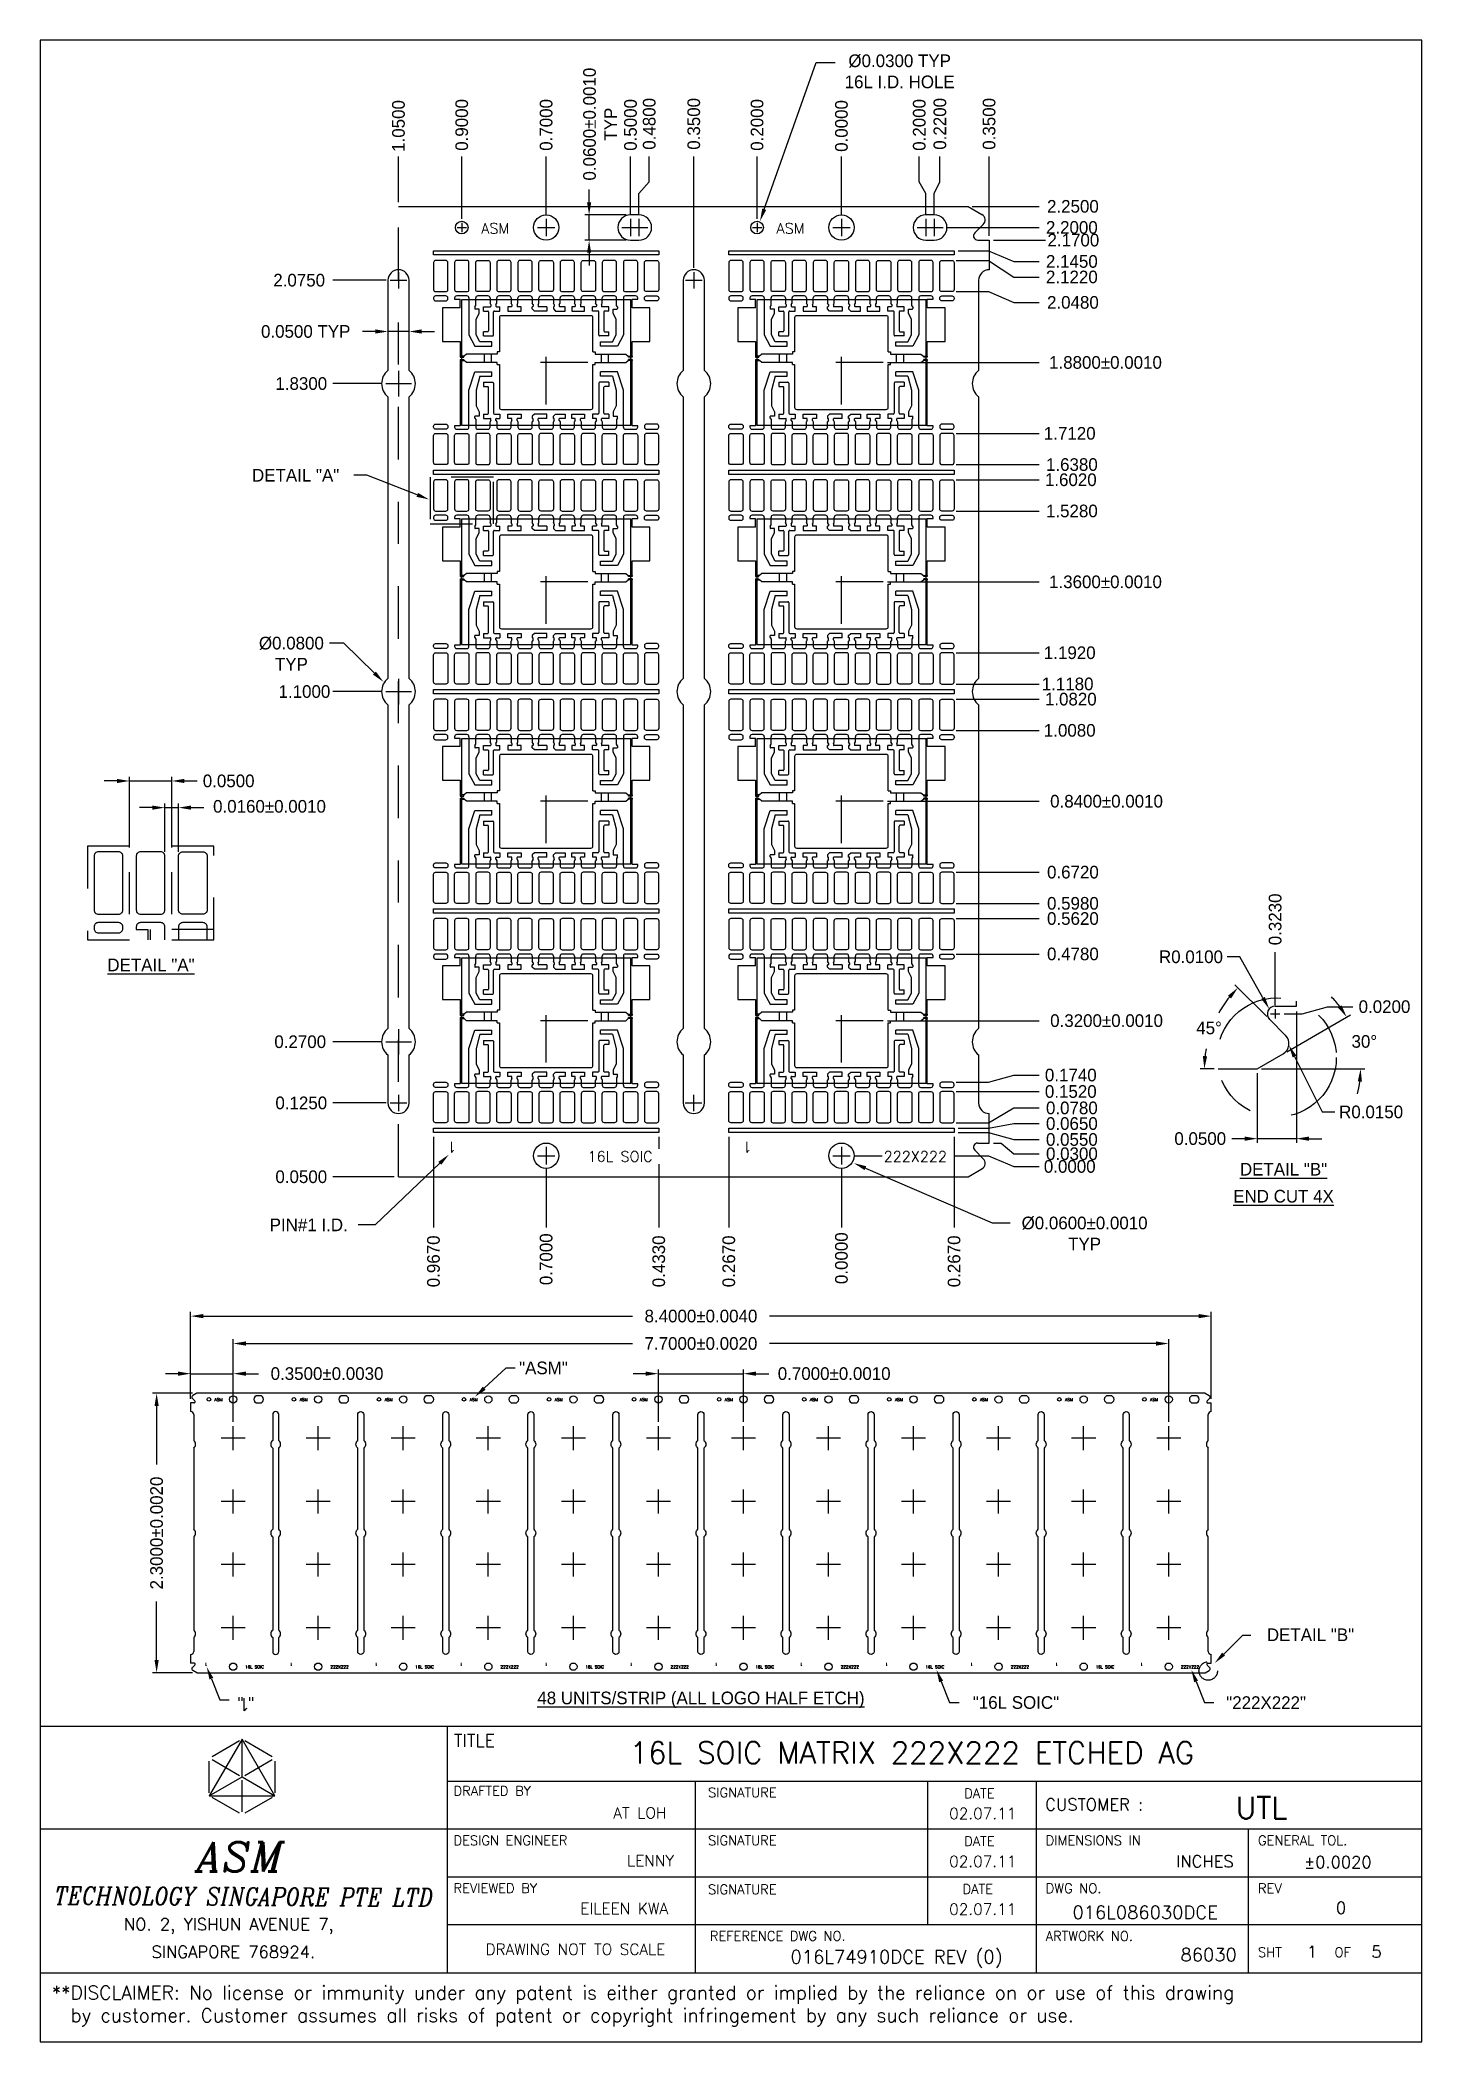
# Model space of a CAD drawing. Header units: inches. Extents: x -27000.02 to -26991.58, y 17307.58 to 17312.32.
# Drawn here: x -27000.018 to -26996.742, y 17307.575 to 17312.32 of the extents above; entities that cross this region are included whole.
import ezdxf
from ezdxf.enums import TextEntityAlignment as Align

# ---------------------------------------------------------------- set-up
doc = ezdxf.new("R2010")
doc.units = ezdxf.units.IN
doc.header["$MEASUREMENT"] = 0
doc.linetypes.add('CENTER', pattern=[2, 1.25, -0.25, 0.25, -0.25])
doc.linetypes.add('HIDDEN', pattern=[0.375, 0.25, -0.125])
for name, color, linetype in [('1', 7, 'Continuous'), ('1D', 4, 'Continuous'), ('3D', 4, 'Continuous')]:
    doc.layers.add(name, color=color, linetype=linetype)
doc.styles.add('ABC', font='ITALIC')
doc.styles.add('ROMANS', font='romans', dxfattribs={"height": 2.5})
doc.styles.add('SIMPLEX', font='SIMPLEX')

msp = doc.modelspace()

# ---------------------------------------------------------------- texts
at = {"layer": '1D', "style": 'ROMANS'}
for s, height, p in [('ASM', 0.025, (-26998.9717, 17311.8614)), ('ASM', 0.025, (-26998.2717, 17311.8614)), ('16L SOIC', 0.025, (-26998.7197, 17309.6614)), ('222X222', 0.025, (-26998.0177, 17309.6614)), ('ASM', 0.0072, (-26999.604, 17309.0941)), ('ASM', 0.0072, (-26999.4024, 17309.0941)), ('ASM', 0.0072, (-26999.2008, 17309.0941)), ('ASM', 0.0072, (-26998.9992, 17309.0941)), ('ASM', 0.0072, (-26998.7976, 17309.0941)), ('ASM', 0.0072, (-26998.596, 17309.0941)), ('ASM', 0.0072, (-26998.3944, 17309.0941)), ('ASM', 0.0072, (-26998.1928, 17309.0941)), ('ASM', 0.0072, (-26997.9912, 17309.0941)), ('ASM', 0.0072, (-26997.7896, 17309.0941)), ('ASM', 0.0072, (-26997.588, 17309.0941)), ('ASM', 0.0072, (-26997.3864, 17309.0941)), ('16L SOIC', 0.0072, (-26999.5314, 17308.4605)), ('222X222', 0.0072, (-26999.3293, 17308.4605)), ('16L SOIC', 0.0072, (-26999.1282, 17308.4605)), ('222X222', 0.0072, (-26998.9261, 17308.4605)), ('16L SOIC', 0.0072, (-26998.725, 17308.4605)), ('222X222', 0.0072, (-26998.5229, 17308.4605)), ('16L SOIC', 0.0072, (-26998.3218, 17308.4605)), ('222X222', 0.0072, (-26998.1197, 17308.4605)), ('16L SOIC', 0.0072, (-26997.9186, 17308.4605)), ('222X222', 0.0072, (-26997.7165, 17308.4605)), ('16L SOIC', 0.0072, (-26997.5154, 17308.4605)), ('222X222', 0.0072, (-26997.3133, 17308.4605))]:
    msp.add_text(s, height=height, dxfattribs=at).set_placement(p)
for height, p in [(0.025, (-26999.0301, 17309.7086)), (0.025, (-26998.3301, 17309.7086)), (0.0072, (-26999.6208, 17308.4741)), (0.0072, (-26999.4192, 17308.4741)), (0.0072, (-26999.2176, 17308.4741)), (0.0072, (-26999.016, 17308.4741)), (0.0072, (-26998.8144, 17308.4741)), (0.0072, (-26998.6128, 17308.4741)), (0.0072, (-26998.4112, 17308.4741)), (0.0072, (-26998.2096, 17308.4741)), (0.0072, (-26998.008, 17308.4741)), (0.0072, (-26997.8064, 17308.4741)), (0.0072, (-26997.6048, 17308.4741)), (0.0072, (-26997.4032, 17308.4741)), (0.03, (-26999.5199, 17308.3898))]:
    msp.add_text('1', height=height, rotation=180, dxfattribs=at).set_placement(p)
at = {"layer": '1D', "color": 1, "style": 'SIMPLEX'}
for s, height, p in [('TITLE', 0.02994, (-26999.0367, 17308.2748)), ('DRAFTED BY', 0.02268, (-26999.0374, 17308.1589)), ('SIGNATURE', 0.02268, (-26998.4341, 17308.155)), ('DATE', 0.02268, (-26997.827, 17308.153)), ('CUSTOMER :', 0.02835, (-26997.6347, 17308.1236)), ('DESIGN ENGINEER', 0.022678, (-26999.0374, 17308.0416)), ('SIGNATURE', 0.02268, (-26998.4341, 17308.0416)), ('DATE', 0.02268, (-26997.827, 17308.0397)), ('DIMENSIONS IN', 0.022678, (-26997.6338, 17308.0415)), ('GENERAL TOL.', 0.022678, (-26997.1305, 17308.0415)), ('REVIEWED BY', 0.022678, (-26999.0374, 17307.9282)), ('SIGNATURE', 0.02268, (-26998.4341, 17307.9255)), ('DATE', 0.02268, (-26997.8308, 17307.9263)), ('DWG NO.', 0.02268, (-26997.6338, 17307.9281)), ('REV', 0.02268, (-26997.1305, 17307.9281)), ('NO. 2, YISHUN AVENUE 7,', 0.028443, (-26999.8188, 17307.8398)), ('REFERENCE DWG NO.', 0.022678, (-26998.4297, 17307.815)), ('ARTWORK NO.', 0.022678, (-26997.6338, 17307.8147)), ('SINGAPORE 768924.', 0.028443, (-26999.7531, 17307.7743)), ('SHT', 0.02268, (-26997.1305, 17307.7764)), ('OF', 0.02268, (-26996.9492, 17307.7764))]:
    msp.add_text(s, height=height, dxfattribs=at).set_placement(p)
at = {"layer": '1D', "color": 4, "style": 'SIMPLEX'}
for s, height, p in [('16L SOIC MATRIX 222X222 ETCHED AG', 0.051027, (-26998.6199, 17308.2352)), ('AT LOH', 0.02653, (-26998.6588, 17308.1047)), ('02.07.11', 0.02653, (-26997.8625, 17308.1032)), ('LENNY', 0.02653, (-26998.626, 17307.9914)), ('02.07.11', 0.02653, (-26997.8625, 17307.9898)), ('INCHES', 0.02835, (-26997.3242, 17307.9891)), ('%%P0.0020', 0.02835, (-26997.0215, 17307.9873)), ('0', 0.0283, (-26996.9457, 17307.8791)), ('EILEEN KWA ', 0.026527, (-26998.7367, 17307.878)), ('02.07.11', 0.02653, (-26997.8625, 17307.8764)), ('016L086030DCE', 0.031183, (-26997.5703, 17307.8668)), ('016L74910DCE REV (0)', 0.031183, (-26998.2385, 17307.7612)), ('1', 0.0283, (-26997.0145, 17307.775)), ('5', 0.0283, (-26996.8617, 17307.775))]:
    msp.add_text(s, height=height, dxfattribs=at).set_placement(p)
for s, height, p in [('UTL', 0.05189, (-26997.061, 17308.1043)), ('86030', 0.03118, (-26997.1805, 17307.7665))]:
    msp.add_text(s, height=height, dxfattribs=at).set_placement(p, align=Align.RIGHT)
at = {"layer": '1D', "color": 1, "style": 'ABC'}
msp.add_text('ASM', height=0.06879, dxfattribs=at).set_placement((-26999.5415, 17308.0139), align=Align.MIDDLE)
at = {"layer": '1D', "color": 1, "linetype": 'Continuous', "style": 'ABC', "width": 0.738856}
msp.add_text('TECHNOLOGY SINGAPORE PTE LTD', height=0.041968, rotation=359.7173, dxfattribs=at).set_placement((-26999.9833, 17307.901), (-26999.0856, 17307.8966), align=Align.FIT)
at = {"layer": '1D', "color": 1, "style": 'SIMPLEX'}
msp.add_text('DRAWING NOT TO SCALE', height=0.026436, dxfattribs=at).set_placement((-26998.5355, 17307.7815), align=Align.RIGHT)
at = {"layer": '1D', "char_height": 0.03, "attachment_point": 5}
for s, insert in [('\\A1;%%C0.0300 TYP\\P16L I.D. HOLE', (-26997.9798, 17312.2457)), ('\\A1;2.2500', (-26997.5692, 17311.9257)), ('\\A1;2.2000', (-26997.5717, 17311.8757)), ('\\A1;2.1700', (-26997.5681, 17311.8457)), ('\\A1;2.1450', (-26997.5717, 17311.7951)), ('\\A1;2.0750', (-26999.4033, 17311.7507)), ('\\A1;2.1220', (-26997.5717, 17311.7583)), ('\\A1;2.0480', (-26997.5692, 17311.6981)), ('\\A1;0.0500 TYP', (-26999.3878, 17311.6292)), ('\\A1;1.8800%%P0.0010', (-26997.492, 17311.5557)), ('\\A1;1.8300', (-26999.3983, 17311.5057)), ('\\A1;1.7120', (-26997.5767, 17311.3877)), ('\\A1;1.6380', (-26997.5717, 17311.3137)), ('\\A1;DETAIL "A"', (-26999.4116, 17311.2886)), ('\\A1;1.6020', (-26997.5742, 17311.2777)), ('\\A1;1.5280', (-26997.5717, 17311.2037)), ('\\A1;1.3600%%P0.0010', (-26997.492, 17311.0357)), ('\\A1;%%C0.0800\\PTYP', (-26999.4217, 17310.8657)), ('\\A1;1.1920', (-26997.5767, 17310.8677)), ('\\A1;1.1180', (-26997.5817, 17310.7937)), ('\\A1;1.1000', (-26999.3908, 17310.7757)), ('\\A1;1.0820', (-26997.5742, 17310.7577)), ('\\A1;1.0080', (-26997.5767, 17310.6837)), ('\\A1;0.0500', (-26999.5704, 17310.5639)), ('\\A1;0.0160%%P0.0010', (-26999.4736, 17310.5036)), ('\\A1;0.8400%%P0.0010', (-26997.4895, 17310.5157)), ('\\A1;0.6720', (-26997.5692, 17310.3477)), ('\\A1;0.5980', (-26997.5692, 17310.2737)), ('\\A1;0.5620', (-26997.5692, 17310.2377)), ('\\A1;{\\LDETAIL "A"}', (-26999.7545, 17310.1279)), ('\\A1;0.4780', (-26997.5692, 17310.1537)), ('\\A1;0.0200', (-26996.8306, 17310.0288)), ('\\A1;0.3200%%P0.0010', (-26997.4894, 17309.9957)), ('\\A1;0.2700', (-26999.4008, 17309.9457)), ('\\A1;45%%D', (-26997.2465, 17309.9784)), ('\\A1;30%%D', (-26996.8784, 17309.9464)), ('\\A1;0.1740', (-26997.5742, 17309.8667)), ('\\A1;0.1250', (-26999.3983, 17309.8007)), ('\\A1;0.1520', (-26997.5742, 17309.8277)), ('\\A1;0.0780', (-26997.5717, 17309.7888)), ('\\A1;0.0650', (-26997.5717, 17309.7518)), ('\\A1;0.0550', (-26997.5717, 17309.714)), ('\\A1;0.0500', (-26997.2674, 17309.7161)), ('\\A1;0.0000', (-26997.5767, 17309.6501)), ('\\A1;0.0300', (-26997.5716, 17309.6802)), ('\\A1;0.0500', (-26999.3983, 17309.6257)), ('\\A1;{\\LDETAIL "B"}', (-26997.0699, 17309.6437)), ('\\A1;{\\LEND CUT 4X}', (-26997.0699, 17309.5795)), ('\\A1;PIN#1 I.D.', (-26999.3806, 17309.5118)), ('\\A1;%%C0.0600%%P0.0010\\PTYP', (-26997.5415, 17309.4913)), ('\\A1;8.4000%%p0.0040', (-26998.4509, 17309.2955)), ('\\A1;7.7000%%P0.0020', (-26998.4509, 17309.2305)), ('\\A1;0.3500%%p0.0030', (-26999.3372, 17309.1591)), ('\\A1;"ASM"', (-26998.8243, 17309.1726)), ('\\A1;0.7000%%p0.0010', (-26998.1351, 17309.1591)), ('\\A1;DETAIL "B"', (-26997.006, 17308.5403)), ('\\A1;" "', (-26999.5297, 17308.3778)), ('\\A1;{\\L48 UNITS/STRIP (ALL LOGO HALF ETCH)}', (-26998.4509, 17308.386)), ('\\A1;"16L SOIC"', (-26997.7042, 17308.3795)), ('"222X222"', (-26997.1112, 17308.3795))]:
    msp.add_mtext(s, dxfattribs=dict(at, insert=insert))
at = {"layer": '1D', "char_height": 0.03, "attachment_point": 5, "rotation": 90}
for s, insert in [('\\A1;0.0600%%P0.0010\\PTYP', (-26998.6901, 17312.1207)), ('\\A1;0.9000', (-26999.0178, 17312.1189)), ('\\A1;0.7000', (-26998.8178, 17312.1189)), ('\\A1;0.5000', (-26998.6178, 17312.1189)), ('\\A1;0.4800', (-26998.5734, 17312.1214)), ('\\A1;0.3500', (-26998.4678, 17312.1214)), ('\\A1;0.2000', (-26998.3178, 17312.1189)), ('\\A1;0.2000', (-26997.9333, 17312.1189)), ('\\A1;0.2200', (-26997.8844, 17312.1214)), ('\\A1;0.3500', (-26997.7678, 17312.1214)), ('\\A1;1.0500', (-26999.1678, 17312.1164)), ('\\A1;0.0000', (-26998.1178, 17312.1164)), ('\\A1;0.3230', (-26997.0897, 17310.2359)), ('\\A1;0.9670', (-26999.0848, 17309.4253)), ('\\A1;0.7000', (-26998.8178, 17309.4303)), ('\\A1;0.4330', (-26998.5508, 17309.4253)), ('\\A1;0.2670', (-26998.3848, 17309.4253)), ('\\A1;0.0000', (-26998.1178, 17309.4328)), ('\\A1;0.2670', (-26997.8508, 17309.4253)), ('\\A1;2.3000%%p0.0020', (-26999.7412, 17308.7814))]:
    msp.add_mtext(s, dxfattribs=dict(at, insert=insert))
at = {"layer": '1D', "color": 7, "insert": (-26999.9894, 17307.7084), "char_height": 0.0322751, "width": 4.232586, "attachment_point": 1, "style": 'SIMPLEX'}
msp.add_mtext('**DISCLAIMER: No license or immunity under any patent is either granted or implied by the reliance on or use of this drawing\\P  by customer. Customer assumes all risks of patent or copyright infringement by any such reliance or use.', dxfattribs=at)
at = {"layer": '3D'}
msp.add_text('R0.0150', height=0.03, dxfattribs=at).set_placement((-26996.9382, 17309.7645))
at = {"layer": '3D', "insert": (-26997.2135, 17310.1318), "char_height": 0.03, "attachment_point": 9}
msp.add_mtext('\\A1;R0.0100', dxfattribs=at)

# ---------------------------------------------------------------- linework, layer by layer
at = {"layer": '1'}
for p, q in [((-26999.1678, 17311.9257), (-26997.8178, 17311.9257)), ((-26997.8178, 17311.9257), (-26997.7847, 17311.9066)), ((-26997.7816, 17311.883), (-26997.8018, 17311.8628)), ((-26997.7948, 17311.8457), (-26997.7678, 17311.8457)), ((-26997.7678, 17311.8457), (-26997.7678, 17311.7757)), ((-26997.7928, 17311.7507), (-26997.7928, 17311.5369)), ((-26999.0348, 17311.7087), (-26999.0348, 17311.7057)), ((-26999.0348, 17311.7057), (-26999.0213, 17311.7057)), ((-26999.0058, 17311.7137), (-26999.0298, 17311.7137)), ((-26999.0213, 17311.6857), (-26999.0213, 17311.7057)), ((-26999.0008, 17311.7087), (-26999.0008, 17311.6212)), ((-26998.9848, 17311.6909), (-26998.9848, 17311.7087)), ((-26998.9558, 17311.7137), (-26998.9798, 17311.7137)), ((-26998.9508, 17311.7087), (-26998.9508, 17311.6965)), ((-26998.9348, 17311.6965), (-26998.9348, 17311.7087)), ((-26998.9058, 17311.7137), (-26998.9298, 17311.7137)), ((-26998.9008, 17311.7087), (-26998.9008, 17311.6965)), ((-26998.8848, 17311.6965), (-26998.8848, 17311.7087)), ((-26998.8558, 17311.7137), (-26998.8798, 17311.7137)), ((-26998.8508, 17311.7087), (-26998.8508, 17311.6965)), ((-26998.8348, 17311.6965), (-26998.8348, 17311.7087)), ((-26998.8058, 17311.7137), (-26998.8298, 17311.7137)), ((-26998.8008, 17311.7087), (-26998.8008, 17311.6965)), ((-26998.7848, 17311.6965), (-26998.7848, 17311.7087)), ((-26998.7558, 17311.7137), (-26998.7798, 17311.7137)), ((-26998.7508, 17311.7087), (-26998.7508, 17311.6965)), ((-26998.7348, 17311.6965), (-26998.7348, 17311.7087)), ((-26998.7058, 17311.7137), (-26998.7298, 17311.7137)), ((-26998.7008, 17311.7087), (-26998.7008, 17311.6965)), ((-26998.6848, 17311.6965), (-26998.6848, 17311.7087)), ((-26998.6558, 17311.7137), (-26998.6798, 17311.7137)), ((-26998.6508, 17311.6909), (-26998.6508, 17311.7087)), ((-26998.6348, 17311.7087), (-26998.6348, 17311.6212)), ((-26998.6058, 17311.7137), (-26998.6298, 17311.7137)), ((-26998.6143, 17311.7057), (-26998.6008, 17311.7057)), ((-26998.6143, 17311.6857), (-26998.6143, 17311.7057)), ((-26998.6008, 17311.7057), (-26998.6008, 17311.7087)), ((-26998.3348, 17311.7087), (-26998.3348, 17311.7057)), ((-26998.3348, 17311.7057), (-26998.3213, 17311.7057)), ((-26998.3058, 17311.7137), (-26998.3298, 17311.7137)), ((-26998.3213, 17311.6857), (-26998.3213, 17311.7057)), ((-26998.3008, 17311.7087), (-26998.3008, 17311.6212)), ((-26998.2848, 17311.6909), (-26998.2848, 17311.7087)), ((-26998.2558, 17311.7137), (-26998.2798, 17311.7137)), ((-26998.2508, 17311.7087), (-26998.2508, 17311.6965)), ((-26998.2348, 17311.6965), (-26998.2348, 17311.7087)), ((-26998.2058, 17311.7137), (-26998.2298, 17311.7137)), ((-26998.2008, 17311.7087), (-26998.2008, 17311.6965)), ((-26998.1848, 17311.6965), (-26998.1848, 17311.7087)), ((-26998.1558, 17311.7137), (-26998.1798, 17311.7137)), ((-26998.1508, 17311.7087), (-26998.1508, 17311.6965)), ((-26998.1348, 17311.6965), (-26998.1348, 17311.7087)), ((-26998.1058, 17311.7137), (-26998.1298, 17311.7137)), ((-26998.1008, 17311.7087), (-26998.1008, 17311.6965)), ((-26998.0848, 17311.6965), (-26998.0848, 17311.7087)), ((-26998.0558, 17311.7137), (-26998.0798, 17311.7137)), ((-26998.0508, 17311.7087), (-26998.0508, 17311.6965)), ((-26998.0348, 17311.6965), (-26998.0348, 17311.7087)), ((-26998.0058, 17311.7137), (-26998.0298, 17311.7137)), ((-26998.0008, 17311.7087), (-26998.0008, 17311.6965)), ((-26997.9848, 17311.6965), (-26997.9848, 17311.7087)), ((-26997.9558, 17311.7137), (-26997.9798, 17311.7137)), ((-26997.9508, 17311.6909), (-26997.9508, 17311.7087)), ((-26997.9348, 17311.7087), (-26997.9348, 17311.6212)), ((-26997.9058, 17311.7137), (-26997.9298, 17311.7137)), ((-26997.9143, 17311.7057), (-26997.9008, 17311.7057)), ((-26997.9143, 17311.6857), (-26997.9143, 17311.7057)), ((-26997.9008, 17311.7057), (-26997.9008, 17311.7087)), ((-26999.0213, 17311.6857), (-26999.0633, 17311.6857)), ((-26999.0633, 17311.6857), (-26999.0633, 17311.6057)), ((-26998.9867, 17311.6874), (-26998.9848, 17311.6909)), ((-26998.9867, 17311.6874), (-26998.9867, 17311.6834)), ((-26998.9769, 17311.6824), (-26998.9858, 17311.6824)), ((-26998.9838, 17311.658), (-26998.9769, 17311.6726)), ((-26998.9838, 17311.6212), (-26998.9838, 17311.658)), ((-26998.9769, 17311.6726), (-26998.9769, 17311.6824)), ((-26998.9662, 17311.6777), (-26998.9662, 17311.688)), ((-26998.9662, 17311.688), (-26998.9498, 17311.688)), ((-26998.9662, 17311.6777), (-26998.9564, 17311.6777)), ((-26998.9544, 17311.6758), (-26998.9544, 17311.6305)), ((-26998.9488, 17311.6929), (-26998.9508, 17311.6965)), ((-26998.9488, 17311.6929), (-26998.9488, 17311.689)), ((-26998.9426, 17311.6207), (-26998.9426, 17311.6758)), ((-26998.9406, 17311.6777), (-26998.9273, 17311.6777)), ((-26998.9368, 17311.6929), (-26998.9348, 17311.6965)), ((-26998.9368, 17311.6929), (-26998.9368, 17311.689)), ((-26998.9358, 17311.688), (-26998.9273, 17311.688)), ((-26998.9273, 17311.6777), (-26998.9273, 17311.688)), ((-26998.9087, 17311.688), (-26998.9087, 17311.6777)), ((-26998.8998, 17311.688), (-26998.9087, 17311.688)), ((-26998.9087, 17311.6777), (-26998.8769, 17311.6777)), ((-26998.8988, 17311.6929), (-26998.9008, 17311.6965)), ((-26998.8988, 17311.6929), (-26998.8988, 17311.689)), ((-26998.8868, 17311.6929), (-26998.8848, 17311.6965)), ((-26998.8868, 17311.6929), (-26998.8868, 17311.689)), ((-26998.8769, 17311.688), (-26998.8858, 17311.688)), ((-26998.8769, 17311.6777), (-26998.8769, 17311.688)), ((-26998.8488, 17311.6929), (-26998.8508, 17311.6965)), ((-26998.8508, 17311.6827), (-26998.8508, 17311.688)), ((-26998.8498, 17311.688), (-26998.8508, 17311.688)), ((-26998.8458, 17311.6777), (-26998.8508, 17311.6827)), ((-26998.8488, 17311.6929), (-26998.8488, 17311.689)), ((-26998.8165, 17311.6777), (-26998.8458, 17311.6777)), ((-26998.8368, 17311.6929), (-26998.8348, 17311.6965)), ((-26998.8368, 17311.6929), (-26998.8368, 17311.689)), ((-26998.8165, 17311.688), (-26998.8358, 17311.688)), ((-26998.8165, 17311.688), (-26998.8165, 17311.6777)), ((-26998.7988, 17311.6929), (-26998.8008, 17311.6965)), ((-26998.8008, 17311.688), (-26998.8008, 17311.6827)), ((-26998.7998, 17311.688), (-26998.8008, 17311.688)), ((-26998.8008, 17311.6827), (-26998.7958, 17311.6777)), ((-26998.7988, 17311.6929), (-26998.7988, 17311.689)), ((-26998.7958, 17311.6777), (-26998.7725, 17311.6777)), ((-26998.7868, 17311.6929), (-26998.7848, 17311.6965)), ((-26998.7868, 17311.6929), (-26998.7868, 17311.689)), ((-26998.7725, 17311.688), (-26998.7858, 17311.688)), ((-26998.7725, 17311.6777), (-26998.7725, 17311.688)), ((-26998.7568, 17311.688), (-26998.7568, 17311.6777)), ((-26998.7498, 17311.688), (-26998.7568, 17311.688)), ((-26998.7568, 17311.6777), (-26998.7269, 17311.6777)), ((-26998.7488, 17311.6929), (-26998.7508, 17311.6965)), ((-26998.7488, 17311.6929), (-26998.7488, 17311.689)), ((-26998.7368, 17311.6929), (-26998.7348, 17311.6965)), ((-26998.7368, 17311.6929), (-26998.7368, 17311.689)), ((-26998.7269, 17311.688), (-26998.7358, 17311.688)), ((-26998.7269, 17311.6777), (-26998.7269, 17311.688)), ((-26998.7083, 17311.6777), (-26998.7083, 17311.688)), ((-26998.6998, 17311.688), (-26998.7083, 17311.688)), ((-26998.695, 17311.6777), (-26998.7083, 17311.6777)), ((-26998.6988, 17311.6929), (-26998.7008, 17311.6965)), ((-26998.6988, 17311.6929), (-26998.6988, 17311.689)), ((-26998.693, 17311.6207), (-26998.693, 17311.6758)), ((-26998.6868, 17311.6929), (-26998.6848, 17311.6965)), ((-26998.6868, 17311.6929), (-26998.6868, 17311.689)), ((-26998.6694, 17311.688), (-26998.6858, 17311.688)), ((-26998.6812, 17311.6758), (-26998.6812, 17311.6305)), ((-26998.6694, 17311.6777), (-26998.6792, 17311.6777)), ((-26998.6694, 17311.6777), (-26998.6694, 17311.688)), ((-26998.6587, 17311.6726), (-26998.6587, 17311.6824)), ((-26998.6587, 17311.6824), (-26998.6498, 17311.6824)), ((-26998.6518, 17311.658), (-26998.6587, 17311.6726)), ((-26998.6518, 17311.6212), (-26998.6518, 17311.658)), ((-26998.6488, 17311.6874), (-26998.6508, 17311.6909)), ((-26998.6488, 17311.6874), (-26998.6488, 17311.6834)), ((-26998.5723, 17311.6857), (-26998.6143, 17311.6857)), ((-26998.5723, 17311.6057), (-26998.5723, 17311.6857)), ((-26998.3213, 17311.6857), (-26998.3633, 17311.6857)), ((-26998.3633, 17311.6857), (-26998.3633, 17311.6057)), ((-26998.2867, 17311.6874), (-26998.2848, 17311.6909)), ((-26998.2867, 17311.6874), (-26998.2867, 17311.6834)), ((-26998.2769, 17311.6824), (-26998.2858, 17311.6824)), ((-26998.2838, 17311.658), (-26998.2769, 17311.6726)), ((-26998.2838, 17311.6212), (-26998.2838, 17311.658)), ((-26998.2769, 17311.6726), (-26998.2769, 17311.6824)), ((-26998.2662, 17311.6777), (-26998.2662, 17311.688)), ((-26998.2662, 17311.688), (-26998.2498, 17311.688)), ((-26998.2662, 17311.6777), (-26998.2564, 17311.6777)), ((-26998.2544, 17311.6758), (-26998.2544, 17311.6305)), ((-26998.2488, 17311.6929), (-26998.2508, 17311.6965)), ((-26998.2488, 17311.6929), (-26998.2488, 17311.689)), ((-26998.2426, 17311.6207), (-26998.2426, 17311.6758)), ((-26998.2406, 17311.6777), (-26998.2273, 17311.6777)), ((-26998.2368, 17311.6929), (-26998.2348, 17311.6965)), ((-26998.2368, 17311.6929), (-26998.2368, 17311.689)), ((-26998.2358, 17311.688), (-26998.2273, 17311.688)), ((-26998.2273, 17311.6777), (-26998.2273, 17311.688)), ((-26998.2087, 17311.688), (-26998.2087, 17311.6777)), ((-26998.1998, 17311.688), (-26998.2087, 17311.688)), ((-26998.2087, 17311.6777), (-26998.1769, 17311.6777)), ((-26998.1988, 17311.6929), (-26998.2008, 17311.6965)), ((-26998.1988, 17311.6929), (-26998.1988, 17311.689)), ((-26998.1868, 17311.6929), (-26998.1848, 17311.6965)), ((-26998.1868, 17311.6929), (-26998.1868, 17311.689)), ((-26998.1769, 17311.688), (-26998.1858, 17311.688)), ((-26998.1769, 17311.6777), (-26998.1769, 17311.688)), ((-26998.1488, 17311.6929), (-26998.1508, 17311.6965)), ((-26998.1508, 17311.6827), (-26998.1508, 17311.688)), ((-26998.1498, 17311.688), (-26998.1508, 17311.688)), ((-26998.1458, 17311.6777), (-26998.1508, 17311.6827)), ((-26998.1488, 17311.6929), (-26998.1488, 17311.689)), ((-26998.1165, 17311.6777), (-26998.1458, 17311.6777)), ((-26998.1368, 17311.6929), (-26998.1348, 17311.6965)), ((-26998.1368, 17311.6929), (-26998.1368, 17311.689)), ((-26998.1165, 17311.688), (-26998.1358, 17311.688)), ((-26998.1165, 17311.688), (-26998.1165, 17311.6777)), ((-26998.0988, 17311.6929), (-26998.1008, 17311.6965)), ((-26998.1008, 17311.688), (-26998.1008, 17311.6827)), ((-26998.0998, 17311.688), (-26998.1008, 17311.688)), ((-26998.1008, 17311.6827), (-26998.0958, 17311.6777)), ((-26998.0988, 17311.6929), (-26998.0988, 17311.689)), ((-26998.0958, 17311.6777), (-26998.0725, 17311.6777)), ((-26998.0868, 17311.6929), (-26998.0848, 17311.6965)), ((-26998.0868, 17311.6929), (-26998.0868, 17311.689)), ((-26998.0725, 17311.688), (-26998.0858, 17311.688)), ((-26998.0725, 17311.6777), (-26998.0725, 17311.688)), ((-26998.0568, 17311.688), (-26998.0568, 17311.6777)), ((-26998.0498, 17311.688), (-26998.0568, 17311.688)), ((-26998.0568, 17311.6777), (-26998.0269, 17311.6777)), ((-26998.0488, 17311.6929), (-26998.0508, 17311.6965)), ((-26998.0488, 17311.6929), (-26998.0488, 17311.689)), ((-26998.0368, 17311.6929), (-26998.0348, 17311.6965)), ((-26998.0368, 17311.6929), (-26998.0368, 17311.689)), ((-26998.0269, 17311.688), (-26998.0358, 17311.688)), ((-26998.0269, 17311.6777), (-26998.0269, 17311.688)), ((-26998.0083, 17311.6777), (-26998.0083, 17311.688)), ((-26997.9998, 17311.688), (-26998.0083, 17311.688)), ((-26997.995, 17311.6777), (-26998.0083, 17311.6777)), ((-26997.9988, 17311.6929), (-26998.0008, 17311.6965)), ((-26997.9988, 17311.6929), (-26997.9988, 17311.689)), ((-26997.993, 17311.6207), (-26997.993, 17311.6758)), ((-26997.9868, 17311.6929), (-26997.9848, 17311.6965)), ((-26997.9868, 17311.6929), (-26997.9868, 17311.689)), ((-26997.9694, 17311.688), (-26997.9858, 17311.688)), ((-26997.9812, 17311.6758), (-26997.9812, 17311.6305)), ((-26997.9694, 17311.6777), (-26997.9792, 17311.6777)), ((-26997.9694, 17311.6777), (-26997.9694, 17311.688)), ((-26997.9587, 17311.6726), (-26997.9587, 17311.6824)), ((-26997.9587, 17311.6824), (-26997.9498, 17311.6824)), ((-26997.9518, 17311.658), (-26997.9587, 17311.6726)), ((-26997.9518, 17311.6212), (-26997.9518, 17311.658)), ((-26997.9488, 17311.6874), (-26997.9508, 17311.6909)), ((-26997.9488, 17311.6874), (-26997.9488, 17311.6834)), ((-26997.8723, 17311.6857), (-26997.9143, 17311.6857)), ((-26997.8723, 17311.6057), (-26997.8723, 17311.6857)), ((-26999.0008, 17311.6212), (-26998.9867, 17311.5947)), ((-26998.9751, 17311.6049), (-26998.9838, 17311.6212)), ((-26998.9564, 17311.6285), (-26998.9662, 17311.6285)), ((-26998.9662, 17311.6187), (-26998.9662, 17311.6285)), ((-26998.9662, 17311.6187), (-26998.9446, 17311.6187)), ((-26998.6694, 17311.6187), (-26998.691, 17311.6187)), ((-26998.6792, 17311.6285), (-26998.6694, 17311.6285)), ((-26998.6694, 17311.6187), (-26998.6694, 17311.6285)), ((-26998.6605, 17311.6049), (-26998.6518, 17311.6212)), ((-26998.6348, 17311.6212), (-26998.6489, 17311.5947)), ((-26998.3008, 17311.6212), (-26998.2867, 17311.5947)), ((-26998.2751, 17311.6049), (-26998.2838, 17311.6212)), ((-26998.2564, 17311.6285), (-26998.2662, 17311.6285)), ((-26998.2662, 17311.6187), (-26998.2662, 17311.6285)), ((-26998.2662, 17311.6187), (-26998.2446, 17311.6187)), ((-26997.9694, 17311.6187), (-26997.991, 17311.6187)), ((-26997.9792, 17311.6285), (-26997.9694, 17311.6285)), ((-26997.9694, 17311.6187), (-26997.9694, 17311.6285)), ((-26997.9605, 17311.6049), (-26997.9518, 17311.6212)), ((-26997.9348, 17311.6212), (-26997.9489, 17311.5947)), ((-26999.0633, 17311.6057), (-26999.0213, 17311.6057)), ((-26999.0213, 17311.6057), (-26999.0213, 17311.5708)), ((-26999.0123, 17311.5708), (-26999.0213, 17311.5708)), ((-26999.0123, 17311.5708), (-26999.0213, 17311.5708)), ((-26999.0063, 17311.5757), (-26999.0123, 17311.5708)), ((-26998.9338, 17311.5757), (-26999.0063, 17311.5757)), ((-26998.9867, 17311.5947), (-26998.9469, 17311.5947)), ((-26998.9469, 17311.6049), (-26998.9751, 17311.6049)), ((-26998.9469, 17311.5947), (-26998.9469, 17311.6049)), ((-26998.9338, 17311.5807), (-26998.9338, 17311.5757)), ((-26998.7068, 17311.5807), (-26998.7018, 17311.5807)), ((-26998.7018, 17311.5807), (-26998.7018, 17311.5757)), ((-26998.7018, 17311.5757), (-26998.6293, 17311.5757)), ((-26998.6887, 17311.5947), (-26998.6887, 17311.6049)), ((-26998.6887, 17311.6049), (-26998.6605, 17311.6049)), ((-26998.6489, 17311.5947), (-26998.6887, 17311.5947)), ((-26998.6293, 17311.5757), (-26998.6233, 17311.5708)), ((-26998.6233, 17311.5708), (-26998.6143, 17311.5708)), ((-26998.6233, 17311.5708), (-26998.6143, 17311.5708)), ((-26998.6143, 17311.6057), (-26998.5723, 17311.6057)), ((-26998.6143, 17311.5708), (-26998.6143, 17311.6057)), ((-26998.3633, 17311.6057), (-26998.3213, 17311.6057)), ((-26998.3213, 17311.6057), (-26998.3213, 17311.5708)), ((-26998.3123, 17311.5708), (-26998.3213, 17311.5708)), ((-26998.3123, 17311.5708), (-26998.3213, 17311.5708)), ((-26998.3063, 17311.5757), (-26998.3123, 17311.5708)), ((-26998.2338, 17311.5757), (-26998.3063, 17311.5757)), ((-26998.2867, 17311.5947), (-26998.2469, 17311.5947)), ((-26998.2469, 17311.6049), (-26998.2751, 17311.6049)), ((-26998.2469, 17311.5947), (-26998.2469, 17311.6049)), ((-26998.2338, 17311.5807), (-26998.2338, 17311.5757)), ((-26998.0068, 17311.5807), (-26998.0018, 17311.5807)), ((-26998.0018, 17311.5807), (-26998.0018, 17311.5757)), ((-26998.0018, 17311.5757), (-26997.9293, 17311.5757)), ((-26997.9887, 17311.5947), (-26997.9887, 17311.6049)), ((-26997.9887, 17311.6049), (-26997.9605, 17311.6049)), ((-26997.9489, 17311.5947), (-26997.9887, 17311.5947)), ((-26997.9293, 17311.5757), (-26997.9233, 17311.5708)), ((-26997.9233, 17311.5708), (-26997.9143, 17311.5708)), ((-26997.9233, 17311.5708), (-26997.9143, 17311.5708)), ((-26997.9143, 17311.6057), (-26997.8723, 17311.6057)), ((-26997.9143, 17311.5708), (-26997.9143, 17311.6057)), ((-26999.0213, 17311.5606), (-26999.0213, 17311.4057)), ((-26999.0213, 17311.5606), (-26999.0123, 17311.5606)), ((-26999.0213, 17311.5606), (-26999.0123, 17311.5606)), ((-26999.0063, 17311.5557), (-26999.0123, 17311.5606)), ((-26998.9338, 17311.5557), (-26999.0063, 17311.5557)), ((-26999.0008, 17311.4902), (-26998.9867, 17311.5336)), ((-26998.9867, 17311.5336), (-26998.9469, 17311.5336)), ((-26998.9751, 17311.5234), (-26998.9838, 17311.4902)), ((-26998.9751, 17311.5234), (-26998.9469, 17311.5234)), ((-26998.9469, 17311.5234), (-26998.9469, 17311.5336)), ((-26998.9338, 17311.5507), (-26998.9338, 17311.5557)), ((-26998.7068, 17311.5507), (-26998.7018, 17311.5507)), ((-26998.7018, 17311.5507), (-26998.7018, 17311.5557)), ((-26998.7018, 17311.5557), (-26998.6293, 17311.5557)), ((-26998.6489, 17311.5336), (-26998.6887, 17311.5336)), ((-26998.6887, 17311.5234), (-26998.6887, 17311.5336)), ((-26998.6605, 17311.5234), (-26998.6887, 17311.5234)), ((-26998.6605, 17311.5234), (-26998.6518, 17311.4902)), ((-26998.6348, 17311.4902), (-26998.6489, 17311.5336)), ((-26998.6293, 17311.5557), (-26998.6233, 17311.5606)), ((-26998.6143, 17311.5606), (-26998.6233, 17311.5606)), ((-26998.6143, 17311.5606), (-26998.6233, 17311.5606)), ((-26998.6143, 17311.4057), (-26998.6143, 17311.5606)), ((-26998.3213, 17311.5606), (-26998.3213, 17311.4057)), ((-26998.3213, 17311.5606), (-26998.3123, 17311.5606)), ((-26998.3213, 17311.5606), (-26998.3123, 17311.5606)), ((-26998.3063, 17311.5557), (-26998.3123, 17311.5606)), ((-26998.2338, 17311.5557), (-26998.3063, 17311.5557)), ((-26998.3008, 17311.4902), (-26998.2867, 17311.5336)), ((-26998.2867, 17311.5336), (-26998.2469, 17311.5336)), ((-26998.2751, 17311.5234), (-26998.2838, 17311.4902)), ((-26998.2751, 17311.5234), (-26998.2469, 17311.5234)), ((-26998.2469, 17311.5234), (-26998.2469, 17311.5336)), ((-26998.2338, 17311.5507), (-26998.2338, 17311.5557)), ((-26998.0068, 17311.5507), (-26998.0018, 17311.5507)), ((-26998.0018, 17311.5507), (-26998.0018, 17311.5557)), ((-26998.0018, 17311.5557), (-26997.9293, 17311.5557)), ((-26997.9489, 17311.5336), (-26997.9887, 17311.5336)), ((-26997.9887, 17311.5234), (-26997.9887, 17311.5336)), ((-26997.9605, 17311.5234), (-26997.9887, 17311.5234)), ((-26997.9605, 17311.5234), (-26997.9518, 17311.4902)), ((-26997.9348, 17311.4902), (-26997.9489, 17311.5336)), ((-26997.9293, 17311.5557), (-26997.9233, 17311.5606)), ((-26997.9143, 17311.5606), (-26997.9233, 17311.5606)), ((-26997.9143, 17311.5606), (-26997.9233, 17311.5606)), ((-26997.9143, 17311.4057), (-26997.9143, 17311.5606)), ((-26999.0008, 17311.4027), (-26999.0008, 17311.4902)), ((-26998.9838, 17311.4902), (-26998.9838, 17311.4533)), ((-26998.9662, 17311.5088), (-26998.9446, 17311.5088)), ((-26998.9662, 17311.5088), (-26998.9662, 17311.499)), ((-26998.9662, 17311.499), (-26998.9564, 17311.499)), ((-26998.9544, 17311.4356), (-26998.9544, 17311.497)), ((-26998.9426, 17311.5069), (-26998.9426, 17311.4356)), ((-26998.693, 17311.5069), (-26998.693, 17311.4356)), ((-26998.6694, 17311.5088), (-26998.691, 17311.5088)), ((-26998.6812, 17311.4356), (-26998.6812, 17311.497)), ((-26998.6694, 17311.499), (-26998.6792, 17311.499)), ((-26998.6694, 17311.5088), (-26998.6694, 17311.499)), ((-26998.6518, 17311.4902), (-26998.6518, 17311.4533)), ((-26998.6348, 17311.4027), (-26998.6348, 17311.4902)), ((-26998.3008, 17311.4027), (-26998.3008, 17311.4902)), ((-26998.2838, 17311.4902), (-26998.2838, 17311.4533)), ((-26998.2662, 17311.5088), (-26998.2446, 17311.5088)), ((-26998.2662, 17311.5088), (-26998.2662, 17311.499)), ((-26998.2662, 17311.499), (-26998.2564, 17311.499)), ((-26998.2544, 17311.4356), (-26998.2544, 17311.497)), ((-26998.2426, 17311.5069), (-26998.2426, 17311.4356)), ((-26997.993, 17311.5069), (-26997.993, 17311.4356)), ((-26997.9694, 17311.5088), (-26997.991, 17311.5088)), ((-26997.9812, 17311.4356), (-26997.9812, 17311.497)), ((-26997.9694, 17311.499), (-26997.9792, 17311.499)), ((-26997.9694, 17311.5088), (-26997.9694, 17311.499)), ((-26997.9518, 17311.4902), (-26997.9518, 17311.4533)), ((-26997.9348, 17311.4027), (-26997.9348, 17311.4902)), ((-26997.7928, 17311.4745), (-26997.7928, 17310.8069)), ((-26998.9867, 17311.424), (-26998.9867, 17311.4279)), ((-26998.9867, 17311.424), (-26998.9848, 17311.4204)), ((-26998.9769, 17311.4289), (-26998.9858, 17311.4289)), ((-26998.9848, 17311.4204), (-26998.9848, 17311.4027)), ((-26998.9838, 17311.4533), (-26998.9769, 17311.4388)), ((-26998.9769, 17311.4388), (-26998.9769, 17311.4289)), ((-26998.9662, 17311.4336), (-26998.9662, 17311.4234)), ((-26998.9662, 17311.4336), (-26998.9564, 17311.4336)), ((-26998.9662, 17311.4234), (-26998.9498, 17311.4234)), ((-26998.9488, 17311.4184), (-26998.9488, 17311.4224)), ((-26998.9406, 17311.4336), (-26998.9273, 17311.4336)), ((-26998.9368, 17311.4184), (-26998.9368, 17311.4224)), ((-26998.9358, 17311.4234), (-26998.9273, 17311.4234)), ((-26998.9273, 17311.4336), (-26998.9273, 17311.4234)), ((-26998.9087, 17311.4234), (-26998.9087, 17311.4336)), ((-26998.9087, 17311.4336), (-26998.8769, 17311.4336)), ((-26998.8998, 17311.4234), (-26998.9087, 17311.4234)), ((-26998.8988, 17311.4184), (-26998.8988, 17311.4224)), ((-26998.8868, 17311.4184), (-26998.8868, 17311.4224)), ((-26998.8769, 17311.4234), (-26998.8858, 17311.4234)), ((-26998.8769, 17311.4336), (-26998.8769, 17311.4234)), ((-26998.8458, 17311.4336), (-26998.8508, 17311.4286)), ((-26998.8508, 17311.4286), (-26998.8508, 17311.4234)), ((-26998.8498, 17311.4234), (-26998.8508, 17311.4234)), ((-26998.8488, 17311.4184), (-26998.8488, 17311.4224)), ((-26998.8165, 17311.4336), (-26998.8458, 17311.4336)), ((-26998.8368, 17311.4184), (-26998.8368, 17311.4224)), ((-26998.8165, 17311.4234), (-26998.8358, 17311.4234)), ((-26998.8165, 17311.4234), (-26998.8165, 17311.4336)), ((-26998.8008, 17311.4286), (-26998.7958, 17311.4336)), ((-26998.8008, 17311.4234), (-26998.8008, 17311.4286)), ((-26998.7998, 17311.4234), (-26998.8008, 17311.4234)), ((-26998.7988, 17311.4184), (-26998.7988, 17311.4224)), ((-26998.7958, 17311.4336), (-26998.7725, 17311.4336)), ((-26998.7868, 17311.4184), (-26998.7868, 17311.4224)), ((-26998.7725, 17311.4234), (-26998.7858, 17311.4234)), ((-26998.7725, 17311.4336), (-26998.7725, 17311.4234)), ((-26998.7568, 17311.4234), (-26998.7568, 17311.4336)), ((-26998.7568, 17311.4336), (-26998.7269, 17311.4336)), ((-26998.7498, 17311.4234), (-26998.7568, 17311.4234)), ((-26998.7488, 17311.4184), (-26998.7488, 17311.4224)), ((-26998.7368, 17311.4184), (-26998.7368, 17311.4224)), ((-26998.7269, 17311.4234), (-26998.7358, 17311.4234)), ((-26998.7269, 17311.4336), (-26998.7269, 17311.4234)), ((-26998.695, 17311.4336), (-26998.7083, 17311.4336)), ((-26998.7083, 17311.4336), (-26998.7083, 17311.4234)), ((-26998.6998, 17311.4234), (-26998.7083, 17311.4234)), ((-26998.6988, 17311.4184), (-26998.6988, 17311.4224)), ((-26998.6868, 17311.4184), (-26998.6868, 17311.4224)), ((-26998.6694, 17311.4234), (-26998.6858, 17311.4234)), ((-26998.6694, 17311.4336), (-26998.6792, 17311.4336)), ((-26998.6694, 17311.4336), (-26998.6694, 17311.4234)), ((-26998.6518, 17311.4533), (-26998.6587, 17311.4388)), ((-26998.6587, 17311.4388), (-26998.6587, 17311.4289)), ((-26998.6587, 17311.4289), (-26998.6498, 17311.4289)), ((-26998.6488, 17311.424), (-26998.6508, 17311.4204)), ((-26998.6508, 17311.4204), (-26998.6508, 17311.4027)), ((-26998.6488, 17311.424), (-26998.6488, 17311.4279)), ((-26998.2867, 17311.424), (-26998.2867, 17311.4279)), ((-26998.2867, 17311.424), (-26998.2848, 17311.4204)), ((-26998.2769, 17311.4289), (-26998.2858, 17311.4289)), ((-26998.2848, 17311.4204), (-26998.2848, 17311.4027)), ((-26998.2838, 17311.4533), (-26998.2769, 17311.4388)), ((-26998.2769, 17311.4388), (-26998.2769, 17311.4289)), ((-26998.2662, 17311.4336), (-26998.2662, 17311.4234)), ((-26998.2662, 17311.4336), (-26998.2564, 17311.4336)), ((-26998.2662, 17311.4234), (-26998.2498, 17311.4234)), ((-26998.2488, 17311.4184), (-26998.2488, 17311.4224)), ((-26998.2406, 17311.4336), (-26998.2273, 17311.4336)), ((-26998.2368, 17311.4184), (-26998.2368, 17311.4224)), ((-26998.2358, 17311.4234), (-26998.2273, 17311.4234)), ((-26998.2273, 17311.4336), (-26998.2273, 17311.4234)), ((-26998.2087, 17311.4234), (-26998.2087, 17311.4336)), ((-26998.2087, 17311.4336), (-26998.1769, 17311.4336)), ((-26998.1998, 17311.4234), (-26998.2087, 17311.4234)), ((-26998.1988, 17311.4184), (-26998.1988, 17311.4224)), ((-26998.1868, 17311.4184), (-26998.1868, 17311.4224)), ((-26998.1769, 17311.4234), (-26998.1858, 17311.4234)), ((-26998.1769, 17311.4336), (-26998.1769, 17311.4234)), ((-26998.1458, 17311.4336), (-26998.1508, 17311.4286)), ((-26998.1508, 17311.4286), (-26998.1508, 17311.4234)), ((-26998.1498, 17311.4234), (-26998.1508, 17311.4234)), ((-26998.1488, 17311.4184), (-26998.1488, 17311.4224)), ((-26998.1165, 17311.4336), (-26998.1458, 17311.4336)), ((-26998.1368, 17311.4184), (-26998.1368, 17311.4224)), ((-26998.1165, 17311.4234), (-26998.1358, 17311.4234)), ((-26998.1165, 17311.4234), (-26998.1165, 17311.4336)), ((-26998.1008, 17311.4286), (-26998.0958, 17311.4336)), ((-26998.1008, 17311.4234), (-26998.1008, 17311.4286)), ((-26998.0998, 17311.4234), (-26998.1008, 17311.4234)), ((-26998.0988, 17311.4184), (-26998.0988, 17311.4224)), ((-26998.0958, 17311.4336), (-26998.0725, 17311.4336)), ((-26998.0868, 17311.4184), (-26998.0868, 17311.4224)), ((-26998.0725, 17311.4234), (-26998.0858, 17311.4234)), ((-26998.0725, 17311.4336), (-26998.0725, 17311.4234)), ((-26998.0568, 17311.4234), (-26998.0568, 17311.4336)), ((-26998.0568, 17311.4336), (-26998.0269, 17311.4336)), ((-26998.0498, 17311.4234), (-26998.0568, 17311.4234)), ((-26998.0488, 17311.4184), (-26998.0488, 17311.4224)), ((-26998.0368, 17311.4184), (-26998.0368, 17311.4224)), ((-26998.0269, 17311.4234), (-26998.0358, 17311.4234)), ((-26998.0269, 17311.4336), (-26998.0269, 17311.4234)), ((-26997.995, 17311.4336), (-26998.0083, 17311.4336)), ((-26998.0083, 17311.4336), (-26998.0083, 17311.4234)), ((-26997.9998, 17311.4234), (-26998.0083, 17311.4234)), ((-26997.9988, 17311.4184), (-26997.9988, 17311.4224)), ((-26997.9868, 17311.4184), (-26997.9868, 17311.4224)), ((-26997.9694, 17311.4234), (-26997.9858, 17311.4234)), ((-26997.9694, 17311.4336), (-26997.9792, 17311.4336)), ((-26997.9694, 17311.4336), (-26997.9694, 17311.4234)), ((-26997.9518, 17311.4533), (-26997.9587, 17311.4388)), ((-26997.9587, 17311.4388), (-26997.9587, 17311.4289)), ((-26997.9587, 17311.4289), (-26997.9498, 17311.4289)), ((-26997.9488, 17311.424), (-26997.9508, 17311.4204)), ((-26997.9508, 17311.4204), (-26997.9508, 17311.4027)), ((-26997.9488, 17311.424), (-26997.9488, 17311.4279)), ((-26999.0348, 17311.4057), (-26999.0348, 17311.4027)), ((-26999.0213, 17311.4057), (-26999.0348, 17311.4057)), ((-26999.0298, 17311.3977), (-26999.0058, 17311.3977)), ((-26998.9798, 17311.3977), (-26998.9558, 17311.3977)), ((-26998.9488, 17311.4184), (-26998.9508, 17311.4149)), ((-26998.9508, 17311.4027), (-26998.9508, 17311.4149)), ((-26998.9368, 17311.4184), (-26998.9348, 17311.4149)), ((-26998.9348, 17311.4149), (-26998.9348, 17311.4027)), ((-26998.9298, 17311.3977), (-26998.9058, 17311.3977)), ((-26998.8988, 17311.4184), (-26998.9008, 17311.4149)), ((-26998.9008, 17311.4027), (-26998.9008, 17311.4149)), ((-26998.8868, 17311.4184), (-26998.8848, 17311.4149)), ((-26998.8848, 17311.4149), (-26998.8848, 17311.4027)), ((-26998.8798, 17311.3977), (-26998.8558, 17311.3977)), ((-26998.8488, 17311.4184), (-26998.8508, 17311.4149)), ((-26998.8508, 17311.4027), (-26998.8508, 17311.4149)), ((-26998.8368, 17311.4184), (-26998.8348, 17311.4149)), ((-26998.8348, 17311.4149), (-26998.8348, 17311.4027)), ((-26998.8298, 17311.3977), (-26998.8058, 17311.3977)), ((-26998.7988, 17311.4184), (-26998.8008, 17311.4149)), ((-26998.8008, 17311.4027), (-26998.8008, 17311.4149)), ((-26998.7868, 17311.4184), (-26998.7848, 17311.4149)), ((-26998.7848, 17311.4149), (-26998.7848, 17311.4027)), ((-26998.7798, 17311.3977), (-26998.7558, 17311.3977)), ((-26998.7488, 17311.4184), (-26998.7508, 17311.4149)), ((-26998.7508, 17311.4027), (-26998.7508, 17311.4149)), ((-26998.7368, 17311.4184), (-26998.7348, 17311.4149)), ((-26998.7348, 17311.4149), (-26998.7348, 17311.4027)), ((-26998.7298, 17311.3977), (-26998.7058, 17311.3977)), ((-26998.6988, 17311.4184), (-26998.7008, 17311.4149)), ((-26998.7008, 17311.4027), (-26998.7008, 17311.4149)), ((-26998.7008, 17311.4027), (-26998.7008, 17311.4073)), ((-26998.6868, 17311.4184), (-26998.6848, 17311.4149)), ((-26998.6848, 17311.4149), (-26998.6848, 17311.4027)), ((-26998.6848, 17311.4073), (-26998.6848, 17311.4027)), ((-26998.6798, 17311.3977), (-26998.6558, 17311.3977)), ((-26998.6298, 17311.3977), (-26998.6058, 17311.3977)), ((-26998.6008, 17311.4057), (-26998.6143, 17311.4057)), ((-26998.6008, 17311.4027), (-26998.6008, 17311.4057)), ((-26998.3348, 17311.4057), (-26998.3348, 17311.4027)), ((-26998.3213, 17311.4057), (-26998.3348, 17311.4057)), ((-26998.3298, 17311.3977), (-26998.3058, 17311.3977)), ((-26998.2798, 17311.3977), (-26998.2558, 17311.3977)), ((-26998.2488, 17311.4184), (-26998.2508, 17311.4149)), ((-26998.2508, 17311.4027), (-26998.2508, 17311.4149)), ((-26998.2368, 17311.4184), (-26998.2348, 17311.4149)), ((-26998.2348, 17311.4149), (-26998.2348, 17311.4027)), ((-26998.2298, 17311.3977), (-26998.2058, 17311.3977)), ((-26998.1988, 17311.4184), (-26998.2008, 17311.4149)), ((-26998.2008, 17311.4027), (-26998.2008, 17311.4149)), ((-26998.1868, 17311.4184), (-26998.1848, 17311.4149)), ((-26998.1848, 17311.4149), (-26998.1848, 17311.4027)), ((-26998.1798, 17311.3977), (-26998.1558, 17311.3977)), ((-26998.1488, 17311.4184), (-26998.1508, 17311.4149)), ((-26998.1508, 17311.4027), (-26998.1508, 17311.4149)), ((-26998.1368, 17311.4184), (-26998.1348, 17311.4149)), ((-26998.1348, 17311.4149), (-26998.1348, 17311.4027)), ((-26998.1298, 17311.3977), (-26998.1058, 17311.3977)), ((-26998.0988, 17311.4184), (-26998.1008, 17311.4149)), ((-26998.1008, 17311.4027), (-26998.1008, 17311.4149)), ((-26998.0868, 17311.4184), (-26998.0848, 17311.4149)), ((-26998.0848, 17311.4149), (-26998.0848, 17311.4027)), ((-26998.0798, 17311.3977), (-26998.0558, 17311.3977)), ((-26998.0488, 17311.4184), (-26998.0508, 17311.4149)), ((-26998.0508, 17311.4027), (-26998.0508, 17311.4149)), ((-26998.0368, 17311.4184), (-26998.0348, 17311.4149)), ((-26998.0348, 17311.4149), (-26998.0348, 17311.4027)), ((-26998.0298, 17311.3977), (-26998.0058, 17311.3977)), ((-26997.9988, 17311.4184), (-26998.0008, 17311.4149)), ((-26998.0008, 17311.4027), (-26998.0008, 17311.4149)), ((-26998.0008, 17311.4027), (-26998.0008, 17311.4073)), ((-26997.9868, 17311.4184), (-26997.9848, 17311.4149)), ((-26997.9848, 17311.4149), (-26997.9848, 17311.4027)), ((-26997.9848, 17311.4073), (-26997.9848, 17311.4027)), ((-26997.9798, 17311.3977), (-26997.9558, 17311.3977)), ((-26997.9298, 17311.3977), (-26997.9058, 17311.3977)), ((-26997.9008, 17311.4057), (-26997.9143, 17311.4057)), ((-26997.9008, 17311.4027), (-26997.9008, 17311.4057)), ((-26999.0348, 17311.1887), (-26999.0348, 17311.1857)), ((-26999.0348, 17311.1857), (-26999.0213, 17311.1857)), ((-26999.0058, 17311.1937), (-26999.0298, 17311.1937)), ((-26999.0213, 17311.1657), (-26999.0213, 17311.1857)), ((-26999.0008, 17311.1887), (-26999.0008, 17311.1012)), ((-26998.9848, 17311.1709), (-26998.9848, 17311.1887)), ((-26998.9558, 17311.1937), (-26998.9798, 17311.1937)), ((-26998.9508, 17311.1887), (-26998.9508, 17311.1765)), ((-26998.9348, 17311.1765), (-26998.9348, 17311.1887)), ((-26998.9058, 17311.1937), (-26998.9298, 17311.1937)), ((-26998.9008, 17311.1887), (-26998.9008, 17311.1765)), ((-26998.8848, 17311.1765), (-26998.8848, 17311.1887)), ((-26998.8558, 17311.1937), (-26998.8798, 17311.1937)), ((-26998.8508, 17311.1887), (-26998.8508, 17311.1765)), ((-26998.8348, 17311.1765), (-26998.8348, 17311.1887)), ((-26998.8058, 17311.1937), (-26998.8298, 17311.1937)), ((-26998.8008, 17311.1887), (-26998.8008, 17311.1765)), ((-26998.7848, 17311.1765), (-26998.7848, 17311.1887)), ((-26998.7558, 17311.1937), (-26998.7798, 17311.1937)), ((-26998.7508, 17311.1887), (-26998.7508, 17311.1765)), ((-26998.7348, 17311.1765), (-26998.7348, 17311.1887)), ((-26998.7058, 17311.1937), (-26998.7298, 17311.1937)), ((-26998.7008, 17311.1887), (-26998.7008, 17311.1765)), ((-26998.6848, 17311.1765), (-26998.6848, 17311.1887)), ((-26998.6558, 17311.1937), (-26998.6798, 17311.1937)), ((-26998.6508, 17311.1709), (-26998.6508, 17311.1887)), ((-26998.6348, 17311.1887), (-26998.6348, 17311.1012)), ((-26998.6058, 17311.1937), (-26998.6298, 17311.1937)), ((-26998.6143, 17311.1857), (-26998.6008, 17311.1857)), ((-26998.6143, 17311.1657), (-26998.6143, 17311.1857)), ((-26998.6008, 17311.1857), (-26998.6008, 17311.1887)), ((-26998.3348, 17311.1887), (-26998.3348, 17311.1857)), ((-26998.3348, 17311.1857), (-26998.3213, 17311.1857)), ((-26998.3058, 17311.1937), (-26998.3298, 17311.1937)), ((-26998.3213, 17311.1657), (-26998.3213, 17311.1857)), ((-26998.3008, 17311.1887), (-26998.3008, 17311.1012)), ((-26998.2848, 17311.1709), (-26998.2848, 17311.1887)), ((-26998.2558, 17311.1937), (-26998.2798, 17311.1937)), ((-26998.2508, 17311.1887), (-26998.2508, 17311.1765)), ((-26998.2348, 17311.1765), (-26998.2348, 17311.1887)), ((-26998.2058, 17311.1937), (-26998.2298, 17311.1937)), ((-26998.2008, 17311.1887), (-26998.2008, 17311.1765)), ((-26998.1848, 17311.1765), (-26998.1848, 17311.1887)), ((-26998.1558, 17311.1937), (-26998.1798, 17311.1937)), ((-26998.1508, 17311.1887), (-26998.1508, 17311.1765)), ((-26998.1348, 17311.1765), (-26998.1348, 17311.1887)), ((-26998.1058, 17311.1937), (-26998.1298, 17311.1937)), ((-26998.1008, 17311.1887), (-26998.1008, 17311.1765)), ((-26998.0848, 17311.1765), (-26998.0848, 17311.1887)), ((-26998.0558, 17311.1937), (-26998.0798, 17311.1937)), ((-26998.0508, 17311.1887), (-26998.0508, 17311.1765)), ((-26998.0348, 17311.1765), (-26998.0348, 17311.1887)), ((-26998.0058, 17311.1937), (-26998.0298, 17311.1937)), ((-26998.0008, 17311.1887), (-26998.0008, 17311.1765)), ((-26997.9848, 17311.1765), (-26997.9848, 17311.1887)), ((-26997.9558, 17311.1937), (-26997.9798, 17311.1937)), ((-26997.9508, 17311.1709), (-26997.9508, 17311.1887)), ((-26997.9348, 17311.1887), (-26997.9348, 17311.1012)), ((-26997.9058, 17311.1937), (-26997.9298, 17311.1937)), ((-26997.9143, 17311.1857), (-26997.9008, 17311.1857)), ((-26997.9143, 17311.1657), (-26997.9143, 17311.1857)), ((-26997.9008, 17311.1857), (-26997.9008, 17311.1887)), ((-26999.0213, 17311.1657), (-26999.0633, 17311.1657)), ((-26999.0633, 17311.1657), (-26999.0633, 17311.0857)), ((-26998.9867, 17311.1674), (-26998.9848, 17311.1709)), ((-26998.9867, 17311.1674), (-26998.9867, 17311.1634)), ((-26998.9769, 17311.1624), (-26998.9858, 17311.1624)), ((-26998.9838, 17311.138), (-26998.9769, 17311.1526)), ((-26998.9838, 17311.1012), (-26998.9838, 17311.138)), ((-26998.9769, 17311.1526), (-26998.9769, 17311.1624)), ((-26998.9662, 17311.1577), (-26998.9662, 17311.168)), ((-26998.9662, 17311.168), (-26998.9498, 17311.168)), ((-26998.9662, 17311.1577), (-26998.9564, 17311.1577)), ((-26998.9544, 17311.1558), (-26998.9544, 17311.1105)), ((-26998.9488, 17311.1729), (-26998.9508, 17311.1765)), ((-26998.9488, 17311.1729), (-26998.9488, 17311.169)), ((-26998.9426, 17311.1007), (-26998.9426, 17311.1558)), ((-26998.9406, 17311.1577), (-26998.9273, 17311.1577)), ((-26998.9368, 17311.1729), (-26998.9348, 17311.1765)), ((-26998.9368, 17311.1729), (-26998.9368, 17311.169)), ((-26998.9358, 17311.168), (-26998.9273, 17311.168)), ((-26998.9273, 17311.1577), (-26998.9273, 17311.168)), ((-26998.9087, 17311.168), (-26998.9087, 17311.1577)), ((-26998.8998, 17311.168), (-26998.9087, 17311.168)), ((-26998.9087, 17311.1577), (-26998.8769, 17311.1577)), ((-26998.8988, 17311.1729), (-26998.9008, 17311.1765)), ((-26998.8988, 17311.1729), (-26998.8988, 17311.169)), ((-26998.8868, 17311.1729), (-26998.8848, 17311.1765)), ((-26998.8868, 17311.1729), (-26998.8868, 17311.169)), ((-26998.8769, 17311.168), (-26998.8858, 17311.168)), ((-26998.8769, 17311.1577), (-26998.8769, 17311.168)), ((-26998.8488, 17311.1729), (-26998.8508, 17311.1765)), ((-26998.8508, 17311.1627), (-26998.8508, 17311.168)), ((-26998.8498, 17311.168), (-26998.8508, 17311.168)), ((-26998.8458, 17311.1577), (-26998.8508, 17311.1627)), ((-26998.8488, 17311.1729), (-26998.8488, 17311.169)), ((-26998.8165, 17311.1577), (-26998.8458, 17311.1577)), ((-26998.8368, 17311.1729), (-26998.8348, 17311.1765)), ((-26998.8368, 17311.1729), (-26998.8368, 17311.169)), ((-26998.8165, 17311.168), (-26998.8358, 17311.168)), ((-26998.8165, 17311.168), (-26998.8165, 17311.1577)), ((-26998.7988, 17311.1729), (-26998.8008, 17311.1765)), ((-26998.8008, 17311.168), (-26998.8008, 17311.1627)), ((-26998.7998, 17311.168), (-26998.8008, 17311.168)), ((-26998.8008, 17311.1627), (-26998.7958, 17311.1577)), ((-26998.7988, 17311.1729), (-26998.7988, 17311.169)), ((-26998.7958, 17311.1577), (-26998.7725, 17311.1577)), ((-26998.7868, 17311.1729), (-26998.7848, 17311.1765)), ((-26998.7868, 17311.1729), (-26998.7868, 17311.169)), ((-26998.7725, 17311.168), (-26998.7858, 17311.168)), ((-26998.7725, 17311.1577), (-26998.7725, 17311.168)), ((-26998.7568, 17311.168), (-26998.7568, 17311.1577)), ((-26998.7498, 17311.168), (-26998.7568, 17311.168)), ((-26998.7568, 17311.1577), (-26998.7269, 17311.1577)), ((-26998.7488, 17311.1729), (-26998.7508, 17311.1765)), ((-26998.7488, 17311.1729), (-26998.7488, 17311.169)), ((-26998.7368, 17311.1729), (-26998.7348, 17311.1765)), ((-26998.7368, 17311.1729), (-26998.7368, 17311.169)), ((-26998.7269, 17311.168), (-26998.7358, 17311.168)), ((-26998.7269, 17311.1577), (-26998.7269, 17311.168)), ((-26998.7083, 17311.1577), (-26998.7083, 17311.168)), ((-26998.6998, 17311.168), (-26998.7083, 17311.168)), ((-26998.695, 17311.1577), (-26998.7083, 17311.1577)), ((-26998.6988, 17311.1729), (-26998.7008, 17311.1765)), ((-26998.6988, 17311.1729), (-26998.6988, 17311.169)), ((-26998.693, 17311.1007), (-26998.693, 17311.1558)), ((-26998.6868, 17311.1729), (-26998.6848, 17311.1765)), ((-26998.6868, 17311.1729), (-26998.6868, 17311.169)), ((-26998.6694, 17311.168), (-26998.6858, 17311.168)), ((-26998.6812, 17311.1558), (-26998.6812, 17311.1105)), ((-26998.6694, 17311.1577), (-26998.6792, 17311.1577)), ((-26998.6694, 17311.1577), (-26998.6694, 17311.168)), ((-26998.6587, 17311.1526), (-26998.6587, 17311.1624)), ((-26998.6587, 17311.1624), (-26998.6498, 17311.1624)), ((-26998.6518, 17311.138), (-26998.6587, 17311.1526)), ((-26998.6518, 17311.1012), (-26998.6518, 17311.138)), ((-26998.6488, 17311.1674), (-26998.6508, 17311.1709)), ((-26998.6488, 17311.1674), (-26998.6488, 17311.1634)), ((-26998.5723, 17311.1657), (-26998.6143, 17311.1657)), ((-26998.5723, 17311.0857), (-26998.5723, 17311.1657)), ((-26998.3213, 17311.1657), (-26998.3633, 17311.1657)), ((-26998.3633, 17311.1657), (-26998.3633, 17311.0857)), ((-26998.2867, 17311.1674), (-26998.2848, 17311.1709)), ((-26998.2867, 17311.1674), (-26998.2867, 17311.1634)), ((-26998.2769, 17311.1624), (-26998.2858, 17311.1624)), ((-26998.2838, 17311.138), (-26998.2769, 17311.1526)), ((-26998.2838, 17311.1012), (-26998.2838, 17311.138)), ((-26998.2769, 17311.1526), (-26998.2769, 17311.1624)), ((-26998.2662, 17311.1577), (-26998.2662, 17311.168)), ((-26998.2662, 17311.168), (-26998.2498, 17311.168)), ((-26998.2662, 17311.1577), (-26998.2564, 17311.1577)), ((-26998.2544, 17311.1558), (-26998.2544, 17311.1105)), ((-26998.2488, 17311.1729), (-26998.2508, 17311.1765)), ((-26998.2488, 17311.1729), (-26998.2488, 17311.169)), ((-26998.2426, 17311.1007), (-26998.2426, 17311.1558)), ((-26998.2406, 17311.1577), (-26998.2273, 17311.1577)), ((-26998.2368, 17311.1729), (-26998.2348, 17311.1765)), ((-26998.2368, 17311.1729), (-26998.2368, 17311.169)), ((-26998.2358, 17311.168), (-26998.2273, 17311.168)), ((-26998.2273, 17311.1577), (-26998.2273, 17311.168)), ((-26998.2087, 17311.168), (-26998.2087, 17311.1577)), ((-26998.1998, 17311.168), (-26998.2087, 17311.168)), ((-26998.2087, 17311.1577), (-26998.1769, 17311.1577)), ((-26998.1988, 17311.1729), (-26998.2008, 17311.1765)), ((-26998.1988, 17311.1729), (-26998.1988, 17311.169)), ((-26998.1868, 17311.1729), (-26998.1848, 17311.1765)), ((-26998.1868, 17311.1729), (-26998.1868, 17311.169)), ((-26998.1769, 17311.168), (-26998.1858, 17311.168)), ((-26998.1769, 17311.1577), (-26998.1769, 17311.168)), ((-26998.1488, 17311.1729), (-26998.1508, 17311.1765)), ((-26998.1508, 17311.1627), (-26998.1508, 17311.168)), ((-26998.1498, 17311.168), (-26998.1508, 17311.168)), ((-26998.1458, 17311.1577), (-26998.1508, 17311.1627)), ((-26998.1488, 17311.1729), (-26998.1488, 17311.169)), ((-26998.1165, 17311.1577), (-26998.1458, 17311.1577)), ((-26998.1368, 17311.1729), (-26998.1348, 17311.1765)), ((-26998.1368, 17311.1729), (-26998.1368, 17311.169)), ((-26998.1165, 17311.168), (-26998.1358, 17311.168)), ((-26998.1165, 17311.168), (-26998.1165, 17311.1577)), ((-26998.0988, 17311.1729), (-26998.1008, 17311.1765)), ((-26998.1008, 17311.168), (-26998.1008, 17311.1627)), ((-26998.0998, 17311.168), (-26998.1008, 17311.168)), ((-26998.1008, 17311.1627), (-26998.0958, 17311.1577)), ((-26998.0988, 17311.1729), (-26998.0988, 17311.169)), ((-26998.0958, 17311.1577), (-26998.0725, 17311.1577)), ((-26998.0868, 17311.1729), (-26998.0848, 17311.1765)), ((-26998.0868, 17311.1729), (-26998.0868, 17311.169)), ((-26998.0725, 17311.168), (-26998.0858, 17311.168)), ((-26998.0725, 17311.1577), (-26998.0725, 17311.168)), ((-26998.0568, 17311.168), (-26998.0568, 17311.1577)), ((-26998.0498, 17311.168), (-26998.0568, 17311.168)), ((-26998.0568, 17311.1577), (-26998.0269, 17311.1577)), ((-26998.0488, 17311.1729), (-26998.0508, 17311.1765)), ((-26998.0488, 17311.1729), (-26998.0488, 17311.169)), ((-26998.0368, 17311.1729), (-26998.0348, 17311.1765)), ((-26998.0368, 17311.1729), (-26998.0368, 17311.169)), ((-26998.0269, 17311.168), (-26998.0358, 17311.168)), ((-26998.0269, 17311.1577), (-26998.0269, 17311.168)), ((-26998.0083, 17311.1577), (-26998.0083, 17311.168)), ((-26997.9998, 17311.168), (-26998.0083, 17311.168)), ((-26997.995, 17311.1577), (-26998.0083, 17311.1577)), ((-26997.9988, 17311.1729), (-26998.0008, 17311.1765)), ((-26997.9988, 17311.1729), (-26997.9988, 17311.169)), ((-26997.993, 17311.1007), (-26997.993, 17311.1558)), ((-26997.9868, 17311.1729), (-26997.9848, 17311.1765)), ((-26997.9868, 17311.1729), (-26997.9868, 17311.169)), ((-26997.9694, 17311.168), (-26997.9858, 17311.168)), ((-26997.9812, 17311.1558), (-26997.9812, 17311.1105)), ((-26997.9694, 17311.1577), (-26997.9792, 17311.1577)), ((-26997.9694, 17311.1577), (-26997.9694, 17311.168)), ((-26997.9587, 17311.1526), (-26997.9587, 17311.1624)), ((-26997.9587, 17311.1624), (-26997.9498, 17311.1624)), ((-26997.9518, 17311.138), (-26997.9587, 17311.1526)), ((-26997.9518, 17311.1012), (-26997.9518, 17311.138)), ((-26997.9488, 17311.1674), (-26997.9508, 17311.1709)), ((-26997.9488, 17311.1674), (-26997.9488, 17311.1634)), ((-26997.8723, 17311.1657), (-26997.9143, 17311.1657)), ((-26997.8723, 17311.0857), (-26997.8723, 17311.1657)), ((-26999.0008, 17311.1012), (-26998.9867, 17311.0747)), ((-26998.9751, 17311.0849), (-26998.9838, 17311.1012)), ((-26998.9564, 17311.1085), (-26998.9662, 17311.1085)), ((-26998.9662, 17311.0987), (-26998.9662, 17311.1085)), ((-26998.9662, 17311.0987), (-26998.9446, 17311.0987)), ((-26998.6694, 17311.0987), (-26998.691, 17311.0987)), ((-26998.6792, 17311.1085), (-26998.6694, 17311.1085)), ((-26998.6694, 17311.0987), (-26998.6694, 17311.1085)), ((-26998.6605, 17311.0849), (-26998.6518, 17311.1012)), ((-26998.6348, 17311.1012), (-26998.6489, 17311.0747)), ((-26998.3008, 17311.1012), (-26998.2867, 17311.0747)), ((-26998.2751, 17311.0849), (-26998.2838, 17311.1012)), ((-26998.2564, 17311.1085), (-26998.2662, 17311.1085)), ((-26998.2662, 17311.0987), (-26998.2662, 17311.1085)), ((-26998.2662, 17311.0987), (-26998.2446, 17311.0987)), ((-26997.9694, 17311.0987), (-26997.991, 17311.0987)), ((-26997.9792, 17311.1085), (-26997.9694, 17311.1085)), ((-26997.9694, 17311.0987), (-26997.9694, 17311.1085)), ((-26997.9605, 17311.0849), (-26997.9518, 17311.1012)), ((-26997.9348, 17311.1012), (-26997.9489, 17311.0747)), ((-26999.0633, 17311.0857), (-26999.0213, 17311.0857)), ((-26999.0213, 17311.0857), (-26999.0213, 17311.0508)), ((-26999.0123, 17311.0508), (-26999.0213, 17311.0508)), ((-26999.0123, 17311.0508), (-26999.0213, 17311.0508)), ((-26999.0213, 17311.0406), (-26999.0213, 17310.8857)), ((-26999.0213, 17311.0406), (-26999.0123, 17311.0406)), ((-26999.0213, 17311.0406), (-26999.0123, 17311.0406)), ((-26999.0063, 17311.0557), (-26999.0123, 17311.0508)), ((-26999.0063, 17311.0357), (-26999.0123, 17311.0406)), ((-26998.9338, 17311.0557), (-26999.0063, 17311.0557)), ((-26998.9867, 17311.0747), (-26998.9469, 17311.0747)), ((-26998.9469, 17311.0849), (-26998.9751, 17311.0849)), ((-26998.9469, 17311.0747), (-26998.9469, 17311.0849)), ((-26998.9338, 17311.0607), (-26998.9338, 17311.0557)), ((-26998.7068, 17311.0607), (-26998.7018, 17311.0607)), ((-26998.7018, 17311.0607), (-26998.7018, 17311.0557)), ((-26998.7018, 17311.0557), (-26998.6293, 17311.0557)), ((-26998.6887, 17311.0747), (-26998.6887, 17311.0849)), ((-26998.6887, 17311.0849), (-26998.6605, 17311.0849)), ((-26998.6489, 17311.0747), (-26998.6887, 17311.0747)), ((-26998.6293, 17311.0557), (-26998.6233, 17311.0508)), ((-26998.6293, 17311.0357), (-26998.6233, 17311.0406)), ((-26998.6233, 17311.0508), (-26998.6143, 17311.0508)), ((-26998.6233, 17311.0508), (-26998.6143, 17311.0508)), ((-26998.6143, 17311.0406), (-26998.6233, 17311.0406)), ((-26998.6143, 17311.0406), (-26998.6233, 17311.0406)), ((-26998.6143, 17311.0857), (-26998.5723, 17311.0857)), ((-26998.6143, 17311.0508), (-26998.6143, 17311.0857)), ((-26998.6143, 17310.8857), (-26998.6143, 17311.0406)), ((-26998.3633, 17311.0857), (-26998.3213, 17311.0857)), ((-26998.3213, 17311.0857), (-26998.3213, 17311.0508)), ((-26998.3123, 17311.0508), (-26998.3213, 17311.0508)), ((-26998.3123, 17311.0508), (-26998.3213, 17311.0508)), ((-26998.3213, 17311.0406), (-26998.3213, 17310.8857)), ((-26998.3213, 17311.0406), (-26998.3123, 17311.0406)), ((-26998.3213, 17311.0406), (-26998.3123, 17311.0406)), ((-26998.3063, 17311.0557), (-26998.3123, 17311.0508)), ((-26998.3063, 17311.0357), (-26998.3123, 17311.0406)), ((-26998.2338, 17311.0557), (-26998.3063, 17311.0557)), ((-26998.2867, 17311.0747), (-26998.2469, 17311.0747)), ((-26998.2469, 17311.0849), (-26998.2751, 17311.0849)), ((-26998.2469, 17311.0747), (-26998.2469, 17311.0849)), ((-26998.2338, 17311.0607), (-26998.2338, 17311.0557)), ((-26998.0068, 17311.0607), (-26998.0018, 17311.0607)), ((-26998.0018, 17311.0607), (-26998.0018, 17311.0557)), ((-26998.0018, 17311.0557), (-26997.9293, 17311.0557)), ((-26997.9887, 17311.0747), (-26997.9887, 17311.0849)), ((-26997.9887, 17311.0849), (-26997.9605, 17311.0849)), ((-26997.9489, 17311.0747), (-26997.9887, 17311.0747)), ((-26997.9293, 17311.0557), (-26997.9233, 17311.0508)), ((-26997.9293, 17311.0357), (-26997.9233, 17311.0406)), ((-26997.9233, 17311.0508), (-26997.9143, 17311.0508)), ((-26997.9233, 17311.0508), (-26997.9143, 17311.0508)), ((-26997.9143, 17311.0406), (-26997.9233, 17311.0406)), ((-26997.9143, 17311.0406), (-26997.9233, 17311.0406)), ((-26997.9143, 17311.0857), (-26997.8723, 17311.0857)), ((-26997.9143, 17311.0508), (-26997.9143, 17311.0857)), ((-26997.9143, 17310.8857), (-26997.9143, 17311.0406)), ((-26998.9338, 17311.0357), (-26999.0063, 17311.0357)), ((-26999.0008, 17310.9702), (-26998.9867, 17311.0136)), ((-26998.9867, 17311.0136), (-26998.9469, 17311.0136)), ((-26998.9751, 17311.0034), (-26998.9838, 17310.9702)), ((-26998.9751, 17311.0034), (-26998.9469, 17311.0034)), ((-26998.9469, 17311.0034), (-26998.9469, 17311.0136)), ((-26998.9338, 17311.0307), (-26998.9338, 17311.0357)), ((-26998.7068, 17311.0307), (-26998.7018, 17311.0307)), ((-26998.7018, 17311.0307), (-26998.7018, 17311.0357)), ((-26998.7018, 17311.0357), (-26998.6293, 17311.0357)), ((-26998.6489, 17311.0136), (-26998.6887, 17311.0136)), ((-26998.6887, 17311.0034), (-26998.6887, 17311.0136)), ((-26998.6605, 17311.0034), (-26998.6887, 17311.0034)), ((-26998.6605, 17311.0034), (-26998.6518, 17310.9702)), ((-26998.6348, 17310.9702), (-26998.6489, 17311.0136)), ((-26998.2338, 17311.0357), (-26998.3063, 17311.0357)), ((-26998.3008, 17310.9702), (-26998.2867, 17311.0136)), ((-26998.2867, 17311.0136), (-26998.2469, 17311.0136)), ((-26998.2751, 17311.0034), (-26998.2838, 17310.9702)), ((-26998.2751, 17311.0034), (-26998.2469, 17311.0034)), ((-26998.2469, 17311.0034), (-26998.2469, 17311.0136)), ((-26998.2338, 17311.0307), (-26998.2338, 17311.0357)), ((-26998.0068, 17311.0307), (-26998.0018, 17311.0307)), ((-26998.0018, 17311.0307), (-26998.0018, 17311.0357)), ((-26998.0018, 17311.0357), (-26997.9293, 17311.0357)), ((-26997.9489, 17311.0136), (-26997.9887, 17311.0136)), ((-26997.9887, 17311.0034), (-26997.9887, 17311.0136)), ((-26997.9605, 17311.0034), (-26997.9887, 17311.0034)), ((-26997.9605, 17311.0034), (-26997.9518, 17310.9702)), ((-26997.9348, 17310.9702), (-26997.9489, 17311.0136)), ((-26999.0008, 17310.8827), (-26999.0008, 17310.9702)), ((-26998.9838, 17310.9702), (-26998.9838, 17310.9333)), ((-26998.9662, 17310.9888), (-26998.9446, 17310.9888)), ((-26998.9662, 17310.9888), (-26998.9662, 17310.979)), ((-26998.9662, 17310.979), (-26998.9564, 17310.979)), ((-26998.9544, 17310.9156), (-26998.9544, 17310.977)), ((-26998.9426, 17310.9869), (-26998.9426, 17310.9156)), ((-26998.693, 17310.9869), (-26998.693, 17310.9156)), ((-26998.6694, 17310.9888), (-26998.691, 17310.9888)), ((-26998.6812, 17310.9156), (-26998.6812, 17310.977)), ((-26998.6694, 17310.979), (-26998.6792, 17310.979)), ((-26998.6694, 17310.9888), (-26998.6694, 17310.979)), ((-26998.6518, 17310.9702), (-26998.6518, 17310.9333)), ((-26998.6348, 17310.8827), (-26998.6348, 17310.9702)), ((-26998.3008, 17310.8827), (-26998.3008, 17310.9702)), ((-26998.2838, 17310.9702), (-26998.2838, 17310.9333)), ((-26998.2662, 17310.9888), (-26998.2446, 17310.9888)), ((-26998.2662, 17310.9888), (-26998.2662, 17310.979)), ((-26998.2662, 17310.979), (-26998.2564, 17310.979)), ((-26998.2544, 17310.9156), (-26998.2544, 17310.977)), ((-26998.2426, 17310.9869), (-26998.2426, 17310.9156)), ((-26997.993, 17310.9869), (-26997.993, 17310.9156)), ((-26997.9694, 17310.9888), (-26997.991, 17310.9888)), ((-26997.9812, 17310.9156), (-26997.9812, 17310.977)), ((-26997.9694, 17310.979), (-26997.9792, 17310.979)), ((-26997.9694, 17310.9888), (-26997.9694, 17310.979)), ((-26997.9518, 17310.9702), (-26997.9518, 17310.9333)), ((-26997.9348, 17310.8827), (-26997.9348, 17310.9702)), ((-26998.9867, 17310.904), (-26998.9867, 17310.9079)), ((-26998.9867, 17310.904), (-26998.9848, 17310.9004)), ((-26998.9769, 17310.9089), (-26998.9858, 17310.9089)), ((-26998.9848, 17310.9004), (-26998.9848, 17310.8827)), ((-26998.9838, 17310.9333), (-26998.9769, 17310.9188)), ((-26998.9769, 17310.9188), (-26998.9769, 17310.9089)), ((-26998.9662, 17310.9136), (-26998.9662, 17310.9034)), ((-26998.9662, 17310.9136), (-26998.9564, 17310.9136)), ((-26998.9662, 17310.9034), (-26998.9498, 17310.9034)), ((-26998.9488, 17310.8984), (-26998.9508, 17310.8949)), ((-26998.9488, 17310.8984), (-26998.9488, 17310.9024)), ((-26998.9406, 17310.9136), (-26998.9273, 17310.9136)), ((-26998.9368, 17310.8984), (-26998.9368, 17310.9024)), ((-26998.9368, 17310.8984), (-26998.9348, 17310.8949)), ((-26998.9358, 17310.9034), (-26998.9273, 17310.9034)), ((-26998.9273, 17310.9136), (-26998.9273, 17310.9034)), ((-26998.9087, 17310.9034), (-26998.9087, 17310.9136)), ((-26998.9087, 17310.9136), (-26998.8769, 17310.9136)), ((-26998.8998, 17310.9034), (-26998.9087, 17310.9034)), ((-26998.8988, 17310.8984), (-26998.9008, 17310.8949)), ((-26998.8988, 17310.8984), (-26998.8988, 17310.9024)), ((-26998.8868, 17310.8984), (-26998.8868, 17310.9024)), ((-26998.8868, 17310.8984), (-26998.8848, 17310.8949)), ((-26998.8769, 17310.9034), (-26998.8858, 17310.9034)), ((-26998.8769, 17310.9136), (-26998.8769, 17310.9034)), ((-26998.8458, 17310.9136), (-26998.8508, 17310.9086)), ((-26998.8508, 17310.9086), (-26998.8508, 17310.9034)), ((-26998.8498, 17310.9034), (-26998.8508, 17310.9034)), ((-26998.8488, 17310.8984), (-26998.8508, 17310.8949)), ((-26998.8488, 17310.8984), (-26998.8488, 17310.9024)), ((-26998.8165, 17310.9136), (-26998.8458, 17310.9136)), ((-26998.8368, 17310.8984), (-26998.8368, 17310.9024)), ((-26998.8368, 17310.8984), (-26998.8348, 17310.8949)), ((-26998.8165, 17310.9034), (-26998.8358, 17310.9034)), ((-26998.8165, 17310.9034), (-26998.8165, 17310.9136)), ((-26998.8008, 17310.9086), (-26998.7958, 17310.9136)), ((-26998.8008, 17310.9034), (-26998.8008, 17310.9086)), ((-26998.7998, 17310.9034), (-26998.8008, 17310.9034)), ((-26998.7988, 17310.8984), (-26998.8008, 17310.8949)), ((-26998.7988, 17310.8984), (-26998.7988, 17310.9024)), ((-26998.7958, 17310.9136), (-26998.7725, 17310.9136)), ((-26998.7868, 17310.8984), (-26998.7868, 17310.9024)), ((-26998.7868, 17310.8984), (-26998.7848, 17310.8949)), ((-26998.7725, 17310.9034), (-26998.7858, 17310.9034)), ((-26998.7725, 17310.9136), (-26998.7725, 17310.9034)), ((-26998.7568, 17310.9034), (-26998.7568, 17310.9136)), ((-26998.7568, 17310.9136), (-26998.7269, 17310.9136)), ((-26998.7498, 17310.9034), (-26998.7568, 17310.9034)), ((-26998.7488, 17310.8984), (-26998.7508, 17310.8949)), ((-26998.7488, 17310.8984), (-26998.7488, 17310.9024)), ((-26998.7368, 17310.8984), (-26998.7368, 17310.9024)), ((-26998.7368, 17310.8984), (-26998.7348, 17310.8949)), ((-26998.7269, 17310.9034), (-26998.7358, 17310.9034)), ((-26998.7269, 17310.9136), (-26998.7269, 17310.9034)), ((-26998.695, 17310.9136), (-26998.7083, 17310.9136)), ((-26998.7083, 17310.9136), (-26998.7083, 17310.9034)), ((-26998.6998, 17310.9034), (-26998.7083, 17310.9034)), ((-26998.6988, 17310.8984), (-26998.7008, 17310.8949)), ((-26998.6988, 17310.8984), (-26998.6988, 17310.9024)), ((-26998.6868, 17310.8984), (-26998.6868, 17310.9024)), ((-26998.6868, 17310.8984), (-26998.6848, 17310.8949)), ((-26998.6694, 17310.9034), (-26998.6858, 17310.9034)), ((-26998.6694, 17310.9136), (-26998.6792, 17310.9136)), ((-26998.6694, 17310.9136), (-26998.6694, 17310.9034)), ((-26998.6518, 17310.9333), (-26998.6587, 17310.9188)), ((-26998.6587, 17310.9188), (-26998.6587, 17310.9089)), ((-26998.6587, 17310.9089), (-26998.6498, 17310.9089)), ((-26998.6488, 17310.904), (-26998.6508, 17310.9004)), ((-26998.6508, 17310.9004), (-26998.6508, 17310.8827)), ((-26998.6488, 17310.904), (-26998.6488, 17310.9079)), ((-26998.2867, 17310.904), (-26998.2867, 17310.9079)), ((-26998.2867, 17310.904), (-26998.2848, 17310.9004)), ((-26998.2769, 17310.9089), (-26998.2858, 17310.9089)), ((-26998.2848, 17310.9004), (-26998.2848, 17310.8827)), ((-26998.2838, 17310.9333), (-26998.2769, 17310.9188)), ((-26998.2769, 17310.9188), (-26998.2769, 17310.9089)), ((-26998.2662, 17310.9136), (-26998.2662, 17310.9034)), ((-26998.2662, 17310.9136), (-26998.2564, 17310.9136)), ((-26998.2662, 17310.9034), (-26998.2498, 17310.9034)), ((-26998.2488, 17310.8984), (-26998.2508, 17310.8949)), ((-26998.2488, 17310.8984), (-26998.2488, 17310.9024)), ((-26998.2406, 17310.9136), (-26998.2273, 17310.9136)), ((-26998.2368, 17310.8984), (-26998.2368, 17310.9024)), ((-26998.2368, 17310.8984), (-26998.2348, 17310.8949)), ((-26998.2358, 17310.9034), (-26998.2273, 17310.9034)), ((-26998.2273, 17310.9136), (-26998.2273, 17310.9034)), ((-26998.2087, 17310.9034), (-26998.2087, 17310.9136)), ((-26998.2087, 17310.9136), (-26998.1769, 17310.9136)), ((-26998.1998, 17310.9034), (-26998.2087, 17310.9034)), ((-26998.1988, 17310.8984), (-26998.2008, 17310.8949)), ((-26998.1988, 17310.8984), (-26998.1988, 17310.9024)), ((-26998.1868, 17310.8984), (-26998.1868, 17310.9024)), ((-26998.1868, 17310.8984), (-26998.1848, 17310.8949)), ((-26998.1769, 17310.9034), (-26998.1858, 17310.9034)), ((-26998.1769, 17310.9136), (-26998.1769, 17310.9034)), ((-26998.1458, 17310.9136), (-26998.1508, 17310.9086)), ((-26998.1508, 17310.9086), (-26998.1508, 17310.9034)), ((-26998.1498, 17310.9034), (-26998.1508, 17310.9034)), ((-26998.1488, 17310.8984), (-26998.1508, 17310.8949)), ((-26998.1488, 17310.8984), (-26998.1488, 17310.9024)), ((-26998.1165, 17310.9136), (-26998.1458, 17310.9136)), ((-26998.1368, 17310.8984), (-26998.1368, 17310.9024)), ((-26998.1368, 17310.8984), (-26998.1348, 17310.8949)), ((-26998.1165, 17310.9034), (-26998.1358, 17310.9034)), ((-26998.1165, 17310.9034), (-26998.1165, 17310.9136)), ((-26998.1008, 17310.9086), (-26998.0958, 17310.9136)), ((-26998.1008, 17310.9034), (-26998.1008, 17310.9086)), ((-26998.0998, 17310.9034), (-26998.1008, 17310.9034)), ((-26998.0988, 17310.8984), (-26998.1008, 17310.8949)), ((-26998.0988, 17310.8984), (-26998.0988, 17310.9024)), ((-26998.0958, 17310.9136), (-26998.0725, 17310.9136)), ((-26998.0868, 17310.8984), (-26998.0868, 17310.9024)), ((-26998.0868, 17310.8984), (-26998.0848, 17310.8949)), ((-26998.0725, 17310.9034), (-26998.0858, 17310.9034)), ((-26998.0725, 17310.9136), (-26998.0725, 17310.9034)), ((-26998.0568, 17310.9034), (-26998.0568, 17310.9136)), ((-26998.0568, 17310.9136), (-26998.0269, 17310.9136)), ((-26998.0498, 17310.9034), (-26998.0568, 17310.9034)), ((-26998.0488, 17310.8984), (-26998.0508, 17310.8949)), ((-26998.0488, 17310.8984), (-26998.0488, 17310.9024)), ((-26998.0368, 17310.8984), (-26998.0368, 17310.9024)), ((-26998.0368, 17310.8984), (-26998.0348, 17310.8949)), ((-26998.0269, 17310.9034), (-26998.0358, 17310.9034)), ((-26998.0269, 17310.9136), (-26998.0269, 17310.9034)), ((-26997.995, 17310.9136), (-26998.0083, 17310.9136)), ((-26998.0083, 17310.9136), (-26998.0083, 17310.9034)), ((-26997.9998, 17310.9034), (-26998.0083, 17310.9034)), ((-26997.9988, 17310.8984), (-26998.0008, 17310.8949)), ((-26997.9988, 17310.8984), (-26997.9988, 17310.9024)), ((-26997.9868, 17310.8984), (-26997.9868, 17310.9024)), ((-26997.9868, 17310.8984), (-26997.9848, 17310.8949)), ((-26997.9694, 17310.9034), (-26997.9858, 17310.9034)), ((-26997.9694, 17310.9136), (-26997.9792, 17310.9136)), ((-26997.9694, 17310.9136), (-26997.9694, 17310.9034)), ((-26997.9518, 17310.9333), (-26997.9587, 17310.9188)), ((-26997.9587, 17310.9188), (-26997.9587, 17310.9089)), ((-26997.9587, 17310.9089), (-26997.9498, 17310.9089)), ((-26997.9488, 17310.904), (-26997.9508, 17310.9004)), ((-26997.9508, 17310.9004), (-26997.9508, 17310.8827)), ((-26997.9488, 17310.904), (-26997.9488, 17310.9079)), ((-26999.0348, 17310.8857), (-26999.0348, 17310.8827)), ((-26999.0213, 17310.8857), (-26999.0348, 17310.8857)), ((-26999.0298, 17310.8777), (-26999.0058, 17310.8777)), ((-26998.9798, 17310.8777), (-26998.9558, 17310.8777)), ((-26998.9508, 17310.8827), (-26998.9508, 17310.8949)), ((-26998.9348, 17310.8949), (-26998.9348, 17310.8827)), ((-26998.9298, 17310.8777), (-26998.9058, 17310.8777)), ((-26998.9008, 17310.8827), (-26998.9008, 17310.8949)), ((-26998.8848, 17310.8949), (-26998.8848, 17310.8827)), ((-26998.8798, 17310.8777), (-26998.8558, 17310.8777)), ((-26998.8508, 17310.8827), (-26998.8508, 17310.8949)), ((-26998.8348, 17310.8949), (-26998.8348, 17310.8827)), ((-26998.8298, 17310.8777), (-26998.8058, 17310.8777)), ((-26998.8008, 17310.8827), (-26998.8008, 17310.8949)), ((-26998.7848, 17310.8949), (-26998.7848, 17310.8827)), ((-26998.7798, 17310.8777), (-26998.7558, 17310.8777)), ((-26998.7508, 17310.8827), (-26998.7508, 17310.8949)), ((-26998.7348, 17310.8949), (-26998.7348, 17310.8827)), ((-26998.7298, 17310.8777), (-26998.7058, 17310.8777)), ((-26998.7008, 17310.8827), (-26998.7008, 17310.8949)), ((-26998.7008, 17310.8827), (-26998.7008, 17310.8873)), ((-26998.6848, 17310.8949), (-26998.6848, 17310.8827)), ((-26998.6848, 17310.8873), (-26998.6848, 17310.8827)), ((-26998.6798, 17310.8777), (-26998.6558, 17310.8777)), ((-26998.6298, 17310.8777), (-26998.6058, 17310.8777)), ((-26998.6008, 17310.8857), (-26998.6143, 17310.8857)), ((-26998.6008, 17310.8827), (-26998.6008, 17310.8857)), ((-26998.3348, 17310.8857), (-26998.3348, 17310.8827)), ((-26998.3213, 17310.8857), (-26998.3348, 17310.8857)), ((-26998.3298, 17310.8777), (-26998.3058, 17310.8777)), ((-26998.2798, 17310.8777), (-26998.2558, 17310.8777)), ((-26998.2508, 17310.8827), (-26998.2508, 17310.8949)), ((-26998.2348, 17310.8949), (-26998.2348, 17310.8827)), ((-26998.2298, 17310.8777), (-26998.2058, 17310.8777)), ((-26998.2008, 17310.8827), (-26998.2008, 17310.8949)), ((-26998.1848, 17310.8949), (-26998.1848, 17310.8827)), ((-26998.1798, 17310.8777), (-26998.1558, 17310.8777)), ((-26998.1508, 17310.8827), (-26998.1508, 17310.8949)), ((-26998.1348, 17310.8949), (-26998.1348, 17310.8827)), ((-26998.1298, 17310.8777), (-26998.1058, 17310.8777)), ((-26998.1008, 17310.8827), (-26998.1008, 17310.8949)), ((-26998.0848, 17310.8949), (-26998.0848, 17310.8827)), ((-26998.0798, 17310.8777), (-26998.0558, 17310.8777)), ((-26998.0508, 17310.8827), (-26998.0508, 17310.8949)), ((-26998.0348, 17310.8949), (-26998.0348, 17310.8827)), ((-26998.0298, 17310.8777), (-26998.0058, 17310.8777)), ((-26998.0008, 17310.8827), (-26998.0008, 17310.8949)), ((-26998.0008, 17310.8827), (-26998.0008, 17310.8873)), ((-26997.9848, 17310.8949), (-26997.9848, 17310.8827)), ((-26997.9848, 17310.8873), (-26997.9848, 17310.8827)), ((-26997.9798, 17310.8777), (-26997.9558, 17310.8777)), ((-26997.9298, 17310.8777), (-26997.9058, 17310.8777)), ((-26997.9008, 17310.8857), (-26997.9143, 17310.8857)), ((-26997.9008, 17310.8827), (-26997.9008, 17310.8857)), ((-26997.7928, 17310.7445), (-26997.7928, 17309.9769)), ((-26999.0348, 17310.6687), (-26999.0348, 17310.6657)), ((-26999.0348, 17310.6657), (-26999.0213, 17310.6657)), ((-26999.0058, 17310.6737), (-26999.0298, 17310.6737)), ((-26999.0213, 17310.6457), (-26999.0213, 17310.6657)), ((-26999.0008, 17310.6687), (-26999.0008, 17310.5812)), ((-26998.9848, 17310.6509), (-26998.9848, 17310.6687)), ((-26998.9558, 17310.6737), (-26998.9798, 17310.6737)), ((-26998.9508, 17310.6687), (-26998.9508, 17310.6565)), ((-26998.9348, 17310.6565), (-26998.9348, 17310.6687)), ((-26998.9058, 17310.6737), (-26998.9298, 17310.6737)), ((-26998.9008, 17310.6687), (-26998.9008, 17310.6565)), ((-26998.8848, 17310.6565), (-26998.8848, 17310.6687)), ((-26998.8558, 17310.6737), (-26998.8798, 17310.6737)), ((-26998.8508, 17310.6687), (-26998.8508, 17310.6565)), ((-26998.8348, 17310.6565), (-26998.8348, 17310.6687)), ((-26998.8058, 17310.6737), (-26998.8298, 17310.6737)), ((-26998.8008, 17310.6687), (-26998.8008, 17310.6565)), ((-26998.7848, 17310.6565), (-26998.7848, 17310.6687)), ((-26998.7558, 17310.6737), (-26998.7798, 17310.6737)), ((-26998.7508, 17310.6687), (-26998.7508, 17310.6565)), ((-26998.7348, 17310.6565), (-26998.7348, 17310.6687)), ((-26998.7058, 17310.6737), (-26998.7298, 17310.6737)), ((-26998.7008, 17310.6687), (-26998.7008, 17310.6565)), ((-26998.6848, 17310.6565), (-26998.6848, 17310.6687)), ((-26998.6558, 17310.6737), (-26998.6798, 17310.6737)), ((-26998.6508, 17310.6509), (-26998.6508, 17310.6687)), ((-26998.6348, 17310.6687), (-26998.6348, 17310.5812)), ((-26998.6058, 17310.6737), (-26998.6298, 17310.6737)), ((-26998.6143, 17310.6657), (-26998.6008, 17310.6657)), ((-26998.6143, 17310.6457), (-26998.6143, 17310.6657)), ((-26998.6008, 17310.6657), (-26998.6008, 17310.6687)), ((-26998.3348, 17310.6687), (-26998.3348, 17310.6657)), ((-26998.3348, 17310.6657), (-26998.3213, 17310.6657)), ((-26998.3058, 17310.6737), (-26998.3298, 17310.6737)), ((-26998.3213, 17310.6457), (-26998.3213, 17310.6657)), ((-26998.3008, 17310.6687), (-26998.3008, 17310.5812)), ((-26998.2848, 17310.6509), (-26998.2848, 17310.6687)), ((-26998.2558, 17310.6737), (-26998.2798, 17310.6737)), ((-26998.2508, 17310.6687), (-26998.2508, 17310.6565)), ((-26998.2348, 17310.6565), (-26998.2348, 17310.6687)), ((-26998.2058, 17310.6737), (-26998.2298, 17310.6737)), ((-26998.2008, 17310.6687), (-26998.2008, 17310.6565)), ((-26998.1848, 17310.6565), (-26998.1848, 17310.6687)), ((-26998.1558, 17310.6737), (-26998.1798, 17310.6737)), ((-26998.1508, 17310.6687), (-26998.1508, 17310.6565)), ((-26998.1348, 17310.6565), (-26998.1348, 17310.6687)), ((-26998.1058, 17310.6737), (-26998.1298, 17310.6737)), ((-26998.1008, 17310.6687), (-26998.1008, 17310.6565)), ((-26998.0848, 17310.6565), (-26998.0848, 17310.6687)), ((-26998.0558, 17310.6737), (-26998.0798, 17310.6737)), ((-26998.0508, 17310.6687), (-26998.0508, 17310.6565)), ((-26998.0348, 17310.6565), (-26998.0348, 17310.6687)), ((-26998.0058, 17310.6737), (-26998.0298, 17310.6737)), ((-26998.0008, 17310.6687), (-26998.0008, 17310.6565)), ((-26997.9848, 17310.6565), (-26997.9848, 17310.6687)), ((-26997.9558, 17310.6737), (-26997.9798, 17310.6737)), ((-26997.9508, 17310.6509), (-26997.9508, 17310.6687)), ((-26997.9348, 17310.6687), (-26997.9348, 17310.5812)), ((-26997.9058, 17310.6737), (-26997.9298, 17310.6737)), ((-26997.9143, 17310.6657), (-26997.9008, 17310.6657)), ((-26997.9143, 17310.6457), (-26997.9143, 17310.6657)), ((-26997.9008, 17310.6657), (-26997.9008, 17310.6687)), ((-26999.0213, 17310.6457), (-26999.0633, 17310.6457)), ((-26999.0633, 17310.6457), (-26999.0633, 17310.5657)), ((-26998.9867, 17310.6474), (-26998.9848, 17310.6509)), ((-26998.9867, 17310.6474), (-26998.9867, 17310.6434)), ((-26998.9769, 17310.6424), (-26998.9858, 17310.6424)), ((-26998.9838, 17310.618), (-26998.9769, 17310.6326)), ((-26998.9838, 17310.5812), (-26998.9838, 17310.618)), ((-26998.9769, 17310.6326), (-26998.9769, 17310.6424)), ((-26998.9662, 17310.6377), (-26998.9662, 17310.648)), ((-26998.9662, 17310.648), (-26998.9498, 17310.648)), ((-26998.9662, 17310.6377), (-26998.9564, 17310.6377)), ((-26998.9544, 17310.6358), (-26998.9544, 17310.5905)), ((-26998.9488, 17310.6529), (-26998.9508, 17310.6565)), ((-26998.9488, 17310.6529), (-26998.9488, 17310.649)), ((-26998.9426, 17310.5807), (-26998.9426, 17310.6358)), ((-26998.9406, 17310.6377), (-26998.9273, 17310.6377)), ((-26998.9368, 17310.6529), (-26998.9348, 17310.6565)), ((-26998.9368, 17310.6529), (-26998.9368, 17310.649)), ((-26998.9358, 17310.648), (-26998.9273, 17310.648)), ((-26998.9273, 17310.6377), (-26998.9273, 17310.648)), ((-26998.9087, 17310.648), (-26998.9087, 17310.6377)), ((-26998.8998, 17310.648), (-26998.9087, 17310.648)), ((-26998.9087, 17310.6377), (-26998.8769, 17310.6377)), ((-26998.8988, 17310.6529), (-26998.9008, 17310.6565)), ((-26998.8988, 17310.6529), (-26998.8988, 17310.649)), ((-26998.8868, 17310.6529), (-26998.8848, 17310.6565)), ((-26998.8868, 17310.6529), (-26998.8868, 17310.649)), ((-26998.8769, 17310.648), (-26998.8858, 17310.648)), ((-26998.8769, 17310.6377), (-26998.8769, 17310.648)), ((-26998.8488, 17310.6529), (-26998.8508, 17310.6565)), ((-26998.8508, 17310.6427), (-26998.8508, 17310.648)), ((-26998.8498, 17310.648), (-26998.8508, 17310.648)), ((-26998.8458, 17310.6377), (-26998.8508, 17310.6427)), ((-26998.8488, 17310.6529), (-26998.8488, 17310.649)), ((-26998.8165, 17310.6377), (-26998.8458, 17310.6377)), ((-26998.8368, 17310.6529), (-26998.8348, 17310.6565)), ((-26998.8368, 17310.6529), (-26998.8368, 17310.649)), ((-26998.8165, 17310.648), (-26998.8358, 17310.648)), ((-26998.8165, 17310.648), (-26998.8165, 17310.6377)), ((-26998.7988, 17310.6529), (-26998.8008, 17310.6565)), ((-26998.8008, 17310.648), (-26998.8008, 17310.6427)), ((-26998.7998, 17310.648), (-26998.8008, 17310.648)), ((-26998.8008, 17310.6427), (-26998.7958, 17310.6377)), ((-26998.7988, 17310.6529), (-26998.7988, 17310.649)), ((-26998.7958, 17310.6377), (-26998.7725, 17310.6377)), ((-26998.7868, 17310.6529), (-26998.7848, 17310.6565)), ((-26998.7868, 17310.6529), (-26998.7868, 17310.649)), ((-26998.7725, 17310.648), (-26998.7858, 17310.648)), ((-26998.7725, 17310.6377), (-26998.7725, 17310.648)), ((-26998.7568, 17310.648), (-26998.7568, 17310.6377)), ((-26998.7498, 17310.648), (-26998.7568, 17310.648)), ((-26998.7568, 17310.6377), (-26998.7269, 17310.6377)), ((-26998.7488, 17310.6529), (-26998.7508, 17310.6565)), ((-26998.7488, 17310.6529), (-26998.7488, 17310.649)), ((-26998.7368, 17310.6529), (-26998.7348, 17310.6565)), ((-26998.7368, 17310.6529), (-26998.7368, 17310.649)), ((-26998.7269, 17310.648), (-26998.7358, 17310.648)), ((-26998.7269, 17310.6377), (-26998.7269, 17310.648)), ((-26998.7083, 17310.6377), (-26998.7083, 17310.648)), ((-26998.6998, 17310.648), (-26998.7083, 17310.648)), ((-26998.695, 17310.6377), (-26998.7083, 17310.6377)), ((-26998.6988, 17310.6529), (-26998.7008, 17310.6565)), ((-26998.6988, 17310.6529), (-26998.6988, 17310.649)), ((-26998.693, 17310.5807), (-26998.693, 17310.6358)), ((-26998.6868, 17310.6529), (-26998.6848, 17310.6565)), ((-26998.6868, 17310.6529), (-26998.6868, 17310.649)), ((-26998.6694, 17310.648), (-26998.6858, 17310.648)), ((-26998.6812, 17310.6358), (-26998.6812, 17310.5905)), ((-26998.6694, 17310.6377), (-26998.6792, 17310.6377)), ((-26998.6694, 17310.6377), (-26998.6694, 17310.648)), ((-26998.6587, 17310.6326), (-26998.6587, 17310.6424)), ((-26998.6587, 17310.6424), (-26998.6498, 17310.6424)), ((-26998.6518, 17310.618), (-26998.6587, 17310.6326)), ((-26998.6518, 17310.5812), (-26998.6518, 17310.618)), ((-26998.6488, 17310.6474), (-26998.6508, 17310.6509)), ((-26998.6488, 17310.6474), (-26998.6488, 17310.6434)), ((-26998.5723, 17310.6457), (-26998.6143, 17310.6457)), ((-26998.5723, 17310.5657), (-26998.5723, 17310.6457)), ((-26998.3213, 17310.6457), (-26998.3633, 17310.6457)), ((-26998.3633, 17310.6457), (-26998.3633, 17310.5657)), ((-26998.2867, 17310.6474), (-26998.2848, 17310.6509)), ((-26998.2867, 17310.6474), (-26998.2867, 17310.6434)), ((-26998.2769, 17310.6424), (-26998.2858, 17310.6424)), ((-26998.2838, 17310.618), (-26998.2769, 17310.6326)), ((-26998.2838, 17310.5812), (-26998.2838, 17310.618)), ((-26998.2769, 17310.6326), (-26998.2769, 17310.6424)), ((-26998.2662, 17310.6377), (-26998.2662, 17310.648)), ((-26998.2662, 17310.648), (-26998.2498, 17310.648)), ((-26998.2662, 17310.6377), (-26998.2564, 17310.6377)), ((-26998.2544, 17310.6358), (-26998.2544, 17310.5905)), ((-26998.2488, 17310.6529), (-26998.2508, 17310.6565)), ((-26998.2488, 17310.6529), (-26998.2488, 17310.649)), ((-26998.2426, 17310.5807), (-26998.2426, 17310.6358)), ((-26998.2406, 17310.6377), (-26998.2273, 17310.6377)), ((-26998.2368, 17310.6529), (-26998.2348, 17310.6565)), ((-26998.2368, 17310.6529), (-26998.2368, 17310.649)), ((-26998.2358, 17310.648), (-26998.2273, 17310.648)), ((-26998.2273, 17310.6377), (-26998.2273, 17310.648)), ((-26998.2087, 17310.648), (-26998.2087, 17310.6377)), ((-26998.1998, 17310.648), (-26998.2087, 17310.648)), ((-26998.2087, 17310.6377), (-26998.1769, 17310.6377)), ((-26998.1988, 17310.6529), (-26998.2008, 17310.6565)), ((-26998.1988, 17310.6529), (-26998.1988, 17310.649)), ((-26998.1868, 17310.6529), (-26998.1848, 17310.6565)), ((-26998.1868, 17310.6529), (-26998.1868, 17310.649)), ((-26998.1769, 17310.648), (-26998.1858, 17310.648)), ((-26998.1769, 17310.6377), (-26998.1769, 17310.648)), ((-26998.1488, 17310.6529), (-26998.1508, 17310.6565)), ((-26998.1508, 17310.6427), (-26998.1508, 17310.648)), ((-26998.1498, 17310.648), (-26998.1508, 17310.648)), ((-26998.1458, 17310.6377), (-26998.1508, 17310.6427)), ((-26998.1488, 17310.6529), (-26998.1488, 17310.649)), ((-26998.1165, 17310.6377), (-26998.1458, 17310.6377)), ((-26998.1368, 17310.6529), (-26998.1348, 17310.6565)), ((-26998.1368, 17310.6529), (-26998.1368, 17310.649)), ((-26998.1165, 17310.648), (-26998.1358, 17310.648)), ((-26998.1165, 17310.648), (-26998.1165, 17310.6377)), ((-26998.0988, 17310.6529), (-26998.1008, 17310.6565)), ((-26998.1008, 17310.648), (-26998.1008, 17310.6427)), ((-26998.0998, 17310.648), (-26998.1008, 17310.648)), ((-26998.1008, 17310.6427), (-26998.0958, 17310.6377)), ((-26998.0988, 17310.6529), (-26998.0988, 17310.649)), ((-26998.0958, 17310.6377), (-26998.0725, 17310.6377)), ((-26998.0868, 17310.6529), (-26998.0848, 17310.6565)), ((-26998.0868, 17310.6529), (-26998.0868, 17310.649)), ((-26998.0725, 17310.648), (-26998.0858, 17310.648)), ((-26998.0725, 17310.6377), (-26998.0725, 17310.648)), ((-26998.0568, 17310.648), (-26998.0568, 17310.6377)), ((-26998.0498, 17310.648), (-26998.0568, 17310.648)), ((-26998.0568, 17310.6377), (-26998.0269, 17310.6377)), ((-26998.0488, 17310.6529), (-26998.0508, 17310.6565)), ((-26998.0488, 17310.6529), (-26998.0488, 17310.649)), ((-26998.0368, 17310.6529), (-26998.0348, 17310.6565)), ((-26998.0368, 17310.6529), (-26998.0368, 17310.649)), ((-26998.0269, 17310.648), (-26998.0358, 17310.648)), ((-26998.0269, 17310.6377), (-26998.0269, 17310.648)), ((-26998.0083, 17310.6377), (-26998.0083, 17310.648)), ((-26997.9998, 17310.648), (-26998.0083, 17310.648)), ((-26997.995, 17310.6377), (-26998.0083, 17310.6377)), ((-26997.9988, 17310.6529), (-26998.0008, 17310.6565)), ((-26997.9988, 17310.6529), (-26997.9988, 17310.649)), ((-26997.993, 17310.5807), (-26997.993, 17310.6358)), ((-26997.9868, 17310.6529), (-26997.9848, 17310.6565)), ((-26997.9868, 17310.6529), (-26997.9868, 17310.649)), ((-26997.9694, 17310.648), (-26997.9858, 17310.648)), ((-26997.9812, 17310.6358), (-26997.9812, 17310.5905)), ((-26997.9694, 17310.6377), (-26997.9792, 17310.6377)), ((-26997.9694, 17310.6377), (-26997.9694, 17310.648)), ((-26997.9587, 17310.6326), (-26997.9587, 17310.6424)), ((-26997.9587, 17310.6424), (-26997.9498, 17310.6424)), ((-26997.9518, 17310.618), (-26997.9587, 17310.6326)), ((-26997.9518, 17310.5812), (-26997.9518, 17310.618)), ((-26997.9488, 17310.6474), (-26997.9508, 17310.6509)), ((-26997.9488, 17310.6474), (-26997.9488, 17310.6434)), ((-26997.8723, 17310.6457), (-26997.9143, 17310.6457)), ((-26997.8723, 17310.5657), (-26997.8723, 17310.6457)), ((-26999.0633, 17310.5657), (-26999.0213, 17310.5657)), ((-26999.0213, 17310.5657), (-26999.0213, 17310.5308)), ((-26999.0008, 17310.5812), (-26998.9867, 17310.5547)), ((-26998.9751, 17310.5649), (-26998.9838, 17310.5812)), ((-26998.9469, 17310.5649), (-26998.9751, 17310.5649)), ((-26998.9564, 17310.5885), (-26998.9662, 17310.5885)), ((-26998.9662, 17310.5787), (-26998.9662, 17310.5885)), ((-26998.9662, 17310.5787), (-26998.9446, 17310.5787)), ((-26998.9469, 17310.5547), (-26998.9469, 17310.5649)), ((-26998.6694, 17310.5787), (-26998.691, 17310.5787)), ((-26998.6887, 17310.5547), (-26998.6887, 17310.5649)), ((-26998.6887, 17310.5649), (-26998.6605, 17310.5649)), ((-26998.6792, 17310.5885), (-26998.6694, 17310.5885)), ((-26998.6694, 17310.5787), (-26998.6694, 17310.5885)), ((-26998.6605, 17310.5649), (-26998.6518, 17310.5812)), ((-26998.6348, 17310.5812), (-26998.6489, 17310.5547)), ((-26998.6143, 17310.5657), (-26998.5723, 17310.5657)), ((-26998.6143, 17310.5308), (-26998.6143, 17310.5657)), ((-26998.3633, 17310.5657), (-26998.3213, 17310.5657)), ((-26998.3213, 17310.5657), (-26998.3213, 17310.5308)), ((-26998.3008, 17310.5812), (-26998.2867, 17310.5547)), ((-26998.2751, 17310.5649), (-26998.2838, 17310.5812)), ((-26998.2469, 17310.5649), (-26998.2751, 17310.5649)), ((-26998.2564, 17310.5885), (-26998.2662, 17310.5885)), ((-26998.2662, 17310.5787), (-26998.2662, 17310.5885)), ((-26998.2662, 17310.5787), (-26998.2446, 17310.5787)), ((-26998.2469, 17310.5547), (-26998.2469, 17310.5649)), ((-26997.9694, 17310.5787), (-26997.991, 17310.5787)), ((-26997.9887, 17310.5547), (-26997.9887, 17310.5649)), ((-26997.9887, 17310.5649), (-26997.9605, 17310.5649)), ((-26997.9792, 17310.5885), (-26997.9694, 17310.5885)), ((-26997.9694, 17310.5787), (-26997.9694, 17310.5885)), ((-26997.9605, 17310.5649), (-26997.9518, 17310.5812)), ((-26997.9348, 17310.5812), (-26997.9489, 17310.5547)), ((-26997.9143, 17310.5657), (-26997.8723, 17310.5657)), ((-26997.9143, 17310.5308), (-26997.9143, 17310.5657)), ((-26999.0123, 17310.5308), (-26999.0213, 17310.5308)), ((-26999.0123, 17310.5308), (-26999.0213, 17310.5308)), ((-26999.0213, 17310.5206), (-26999.0213, 17310.3657)), ((-26999.0213, 17310.5206), (-26999.0123, 17310.5206)), ((-26999.0213, 17310.5206), (-26999.0123, 17310.5206)), ((-26999.0063, 17310.5357), (-26999.0123, 17310.5308)), ((-26999.0063, 17310.5157), (-26999.0123, 17310.5206)), ((-26998.9338, 17310.5357), (-26999.0063, 17310.5357)), ((-26998.9867, 17310.5547), (-26998.9469, 17310.5547)), ((-26998.9338, 17310.5407), (-26998.9338, 17310.5357)), ((-26998.7068, 17310.5407), (-26998.7018, 17310.5407)), ((-26998.7018, 17310.5407), (-26998.7018, 17310.5357)), ((-26998.7018, 17310.5357), (-26998.6293, 17310.5357)), ((-26998.6489, 17310.5547), (-26998.6887, 17310.5547)), ((-26998.6293, 17310.5357), (-26998.6233, 17310.5308)), ((-26998.6293, 17310.5157), (-26998.6233, 17310.5206)), ((-26998.6233, 17310.5308), (-26998.6143, 17310.5308)), ((-26998.6233, 17310.5308), (-26998.6143, 17310.5308)), ((-26998.6143, 17310.5206), (-26998.6233, 17310.5206)), ((-26998.6143, 17310.5206), (-26998.6233, 17310.5206)), ((-26998.6143, 17310.3657), (-26998.6143, 17310.5206)), ((-26998.3123, 17310.5308), (-26998.3213, 17310.5308)), ((-26998.3123, 17310.5308), (-26998.3213, 17310.5308)), ((-26998.3213, 17310.5206), (-26998.3213, 17310.3657)), ((-26998.3213, 17310.5206), (-26998.3123, 17310.5206)), ((-26998.3213, 17310.5206), (-26998.3123, 17310.5206)), ((-26998.3063, 17310.5357), (-26998.3123, 17310.5308)), ((-26998.3063, 17310.5157), (-26998.3123, 17310.5206)), ((-26998.2338, 17310.5357), (-26998.3063, 17310.5357)), ((-26998.2867, 17310.5547), (-26998.2469, 17310.5547)), ((-26998.2338, 17310.5407), (-26998.2338, 17310.5357)), ((-26998.0068, 17310.5407), (-26998.0018, 17310.5407)), ((-26998.0018, 17310.5407), (-26998.0018, 17310.5357)), ((-26998.0018, 17310.5357), (-26997.9293, 17310.5357)), ((-26997.9489, 17310.5547), (-26997.9887, 17310.5547)), ((-26997.9293, 17310.5357), (-26997.9233, 17310.5308)), ((-26997.9293, 17310.5157), (-26997.9233, 17310.5206)), ((-26997.9233, 17310.5308), (-26997.9143, 17310.5308)), ((-26997.9233, 17310.5308), (-26997.9143, 17310.5308)), ((-26997.9143, 17310.5206), (-26997.9233, 17310.5206)), ((-26997.9143, 17310.5206), (-26997.9233, 17310.5206)), ((-26997.9143, 17310.3657), (-26997.9143, 17310.5206)), ((-26998.9338, 17310.5157), (-26999.0063, 17310.5157)), ((-26999.0008, 17310.4502), (-26998.9867, 17310.4936)), ((-26998.9867, 17310.4936), (-26998.9469, 17310.4936)), ((-26998.9751, 17310.4834), (-26998.9838, 17310.4502)), ((-26998.9751, 17310.4834), (-26998.9469, 17310.4834)), ((-26998.9469, 17310.4834), (-26998.9469, 17310.4936)), ((-26998.9338, 17310.5107), (-26998.9338, 17310.5157)), ((-26998.7068, 17310.5107), (-26998.7018, 17310.5107)), ((-26998.7018, 17310.5107), (-26998.7018, 17310.5157)), ((-26998.7018, 17310.5157), (-26998.6293, 17310.5157)), ((-26998.6489, 17310.4936), (-26998.6887, 17310.4936)), ((-26998.6887, 17310.4834), (-26998.6887, 17310.4936)), ((-26998.6605, 17310.4834), (-26998.6887, 17310.4834)), ((-26998.6605, 17310.4834), (-26998.6518, 17310.4502)), ((-26998.6348, 17310.4502), (-26998.6489, 17310.4936)), ((-26998.2338, 17310.5157), (-26998.3063, 17310.5157)), ((-26998.3008, 17310.4502), (-26998.2867, 17310.4936)), ((-26998.2867, 17310.4936), (-26998.2469, 17310.4936)), ((-26998.2751, 17310.4834), (-26998.2838, 17310.4502)), ((-26998.2751, 17310.4834), (-26998.2469, 17310.4834)), ((-26998.2469, 17310.4834), (-26998.2469, 17310.4936)), ((-26998.2338, 17310.5107), (-26998.2338, 17310.5157)), ((-26998.0068, 17310.5107), (-26998.0018, 17310.5107)), ((-26998.0018, 17310.5107), (-26998.0018, 17310.5157)), ((-26998.0018, 17310.5157), (-26997.9293, 17310.5157)), ((-26997.9489, 17310.4936), (-26997.9887, 17310.4936)), ((-26997.9887, 17310.4834), (-26997.9887, 17310.4936)), ((-26997.9605, 17310.4834), (-26997.9887, 17310.4834)), ((-26997.9605, 17310.4834), (-26997.9518, 17310.4502)), ((-26997.9348, 17310.4502), (-26997.9489, 17310.4936)), ((-26999.0008, 17310.3627), (-26999.0008, 17310.4502)), ((-26998.9838, 17310.4502), (-26998.9838, 17310.4133)), ((-26998.9662, 17310.4688), (-26998.9446, 17310.4688)), ((-26998.9662, 17310.4688), (-26998.9662, 17310.459)), ((-26998.9662, 17310.459), (-26998.9564, 17310.459)), ((-26998.9544, 17310.3956), (-26998.9544, 17310.457)), ((-26998.9426, 17310.4669), (-26998.9426, 17310.3956)), ((-26998.693, 17310.4669), (-26998.693, 17310.3956)), ((-26998.6694, 17310.4688), (-26998.691, 17310.4688)), ((-26998.6812, 17310.3956), (-26998.6812, 17310.457)), ((-26998.6694, 17310.459), (-26998.6792, 17310.459)), ((-26998.6694, 17310.4688), (-26998.6694, 17310.459)), ((-26998.6518, 17310.4502), (-26998.6518, 17310.4133)), ((-26998.6348, 17310.3627), (-26998.6348, 17310.4502)), ((-26998.3008, 17310.3627), (-26998.3008, 17310.4502)), ((-26998.2838, 17310.4502), (-26998.2838, 17310.4133)), ((-26998.2662, 17310.4688), (-26998.2446, 17310.4688)), ((-26998.2662, 17310.4688), (-26998.2662, 17310.459)), ((-26998.2662, 17310.459), (-26998.2564, 17310.459)), ((-26998.2544, 17310.3956), (-26998.2544, 17310.457)), ((-26998.2426, 17310.4669), (-26998.2426, 17310.3956)), ((-26997.993, 17310.4669), (-26997.993, 17310.3956)), ((-26997.9694, 17310.4688), (-26997.991, 17310.4688)), ((-26997.9812, 17310.3956), (-26997.9812, 17310.457)), ((-26997.9694, 17310.459), (-26997.9792, 17310.459)), ((-26997.9694, 17310.4688), (-26997.9694, 17310.459)), ((-26997.9518, 17310.4502), (-26997.9518, 17310.4133)), ((-26997.9348, 17310.3627), (-26997.9348, 17310.4502)), ((-26998.9867, 17310.384), (-26998.9867, 17310.3879)), ((-26998.9867, 17310.384), (-26998.9848, 17310.3804)), ((-26998.9769, 17310.3889), (-26998.9858, 17310.3889)), ((-26998.9848, 17310.3804), (-26998.9848, 17310.3627)), ((-26998.9838, 17310.4133), (-26998.9769, 17310.3988)), ((-26998.9769, 17310.3988), (-26998.9769, 17310.3889)), ((-26998.9662, 17310.3936), (-26998.9662, 17310.3834)), ((-26998.9662, 17310.3936), (-26998.9564, 17310.3936)), ((-26998.9662, 17310.3834), (-26998.9498, 17310.3834)), ((-26998.9488, 17310.3784), (-26998.9508, 17310.3749)), ((-26998.9508, 17310.3627), (-26998.9508, 17310.3749)), ((-26998.9488, 17310.3784), (-26998.9488, 17310.3824)), ((-26998.9406, 17310.3936), (-26998.9273, 17310.3936)), ((-26998.9368, 17310.3784), (-26998.9368, 17310.3824)), ((-26998.9368, 17310.3784), (-26998.9348, 17310.3749)), ((-26998.9358, 17310.3834), (-26998.9273, 17310.3834)), ((-26998.9348, 17310.3749), (-26998.9348, 17310.3627)), ((-26998.9273, 17310.3936), (-26998.9273, 17310.3834)), ((-26998.9087, 17310.3834), (-26998.9087, 17310.3936)), ((-26998.9087, 17310.3936), (-26998.8769, 17310.3936)), ((-26998.8998, 17310.3834), (-26998.9087, 17310.3834)), ((-26998.8988, 17310.3784), (-26998.9008, 17310.3749)), ((-26998.9008, 17310.3627), (-26998.9008, 17310.3749)), ((-26998.8988, 17310.3784), (-26998.8988, 17310.3824)), ((-26998.8868, 17310.3784), (-26998.8868, 17310.3824)), ((-26998.8868, 17310.3784), (-26998.8848, 17310.3749)), ((-26998.8769, 17310.3834), (-26998.8858, 17310.3834)), ((-26998.8848, 17310.3749), (-26998.8848, 17310.3627)), ((-26998.8769, 17310.3936), (-26998.8769, 17310.3834)), ((-26998.8458, 17310.3936), (-26998.8508, 17310.3886)), ((-26998.8508, 17310.3886), (-26998.8508, 17310.3834)), ((-26998.8498, 17310.3834), (-26998.8508, 17310.3834)), ((-26998.8488, 17310.3784), (-26998.8508, 17310.3749)), ((-26998.8508, 17310.3627), (-26998.8508, 17310.3749)), ((-26998.8488, 17310.3784), (-26998.8488, 17310.3824)), ((-26998.8165, 17310.3936), (-26998.8458, 17310.3936)), ((-26998.8368, 17310.3784), (-26998.8368, 17310.3824)), ((-26998.8368, 17310.3784), (-26998.8348, 17310.3749)), ((-26998.8165, 17310.3834), (-26998.8358, 17310.3834)), ((-26998.8348, 17310.3749), (-26998.8348, 17310.3627)), ((-26998.8165, 17310.3834), (-26998.8165, 17310.3936)), ((-26998.8008, 17310.3886), (-26998.7958, 17310.3936)), ((-26998.8008, 17310.3834), (-26998.8008, 17310.3886)), ((-26998.7998, 17310.3834), (-26998.8008, 17310.3834)), ((-26998.7988, 17310.3784), (-26998.8008, 17310.3749)), ((-26998.8008, 17310.3627), (-26998.8008, 17310.3749)), ((-26998.7988, 17310.3784), (-26998.7988, 17310.3824)), ((-26998.7958, 17310.3936), (-26998.7725, 17310.3936)), ((-26998.7868, 17310.3784), (-26998.7868, 17310.3824)), ((-26998.7868, 17310.3784), (-26998.7848, 17310.3749)), ((-26998.7725, 17310.3834), (-26998.7858, 17310.3834)), ((-26998.7848, 17310.3749), (-26998.7848, 17310.3627)), ((-26998.7725, 17310.3936), (-26998.7725, 17310.3834)), ((-26998.7568, 17310.3834), (-26998.7568, 17310.3936)), ((-26998.7568, 17310.3936), (-26998.7269, 17310.3936)), ((-26998.7498, 17310.3834), (-26998.7568, 17310.3834)), ((-26998.7488, 17310.3784), (-26998.7508, 17310.3749)), ((-26998.7508, 17310.3627), (-26998.7508, 17310.3749)), ((-26998.7488, 17310.3784), (-26998.7488, 17310.3824)), ((-26998.7368, 17310.3784), (-26998.7368, 17310.3824)), ((-26998.7368, 17310.3784), (-26998.7348, 17310.3749)), ((-26998.7269, 17310.3834), (-26998.7358, 17310.3834)), ((-26998.7348, 17310.3749), (-26998.7348, 17310.3627)), ((-26998.7269, 17310.3936), (-26998.7269, 17310.3834)), ((-26998.695, 17310.3936), (-26998.7083, 17310.3936)), ((-26998.7083, 17310.3936), (-26998.7083, 17310.3834)), ((-26998.6998, 17310.3834), (-26998.7083, 17310.3834)), ((-26998.6988, 17310.3784), (-26998.7008, 17310.3749)), ((-26998.7008, 17310.3627), (-26998.7008, 17310.3749)), ((-26998.6988, 17310.3784), (-26998.6988, 17310.3824)), ((-26998.6868, 17310.3784), (-26998.6868, 17310.3824)), ((-26998.6868, 17310.3784), (-26998.6848, 17310.3749)), ((-26998.6694, 17310.3834), (-26998.6858, 17310.3834)), ((-26998.6848, 17310.3749), (-26998.6848, 17310.3627)), ((-26998.6694, 17310.3936), (-26998.6792, 17310.3936)), ((-26998.6694, 17310.3936), (-26998.6694, 17310.3834)), ((-26998.6518, 17310.4133), (-26998.6587, 17310.3988)), ((-26998.6587, 17310.3988), (-26998.6587, 17310.3889)), ((-26998.6587, 17310.3889), (-26998.6498, 17310.3889)), ((-26998.6488, 17310.384), (-26998.6508, 17310.3804)), ((-26998.6508, 17310.3804), (-26998.6508, 17310.3627)), ((-26998.6488, 17310.384), (-26998.6488, 17310.3879)), ((-26998.2867, 17310.384), (-26998.2867, 17310.3879)), ((-26998.2867, 17310.384), (-26998.2848, 17310.3804)), ((-26998.2769, 17310.3889), (-26998.2858, 17310.3889)), ((-26998.2848, 17310.3804), (-26998.2848, 17310.3627)), ((-26998.2838, 17310.4133), (-26998.2769, 17310.3988)), ((-26998.2769, 17310.3988), (-26998.2769, 17310.3889)), ((-26998.2662, 17310.3936), (-26998.2662, 17310.3834)), ((-26998.2662, 17310.3936), (-26998.2564, 17310.3936)), ((-26998.2662, 17310.3834), (-26998.2498, 17310.3834)), ((-26998.2488, 17310.3784), (-26998.2508, 17310.3749)), ((-26998.2508, 17310.3627), (-26998.2508, 17310.3749)), ((-26998.2488, 17310.3784), (-26998.2488, 17310.3824)), ((-26998.2406, 17310.3936), (-26998.2273, 17310.3936)), ((-26998.2368, 17310.3784), (-26998.2368, 17310.3824)), ((-26998.2368, 17310.3784), (-26998.2348, 17310.3749)), ((-26998.2358, 17310.3834), (-26998.2273, 17310.3834)), ((-26998.2348, 17310.3749), (-26998.2348, 17310.3627)), ((-26998.2273, 17310.3936), (-26998.2273, 17310.3834)), ((-26998.2087, 17310.3834), (-26998.2087, 17310.3936)), ((-26998.2087, 17310.3936), (-26998.1769, 17310.3936)), ((-26998.1998, 17310.3834), (-26998.2087, 17310.3834)), ((-26998.1988, 17310.3784), (-26998.2008, 17310.3749)), ((-26998.2008, 17310.3627), (-26998.2008, 17310.3749)), ((-26998.1988, 17310.3784), (-26998.1988, 17310.3824)), ((-26998.1868, 17310.3784), (-26998.1868, 17310.3824)), ((-26998.1868, 17310.3784), (-26998.1848, 17310.3749)), ((-26998.1769, 17310.3834), (-26998.1858, 17310.3834)), ((-26998.1848, 17310.3749), (-26998.1848, 17310.3627)), ((-26998.1769, 17310.3936), (-26998.1769, 17310.3834)), ((-26998.1458, 17310.3936), (-26998.1508, 17310.3886)), ((-26998.1508, 17310.3886), (-26998.1508, 17310.3834)), ((-26998.1498, 17310.3834), (-26998.1508, 17310.3834)), ((-26998.1488, 17310.3784), (-26998.1508, 17310.3749)), ((-26998.1508, 17310.3627), (-26998.1508, 17310.3749)), ((-26998.1488, 17310.3784), (-26998.1488, 17310.3824)), ((-26998.1165, 17310.3936), (-26998.1458, 17310.3936)), ((-26998.1368, 17310.3784), (-26998.1368, 17310.3824)), ((-26998.1368, 17310.3784), (-26998.1348, 17310.3749)), ((-26998.1165, 17310.3834), (-26998.1358, 17310.3834)), ((-26998.1348, 17310.3749), (-26998.1348, 17310.3627)), ((-26998.1165, 17310.3834), (-26998.1165, 17310.3936)), ((-26998.1008, 17310.3886), (-26998.0958, 17310.3936)), ((-26998.1008, 17310.3834), (-26998.1008, 17310.3886)), ((-26998.0998, 17310.3834), (-26998.1008, 17310.3834)), ((-26998.0988, 17310.3784), (-26998.1008, 17310.3749)), ((-26998.1008, 17310.3627), (-26998.1008, 17310.3749)), ((-26998.0988, 17310.3784), (-26998.0988, 17310.3824)), ((-26998.0958, 17310.3936), (-26998.0725, 17310.3936)), ((-26998.0868, 17310.3784), (-26998.0868, 17310.3824)), ((-26998.0868, 17310.3784), (-26998.0848, 17310.3749)), ((-26998.0725, 17310.3834), (-26998.0858, 17310.3834)), ((-26998.0848, 17310.3749), (-26998.0848, 17310.3627)), ((-26998.0725, 17310.3936), (-26998.0725, 17310.3834)), ((-26998.0568, 17310.3834), (-26998.0568, 17310.3936)), ((-26998.0568, 17310.3936), (-26998.0269, 17310.3936)), ((-26998.0498, 17310.3834), (-26998.0568, 17310.3834)), ((-26998.0488, 17310.3784), (-26998.0508, 17310.3749)), ((-26998.0508, 17310.3627), (-26998.0508, 17310.3749)), ((-26998.0488, 17310.3784), (-26998.0488, 17310.3824)), ((-26998.0368, 17310.3784), (-26998.0368, 17310.3824)), ((-26998.0368, 17310.3784), (-26998.0348, 17310.3749)), ((-26998.0269, 17310.3834), (-26998.0358, 17310.3834)), ((-26998.0348, 17310.3749), (-26998.0348, 17310.3627)), ((-26998.0269, 17310.3936), (-26998.0269, 17310.3834)), ((-26997.995, 17310.3936), (-26998.0083, 17310.3936)), ((-26998.0083, 17310.3936), (-26998.0083, 17310.3834)), ((-26997.9998, 17310.3834), (-26998.0083, 17310.3834)), ((-26997.9988, 17310.3784), (-26998.0008, 17310.3749)), ((-26998.0008, 17310.3627), (-26998.0008, 17310.3749)), ((-26997.9988, 17310.3784), (-26997.9988, 17310.3824)), ((-26997.9868, 17310.3784), (-26997.9868, 17310.3824)), ((-26997.9868, 17310.3784), (-26997.9848, 17310.3749)), ((-26997.9694, 17310.3834), (-26997.9858, 17310.3834)), ((-26997.9848, 17310.3749), (-26997.9848, 17310.3627)), ((-26997.9694, 17310.3936), (-26997.9792, 17310.3936)), ((-26997.9694, 17310.3936), (-26997.9694, 17310.3834)), ((-26997.9518, 17310.4133), (-26997.9587, 17310.3988)), ((-26997.9587, 17310.3988), (-26997.9587, 17310.3889)), ((-26997.9587, 17310.3889), (-26997.9498, 17310.3889)), ((-26997.9488, 17310.384), (-26997.9508, 17310.3804)), ((-26997.9508, 17310.3804), (-26997.9508, 17310.3627)), ((-26997.9488, 17310.384), (-26997.9488, 17310.3879)), ((-26999.0348, 17310.3657), (-26999.0348, 17310.3627)), ((-26999.0213, 17310.3657), (-26999.0348, 17310.3657)), ((-26999.0298, 17310.3577), (-26999.0058, 17310.3577)), ((-26998.9798, 17310.3577), (-26998.9558, 17310.3577)), ((-26998.9298, 17310.3577), (-26998.9058, 17310.3577)), ((-26998.8798, 17310.3577), (-26998.8558, 17310.3577)), ((-26998.8298, 17310.3577), (-26998.8058, 17310.3577)), ((-26998.7798, 17310.3577), (-26998.7558, 17310.3577)), ((-26998.7298, 17310.3577), (-26998.7058, 17310.3577)), ((-26998.7008, 17310.3627), (-26998.7008, 17310.3673)), ((-26998.6848, 17310.3673), (-26998.6848, 17310.3627)), ((-26998.6798, 17310.3577), (-26998.6558, 17310.3577)), ((-26998.6298, 17310.3577), (-26998.6058, 17310.3577)), ((-26998.6008, 17310.3657), (-26998.6143, 17310.3657)), ((-26998.6008, 17310.3627), (-26998.6008, 17310.3657)), ((-26998.3348, 17310.3657), (-26998.3348, 17310.3627)), ((-26998.3213, 17310.3657), (-26998.3348, 17310.3657)), ((-26998.3298, 17310.3577), (-26998.3058, 17310.3577)), ((-26998.2798, 17310.3577), (-26998.2558, 17310.3577)), ((-26998.2298, 17310.3577), (-26998.2058, 17310.3577)), ((-26998.1798, 17310.3577), (-26998.1558, 17310.3577)), ((-26998.1298, 17310.3577), (-26998.1058, 17310.3577)), ((-26998.0798, 17310.3577), (-26998.0558, 17310.3577)), ((-26998.0298, 17310.3577), (-26998.0058, 17310.3577)), ((-26998.0008, 17310.3627), (-26998.0008, 17310.3673)), ((-26997.9848, 17310.3673), (-26997.9848, 17310.3627)), ((-26997.9798, 17310.3577), (-26997.9558, 17310.3577)), ((-26997.9298, 17310.3577), (-26997.9058, 17310.3577)), ((-26997.9008, 17310.3657), (-26997.9143, 17310.3657)), ((-26997.9008, 17310.3627), (-26997.9008, 17310.3657)), ((-26999.0348, 17310.1487), (-26999.0348, 17310.1457)), ((-26999.0348, 17310.1457), (-26999.0213, 17310.1457)), ((-26999.0058, 17310.1537), (-26999.0298, 17310.1537)), ((-26999.0213, 17310.1257), (-26999.0213, 17310.1457)), ((-26999.0008, 17310.1487), (-26999.0008, 17310.0612)), ((-26998.9848, 17310.1309), (-26998.9848, 17310.1487)), ((-26998.9558, 17310.1537), (-26998.9798, 17310.1537)), ((-26998.9508, 17310.1487), (-26998.9508, 17310.1365)), ((-26998.9348, 17310.1365), (-26998.9348, 17310.1487)), ((-26998.9058, 17310.1537), (-26998.9298, 17310.1537)), ((-26998.9008, 17310.1487), (-26998.9008, 17310.1365)), ((-26998.8848, 17310.1365), (-26998.8848, 17310.1487)), ((-26998.8558, 17310.1537), (-26998.8798, 17310.1537)), ((-26998.8508, 17310.1487), (-26998.8508, 17310.1365)), ((-26998.8348, 17310.1365), (-26998.8348, 17310.1487)), ((-26998.8058, 17310.1537), (-26998.8298, 17310.1537)), ((-26998.8008, 17310.1487), (-26998.8008, 17310.1365)), ((-26998.7848, 17310.1365), (-26998.7848, 17310.1487)), ((-26998.7558, 17310.1537), (-26998.7798, 17310.1537)), ((-26998.7508, 17310.1487), (-26998.7508, 17310.1365)), ((-26998.7348, 17310.1365), (-26998.7348, 17310.1487)), ((-26998.7058, 17310.1537), (-26998.7298, 17310.1537)), ((-26998.7008, 17310.1487), (-26998.7008, 17310.1365)), ((-26998.6848, 17310.1365), (-26998.6848, 17310.1487)), ((-26998.6558, 17310.1537), (-26998.6798, 17310.1537)), ((-26998.6508, 17310.1309), (-26998.6508, 17310.1487)), ((-26998.6348, 17310.1487), (-26998.6348, 17310.0612)), ((-26998.6058, 17310.1537), (-26998.6298, 17310.1537)), ((-26998.6143, 17310.1457), (-26998.6008, 17310.1457)), ((-26998.6143, 17310.1257), (-26998.6143, 17310.1457)), ((-26998.6008, 17310.1457), (-26998.6008, 17310.1487)), ((-26998.3348, 17310.1487), (-26998.3348, 17310.1457)), ((-26998.3348, 17310.1457), (-26998.3213, 17310.1457)), ((-26998.3058, 17310.1537), (-26998.3298, 17310.1537)), ((-26998.3213, 17310.1257), (-26998.3213, 17310.1457)), ((-26998.3008, 17310.1487), (-26998.3008, 17310.0612)), ((-26998.2848, 17310.1309), (-26998.2848, 17310.1487)), ((-26998.2558, 17310.1537), (-26998.2798, 17310.1537)), ((-26998.2508, 17310.1487), (-26998.2508, 17310.1365)), ((-26998.2348, 17310.1365), (-26998.2348, 17310.1487)), ((-26998.2058, 17310.1537), (-26998.2298, 17310.1537)), ((-26998.2008, 17310.1487), (-26998.2008, 17310.1365)), ((-26998.1848, 17310.1365), (-26998.1848, 17310.1487)), ((-26998.1558, 17310.1537), (-26998.1798, 17310.1537)), ((-26998.1508, 17310.1487), (-26998.1508, 17310.1365)), ((-26998.1348, 17310.1365), (-26998.1348, 17310.1487)), ((-26998.1058, 17310.1537), (-26998.1298, 17310.1537)), ((-26998.1008, 17310.1487), (-26998.1008, 17310.1365)), ((-26998.0848, 17310.1365), (-26998.0848, 17310.1487)), ((-26998.0558, 17310.1537), (-26998.0798, 17310.1537)), ((-26998.0508, 17310.1487), (-26998.0508, 17310.1365)), ((-26998.0348, 17310.1365), (-26998.0348, 17310.1487)), ((-26998.0058, 17310.1537), (-26998.0298, 17310.1537)), ((-26998.0008, 17310.1487), (-26998.0008, 17310.1365)), ((-26997.9848, 17310.1365), (-26997.9848, 17310.1487)), ((-26997.9558, 17310.1537), (-26997.9798, 17310.1537)), ((-26997.9508, 17310.1309), (-26997.9508, 17310.1487)), ((-26997.9348, 17310.1487), (-26997.9348, 17310.0612)), ((-26997.9058, 17310.1537), (-26997.9298, 17310.1537)), ((-26997.9143, 17310.1457), (-26997.9008, 17310.1457)), ((-26997.9143, 17310.1257), (-26997.9143, 17310.1457)), ((-26997.9008, 17310.1457), (-26997.9008, 17310.1487)), ((-26999.0213, 17310.1257), (-26999.0633, 17310.1257)), ((-26999.0633, 17310.1257), (-26999.0633, 17310.0457)), ((-26998.9867, 17310.1274), (-26998.9848, 17310.1309)), ((-26998.9867, 17310.1274), (-26998.9867, 17310.1234)), ((-26998.9769, 17310.1224), (-26998.9858, 17310.1224)), ((-26998.9838, 17310.098), (-26998.9769, 17310.1126)), ((-26998.9838, 17310.0612), (-26998.9838, 17310.098)), ((-26998.9769, 17310.1126), (-26998.9769, 17310.1224)), ((-26998.9662, 17310.1177), (-26998.9662, 17310.128)), ((-26998.9662, 17310.128), (-26998.9498, 17310.128)), ((-26998.9662, 17310.1177), (-26998.9564, 17310.1177)), ((-26998.9544, 17310.1158), (-26998.9544, 17310.0705)), ((-26998.9488, 17310.1329), (-26998.9508, 17310.1365)), ((-26998.9488, 17310.1329), (-26998.9488, 17310.129)), ((-26998.9426, 17310.0607), (-26998.9426, 17310.1158)), ((-26998.9406, 17310.1177), (-26998.9273, 17310.1177)), ((-26998.9368, 17310.1329), (-26998.9348, 17310.1365)), ((-26998.9368, 17310.1329), (-26998.9368, 17310.129)), ((-26998.9358, 17310.128), (-26998.9273, 17310.128)), ((-26998.9273, 17310.1177), (-26998.9273, 17310.128)), ((-26998.9087, 17310.128), (-26998.9087, 17310.1177)), ((-26998.8998, 17310.128), (-26998.9087, 17310.128)), ((-26998.9087, 17310.1177), (-26998.8769, 17310.1177)), ((-26998.8988, 17310.1329), (-26998.9008, 17310.1365)), ((-26998.8988, 17310.1329), (-26998.8988, 17310.129)), ((-26998.8868, 17310.1329), (-26998.8848, 17310.1365)), ((-26998.8868, 17310.1329), (-26998.8868, 17310.129)), ((-26998.8769, 17310.128), (-26998.8858, 17310.128)), ((-26998.8769, 17310.1177), (-26998.8769, 17310.128)), ((-26998.8488, 17310.1329), (-26998.8508, 17310.1365)), ((-26998.8508, 17310.1227), (-26998.8508, 17310.128)), ((-26998.8498, 17310.128), (-26998.8508, 17310.128)), ((-26998.8458, 17310.1177), (-26998.8508, 17310.1227)), ((-26998.8488, 17310.1329), (-26998.8488, 17310.129)), ((-26998.8165, 17310.1177), (-26998.8458, 17310.1177)), ((-26998.8368, 17310.1329), (-26998.8348, 17310.1365)), ((-26998.8368, 17310.1329), (-26998.8368, 17310.129)), ((-26998.8165, 17310.128), (-26998.8358, 17310.128)), ((-26998.8165, 17310.128), (-26998.8165, 17310.1177)), ((-26998.7988, 17310.1329), (-26998.8008, 17310.1365)), ((-26998.8008, 17310.128), (-26998.8008, 17310.1227)), ((-26998.7998, 17310.128), (-26998.8008, 17310.128)), ((-26998.8008, 17310.1227), (-26998.7958, 17310.1177)), ((-26998.7988, 17310.1329), (-26998.7988, 17310.129)), ((-26998.7958, 17310.1177), (-26998.7725, 17310.1177)), ((-26998.7868, 17310.1329), (-26998.7848, 17310.1365)), ((-26998.7868, 17310.1329), (-26998.7868, 17310.129)), ((-26998.7725, 17310.128), (-26998.7858, 17310.128)), ((-26998.7725, 17310.1177), (-26998.7725, 17310.128)), ((-26998.7568, 17310.128), (-26998.7568, 17310.1177)), ((-26998.7498, 17310.128), (-26998.7568, 17310.128)), ((-26998.7568, 17310.1177), (-26998.7269, 17310.1177)), ((-26998.7488, 17310.1329), (-26998.7508, 17310.1365)), ((-26998.7488, 17310.1329), (-26998.7488, 17310.129)), ((-26998.7368, 17310.1329), (-26998.7348, 17310.1365)), ((-26998.7368, 17310.1329), (-26998.7368, 17310.129)), ((-26998.7269, 17310.128), (-26998.7358, 17310.128)), ((-26998.7269, 17310.1177), (-26998.7269, 17310.128)), ((-26998.7083, 17310.1177), (-26998.7083, 17310.128)), ((-26998.6998, 17310.128), (-26998.7083, 17310.128)), ((-26998.695, 17310.1177), (-26998.7083, 17310.1177)), ((-26998.6988, 17310.1329), (-26998.7008, 17310.1365)), ((-26998.6988, 17310.1329), (-26998.6988, 17310.129)), ((-26998.693, 17310.0607), (-26998.693, 17310.1158)), ((-26998.6868, 17310.1329), (-26998.6848, 17310.1365)), ((-26998.6868, 17310.1329), (-26998.6868, 17310.129)), ((-26998.6694, 17310.128), (-26998.6858, 17310.128)), ((-26998.6812, 17310.1158), (-26998.6812, 17310.0705)), ((-26998.6694, 17310.1177), (-26998.6792, 17310.1177)), ((-26998.6694, 17310.1177), (-26998.6694, 17310.128)), ((-26998.6587, 17310.1126), (-26998.6587, 17310.1224)), ((-26998.6587, 17310.1224), (-26998.6498, 17310.1224)), ((-26998.6518, 17310.098), (-26998.6587, 17310.1126)), ((-26998.6518, 17310.0612), (-26998.6518, 17310.098)), ((-26998.6488, 17310.1274), (-26998.6508, 17310.1309)), ((-26998.6488, 17310.1274), (-26998.6488, 17310.1234)), ((-26998.5723, 17310.1257), (-26998.6143, 17310.1257)), ((-26998.5723, 17310.0457), (-26998.5723, 17310.1257)), ((-26998.3213, 17310.1257), (-26998.3633, 17310.1257)), ((-26998.3633, 17310.1257), (-26998.3633, 17310.0457)), ((-26998.2867, 17310.1274), (-26998.2848, 17310.1309)), ((-26998.2867, 17310.1274), (-26998.2867, 17310.1234)), ((-26998.2769, 17310.1224), (-26998.2858, 17310.1224)), ((-26998.2838, 17310.098), (-26998.2769, 17310.1126)), ((-26998.2838, 17310.0612), (-26998.2838, 17310.098)), ((-26998.2769, 17310.1126), (-26998.2769, 17310.1224)), ((-26998.2662, 17310.1177), (-26998.2662, 17310.128)), ((-26998.2662, 17310.128), (-26998.2498, 17310.128)), ((-26998.2662, 17310.1177), (-26998.2564, 17310.1177)), ((-26998.2544, 17310.1158), (-26998.2544, 17310.0705)), ((-26998.2488, 17310.1329), (-26998.2508, 17310.1365)), ((-26998.2488, 17310.1329), (-26998.2488, 17310.129)), ((-26998.2426, 17310.0607), (-26998.2426, 17310.1158)), ((-26998.2406, 17310.1177), (-26998.2273, 17310.1177)), ((-26998.2368, 17310.1329), (-26998.2348, 17310.1365)), ((-26998.2368, 17310.1329), (-26998.2368, 17310.129)), ((-26998.2358, 17310.128), (-26998.2273, 17310.128)), ((-26998.2273, 17310.1177), (-26998.2273, 17310.128)), ((-26998.2087, 17310.128), (-26998.2087, 17310.1177)), ((-26998.1998, 17310.128), (-26998.2087, 17310.128)), ((-26998.2087, 17310.1177), (-26998.1769, 17310.1177)), ((-26998.1988, 17310.1329), (-26998.2008, 17310.1365)), ((-26998.1988, 17310.1329), (-26998.1988, 17310.129)), ((-26998.1868, 17310.1329), (-26998.1848, 17310.1365)), ((-26998.1868, 17310.1329), (-26998.1868, 17310.129)), ((-26998.1769, 17310.128), (-26998.1858, 17310.128)), ((-26998.1769, 17310.1177), (-26998.1769, 17310.128)), ((-26998.1488, 17310.1329), (-26998.1508, 17310.1365)), ((-26998.1508, 17310.1227), (-26998.1508, 17310.128)), ((-26998.1498, 17310.128), (-26998.1508, 17310.128)), ((-26998.1458, 17310.1177), (-26998.1508, 17310.1227)), ((-26998.1488, 17310.1329), (-26998.1488, 17310.129)), ((-26998.1165, 17310.1177), (-26998.1458, 17310.1177)), ((-26998.1368, 17310.1329), (-26998.1348, 17310.1365)), ((-26998.1368, 17310.1329), (-26998.1368, 17310.129)), ((-26998.1165, 17310.128), (-26998.1358, 17310.128)), ((-26998.1165, 17310.128), (-26998.1165, 17310.1177)), ((-26998.0988, 17310.1329), (-26998.1008, 17310.1365)), ((-26998.1008, 17310.128), (-26998.1008, 17310.1227)), ((-26998.0998, 17310.128), (-26998.1008, 17310.128)), ((-26998.1008, 17310.1227), (-26998.0958, 17310.1177)), ((-26998.0988, 17310.1329), (-26998.0988, 17310.129)), ((-26998.0958, 17310.1177), (-26998.0725, 17310.1177)), ((-26998.0868, 17310.1329), (-26998.0848, 17310.1365)), ((-26998.0868, 17310.1329), (-26998.0868, 17310.129)), ((-26998.0725, 17310.128), (-26998.0858, 17310.128)), ((-26998.0725, 17310.1177), (-26998.0725, 17310.128)), ((-26998.0568, 17310.128), (-26998.0568, 17310.1177)), ((-26998.0498, 17310.128), (-26998.0568, 17310.128)), ((-26998.0568, 17310.1177), (-26998.0269, 17310.1177)), ((-26998.0488, 17310.1329), (-26998.0508, 17310.1365)), ((-26998.0488, 17310.1329), (-26998.0488, 17310.129)), ((-26998.0368, 17310.1329), (-26998.0348, 17310.1365)), ((-26998.0368, 17310.1329), (-26998.0368, 17310.129)), ((-26998.0269, 17310.128), (-26998.0358, 17310.128)), ((-26998.0269, 17310.1177), (-26998.0269, 17310.128)), ((-26998.0083, 17310.1177), (-26998.0083, 17310.128)), ((-26997.9998, 17310.128), (-26998.0083, 17310.128)), ((-26997.995, 17310.1177), (-26998.0083, 17310.1177)), ((-26997.9988, 17310.1329), (-26998.0008, 17310.1365)), ((-26997.9988, 17310.1329), (-26997.9988, 17310.129)), ((-26997.993, 17310.0607), (-26997.993, 17310.1158)), ((-26997.9868, 17310.1329), (-26997.9848, 17310.1365)), ((-26997.9868, 17310.1329), (-26997.9868, 17310.129)), ((-26997.9694, 17310.128), (-26997.9858, 17310.128)), ((-26997.9812, 17310.1158), (-26997.9812, 17310.0705)), ((-26997.9694, 17310.1177), (-26997.9792, 17310.1177)), ((-26997.9694, 17310.1177), (-26997.9694, 17310.128)), ((-26997.9587, 17310.1126), (-26997.9587, 17310.1224)), ((-26997.9587, 17310.1224), (-26997.9498, 17310.1224)), ((-26997.9518, 17310.098), (-26997.9587, 17310.1126)), ((-26997.9518, 17310.0612), (-26997.9518, 17310.098)), ((-26997.9488, 17310.1274), (-26997.9508, 17310.1309)), ((-26997.9488, 17310.1274), (-26997.9488, 17310.1234)), ((-26997.8723, 17310.1257), (-26997.9143, 17310.1257)), ((-26997.8723, 17310.0457), (-26997.8723, 17310.1257)), ((-26999.0633, 17310.0457), (-26999.0213, 17310.0457)), ((-26999.0213, 17310.0457), (-26999.0213, 17310.0108)), ((-26999.0008, 17310.0612), (-26998.9867, 17310.0347)), ((-26998.9751, 17310.0449), (-26998.9838, 17310.0612)), ((-26998.9469, 17310.0449), (-26998.9751, 17310.0449)), ((-26998.9564, 17310.0685), (-26998.9662, 17310.0685)), ((-26998.9662, 17310.0587), (-26998.9662, 17310.0685)), ((-26998.9662, 17310.0587), (-26998.9446, 17310.0587)), ((-26998.9469, 17310.0347), (-26998.9469, 17310.0449)), ((-26998.6694, 17310.0587), (-26998.691, 17310.0587)), ((-26998.6887, 17310.0347), (-26998.6887, 17310.0449)), ((-26998.6887, 17310.0449), (-26998.6605, 17310.0449)), ((-26998.6792, 17310.0685), (-26998.6694, 17310.0685)), ((-26998.6694, 17310.0587), (-26998.6694, 17310.0685)), ((-26998.6605, 17310.0449), (-26998.6518, 17310.0612)), ((-26998.6348, 17310.0612), (-26998.6489, 17310.0347)), ((-26998.6143, 17310.0457), (-26998.5723, 17310.0457)), ((-26998.6143, 17310.0108), (-26998.6143, 17310.0457)), ((-26998.3633, 17310.0457), (-26998.3213, 17310.0457)), ((-26998.3213, 17310.0457), (-26998.3213, 17310.0108)), ((-26998.3008, 17310.0612), (-26998.2867, 17310.0347)), ((-26998.2751, 17310.0449), (-26998.2838, 17310.0612)), ((-26998.2469, 17310.0449), (-26998.2751, 17310.0449)), ((-26998.2564, 17310.0685), (-26998.2662, 17310.0685)), ((-26998.2662, 17310.0587), (-26998.2662, 17310.0685)), ((-26998.2662, 17310.0587), (-26998.2446, 17310.0587)), ((-26998.2469, 17310.0347), (-26998.2469, 17310.0449)), ((-26997.9694, 17310.0587), (-26997.991, 17310.0587)), ((-26997.9887, 17310.0347), (-26997.9887, 17310.0449)), ((-26997.9887, 17310.0449), (-26997.9605, 17310.0449)), ((-26997.9792, 17310.0685), (-26997.9694, 17310.0685)), ((-26997.9694, 17310.0587), (-26997.9694, 17310.0685)), ((-26997.9605, 17310.0449), (-26997.9518, 17310.0612)), ((-26997.9348, 17310.0612), (-26997.9489, 17310.0347)), ((-26997.9143, 17310.0457), (-26997.8723, 17310.0457)), ((-26997.9143, 17310.0108), (-26997.9143, 17310.0457)), ((-26999.0123, 17310.0108), (-26999.0213, 17310.0108)), ((-26999.0123, 17310.0108), (-26999.0213, 17310.0108)), ((-26999.0213, 17310.0006), (-26999.0213, 17309.8457)), ((-26999.0213, 17310.0006), (-26999.0123, 17310.0006)), ((-26999.0213, 17310.0006), (-26999.0123, 17310.0006)), ((-26999.0063, 17310.0157), (-26999.0123, 17310.0108)), ((-26999.0063, 17309.9957), (-26999.0123, 17310.0006)), ((-26998.9338, 17310.0157), (-26999.0063, 17310.0157)), ((-26998.9338, 17309.9957), (-26999.0063, 17309.9957)), ((-26998.9867, 17310.0347), (-26998.9469, 17310.0347)), ((-26998.9338, 17310.0207), (-26998.9338, 17310.0157)), ((-26998.9338, 17309.9907), (-26998.9338, 17309.9957)), ((-26998.7068, 17310.0207), (-26998.7018, 17310.0207)), ((-26998.7018, 17310.0207), (-26998.7018, 17310.0157)), ((-26998.7018, 17310.0157), (-26998.6293, 17310.0157)), ((-26998.7018, 17309.9907), (-26998.7018, 17309.9957)), ((-26998.7018, 17309.9957), (-26998.6293, 17309.9957)), ((-26998.6489, 17310.0347), (-26998.6887, 17310.0347)), ((-26998.6293, 17310.0157), (-26998.6233, 17310.0108)), ((-26998.6293, 17309.9957), (-26998.6233, 17310.0006)), ((-26998.6233, 17310.0108), (-26998.6143, 17310.0108)), ((-26998.6233, 17310.0108), (-26998.6143, 17310.0108)), ((-26998.6143, 17310.0006), (-26998.6233, 17310.0006)), ((-26998.6143, 17310.0006), (-26998.6233, 17310.0006)), ((-26998.6143, 17309.8457), (-26998.6143, 17310.0006)), ((-26998.3123, 17310.0108), (-26998.3213, 17310.0108)), ((-26998.3123, 17310.0108), (-26998.3213, 17310.0108)), ((-26998.3213, 17310.0006), (-26998.3213, 17309.8457)), ((-26998.3213, 17310.0006), (-26998.3123, 17310.0006)), ((-26998.3213, 17310.0006), (-26998.3123, 17310.0006)), ((-26998.3063, 17310.0157), (-26998.3123, 17310.0108)), ((-26998.3063, 17309.9957), (-26998.3123, 17310.0006)), ((-26998.2338, 17310.0157), (-26998.3063, 17310.0157)), ((-26998.2338, 17309.9957), (-26998.3063, 17309.9957)), ((-26998.2867, 17310.0347), (-26998.2469, 17310.0347)), ((-26998.2338, 17310.0207), (-26998.2338, 17310.0157)), ((-26998.2338, 17309.9907), (-26998.2338, 17309.9957)), ((-26998.0068, 17310.0207), (-26998.0018, 17310.0207)), ((-26998.0018, 17310.0207), (-26998.0018, 17310.0157)), ((-26998.0018, 17310.0157), (-26997.9293, 17310.0157)), ((-26998.0018, 17309.9907), (-26998.0018, 17309.9957)), ((-26998.0018, 17309.9957), (-26997.9293, 17309.9957)), ((-26997.9489, 17310.0347), (-26997.9887, 17310.0347)), ((-26997.9293, 17310.0157), (-26997.9233, 17310.0108)), ((-26997.9293, 17309.9957), (-26997.9233, 17310.0006)), ((-26997.9233, 17310.0108), (-26997.9143, 17310.0108)), ((-26997.9233, 17310.0108), (-26997.9143, 17310.0108)), ((-26997.9143, 17310.0006), (-26997.9233, 17310.0006)), ((-26997.9143, 17310.0006), (-26997.9233, 17310.0006)), ((-26997.9143, 17309.8457), (-26997.9143, 17310.0006)), ((-26997.0652, 17309.961), (-26997.1028, 17309.9986)), ((-26997.0897, 17310.0304), (-26997.0395, 17310.0304)), ((-26999.0008, 17309.9302), (-26998.9867, 17309.9736)), ((-26998.9867, 17309.9736), (-26998.9469, 17309.9736)), ((-26998.9751, 17309.9634), (-26998.9838, 17309.9302)), ((-26998.9751, 17309.9634), (-26998.9469, 17309.9634)), ((-26998.9662, 17309.9488), (-26998.9446, 17309.9488)), ((-26998.9662, 17309.9488), (-26998.9662, 17309.939)), ((-26998.9469, 17309.9634), (-26998.9469, 17309.9736)), ((-26998.7068, 17309.9907), (-26998.7018, 17309.9907)), ((-26998.6694, 17309.9488), (-26998.691, 17309.9488)), ((-26998.6489, 17309.9736), (-26998.6887, 17309.9736)), ((-26998.6887, 17309.9634), (-26998.6887, 17309.9736)), ((-26998.6605, 17309.9634), (-26998.6887, 17309.9634)), ((-26998.6694, 17309.9488), (-26998.6694, 17309.939)), ((-26998.6605, 17309.9634), (-26998.6518, 17309.9302)), ((-26998.6348, 17309.9302), (-26998.6489, 17309.9736)), ((-26998.3008, 17309.9302), (-26998.2867, 17309.9736)), ((-26998.2867, 17309.9736), (-26998.2469, 17309.9736)), ((-26998.2751, 17309.9634), (-26998.2838, 17309.9302)), ((-26998.2751, 17309.9634), (-26998.2469, 17309.9634)), ((-26998.2662, 17309.9488), (-26998.2446, 17309.9488)), ((-26998.2662, 17309.9488), (-26998.2662, 17309.939)), ((-26998.2469, 17309.9634), (-26998.2469, 17309.9736)), ((-26998.0068, 17309.9907), (-26998.0018, 17309.9907)), ((-26997.9694, 17309.9488), (-26997.991, 17309.9488)), ((-26997.9489, 17309.9736), (-26997.9887, 17309.9736)), ((-26997.9887, 17309.9634), (-26997.9887, 17309.9736)), ((-26997.9605, 17309.9634), (-26997.9887, 17309.9634)), ((-26997.9694, 17309.9488), (-26997.9694, 17309.939)), ((-26997.9605, 17309.9634), (-26997.9518, 17309.9302)), ((-26997.9348, 17309.9302), (-26997.9489, 17309.9736)), ((-26999.0008, 17309.8427), (-26999.0008, 17309.9302)), ((-26998.9838, 17309.9302), (-26998.9838, 17309.8933)), ((-26998.9662, 17309.939), (-26998.9564, 17309.939)), ((-26998.9544, 17309.8756), (-26998.9544, 17309.937)), ((-26998.9426, 17309.9469), (-26998.9426, 17309.8756)), ((-26998.693, 17309.9469), (-26998.693, 17309.8756)), ((-26998.6812, 17309.8756), (-26998.6812, 17309.937)), ((-26998.6694, 17309.939), (-26998.6792, 17309.939)), ((-26998.6518, 17309.9302), (-26998.6518, 17309.8933)), ((-26998.6348, 17309.8427), (-26998.6348, 17309.9302)), ((-26998.3008, 17309.8427), (-26998.3008, 17309.9302)), ((-26998.2838, 17309.9302), (-26998.2838, 17309.8933)), ((-26998.2662, 17309.939), (-26998.2564, 17309.939)), ((-26998.2544, 17309.8756), (-26998.2544, 17309.937)), ((-26998.2426, 17309.9469), (-26998.2426, 17309.8756)), ((-26997.993, 17309.9469), (-26997.993, 17309.8756)), ((-26997.9812, 17309.8756), (-26997.9812, 17309.937)), ((-26997.9694, 17309.939), (-26997.9792, 17309.939)), ((-26997.9518, 17309.9302), (-26997.9518, 17309.8933)), ((-26997.9348, 17309.8427), (-26997.9348, 17309.9302)), ((-26997.7928, 17309.9145), (-26997.7928, 17309.8007)), ((-26998.9867, 17309.864), (-26998.9867, 17309.8679)), ((-26998.9867, 17309.864), (-26998.9848, 17309.8604)), ((-26998.9769, 17309.8689), (-26998.9858, 17309.8689)), ((-26998.9848, 17309.8604), (-26998.9848, 17309.8427)), ((-26998.9838, 17309.8933), (-26998.9769, 17309.8788)), ((-26998.9769, 17309.8788), (-26998.9769, 17309.8689)), ((-26998.9662, 17309.8736), (-26998.9662, 17309.8634)), ((-26998.9662, 17309.8736), (-26998.9564, 17309.8736)), ((-26998.9662, 17309.8634), (-26998.9498, 17309.8634)), ((-26998.9488, 17309.8584), (-26998.9508, 17309.8549)), ((-26998.9508, 17309.8427), (-26998.9508, 17309.8549)), ((-26998.9488, 17309.8584), (-26998.9488, 17309.8624)), ((-26998.9406, 17309.8736), (-26998.9273, 17309.8736)), ((-26998.9368, 17309.8584), (-26998.9368, 17309.8624)), ((-26998.9368, 17309.8584), (-26998.9348, 17309.8549)), ((-26998.9358, 17309.8634), (-26998.9273, 17309.8634)), ((-26998.9348, 17309.8549), (-26998.9348, 17309.8427)), ((-26998.9273, 17309.8736), (-26998.9273, 17309.8634)), ((-26998.9087, 17309.8634), (-26998.9087, 17309.8736)), ((-26998.9087, 17309.8736), (-26998.8769, 17309.8736)), ((-26998.8998, 17309.8634), (-26998.9087, 17309.8634)), ((-26998.8988, 17309.8584), (-26998.9008, 17309.8549)), ((-26998.9008, 17309.8427), (-26998.9008, 17309.8549)), ((-26998.8988, 17309.8584), (-26998.8988, 17309.8624)), ((-26998.8868, 17309.8584), (-26998.8868, 17309.8624)), ((-26998.8868, 17309.8584), (-26998.8848, 17309.8549)), ((-26998.8769, 17309.8634), (-26998.8858, 17309.8634)), ((-26998.8848, 17309.8549), (-26998.8848, 17309.8427)), ((-26998.8769, 17309.8736), (-26998.8769, 17309.8634)), ((-26998.8458, 17309.8736), (-26998.8508, 17309.8686)), ((-26998.8508, 17309.8686), (-26998.8508, 17309.8634)), ((-26998.8498, 17309.8634), (-26998.8508, 17309.8634)), ((-26998.8488, 17309.8584), (-26998.8508, 17309.8549)), ((-26998.8508, 17309.8427), (-26998.8508, 17309.8549)), ((-26998.8488, 17309.8584), (-26998.8488, 17309.8624)), ((-26998.8165, 17309.8736), (-26998.8458, 17309.8736)), ((-26998.8368, 17309.8584), (-26998.8368, 17309.8624)), ((-26998.8368, 17309.8584), (-26998.8348, 17309.8549)), ((-26998.8165, 17309.8634), (-26998.8358, 17309.8634)), ((-26998.8348, 17309.8549), (-26998.8348, 17309.8427)), ((-26998.8165, 17309.8634), (-26998.8165, 17309.8736)), ((-26998.8008, 17309.8686), (-26998.7958, 17309.8736)), ((-26998.8008, 17309.8634), (-26998.8008, 17309.8686)), ((-26998.7998, 17309.8634), (-26998.8008, 17309.8634)), ((-26998.7988, 17309.8584), (-26998.8008, 17309.8549)), ((-26998.8008, 17309.8427), (-26998.8008, 17309.8549)), ((-26998.7988, 17309.8584), (-26998.7988, 17309.8624)), ((-26998.7958, 17309.8736), (-26998.7725, 17309.8736)), ((-26998.7868, 17309.8584), (-26998.7868, 17309.8624)), ((-26998.7868, 17309.8584), (-26998.7848, 17309.8549)), ((-26998.7725, 17309.8634), (-26998.7858, 17309.8634)), ((-26998.7848, 17309.8549), (-26998.7848, 17309.8427)), ((-26998.7725, 17309.8736), (-26998.7725, 17309.8634)), ((-26998.7568, 17309.8634), (-26998.7568, 17309.8736)), ((-26998.7568, 17309.8736), (-26998.7269, 17309.8736)), ((-26998.7498, 17309.8634), (-26998.7568, 17309.8634)), ((-26998.7488, 17309.8584), (-26998.7508, 17309.8549)), ((-26998.7508, 17309.8427), (-26998.7508, 17309.8549)), ((-26998.7488, 17309.8584), (-26998.7488, 17309.8624)), ((-26998.7368, 17309.8584), (-26998.7368, 17309.8624)), ((-26998.7368, 17309.8584), (-26998.7348, 17309.8549)), ((-26998.7269, 17309.8634), (-26998.7358, 17309.8634)), ((-26998.7348, 17309.8549), (-26998.7348, 17309.8427)), ((-26998.7269, 17309.8736), (-26998.7269, 17309.8634)), ((-26998.695, 17309.8736), (-26998.7083, 17309.8736)), ((-26998.7083, 17309.8736), (-26998.7083, 17309.8634)), ((-26998.6998, 17309.8634), (-26998.7083, 17309.8634)), ((-26998.6988, 17309.8584), (-26998.7008, 17309.8549)), ((-26998.7008, 17309.8427), (-26998.7008, 17309.8549)), ((-26998.6988, 17309.8584), (-26998.6988, 17309.8624)), ((-26998.6868, 17309.8584), (-26998.6868, 17309.8624)), ((-26998.6868, 17309.8584), (-26998.6848, 17309.8549)), ((-26998.6694, 17309.8634), (-26998.6858, 17309.8634)), ((-26998.6848, 17309.8549), (-26998.6848, 17309.8427)), ((-26998.6694, 17309.8736), (-26998.6792, 17309.8736)), ((-26998.6694, 17309.8736), (-26998.6694, 17309.8634)), ((-26998.6518, 17309.8933), (-26998.6587, 17309.8788)), ((-26998.6587, 17309.8788), (-26998.6587, 17309.8689)), ((-26998.6587, 17309.8689), (-26998.6498, 17309.8689)), ((-26998.6488, 17309.864), (-26998.6508, 17309.8604)), ((-26998.6508, 17309.8604), (-26998.6508, 17309.8427)), ((-26998.6488, 17309.864), (-26998.6488, 17309.8679)), ((-26998.2867, 17309.864), (-26998.2867, 17309.8679)), ((-26998.2867, 17309.864), (-26998.2848, 17309.8604)), ((-26998.2769, 17309.8689), (-26998.2858, 17309.8689)), ((-26998.2848, 17309.8604), (-26998.2848, 17309.8427)), ((-26998.2838, 17309.8933), (-26998.2769, 17309.8788)), ((-26998.2769, 17309.8788), (-26998.2769, 17309.8689)), ((-26998.2662, 17309.8736), (-26998.2662, 17309.8634)), ((-26998.2662, 17309.8736), (-26998.2564, 17309.8736)), ((-26998.2662, 17309.8634), (-26998.2498, 17309.8634)), ((-26998.2488, 17309.8584), (-26998.2508, 17309.8549)), ((-26998.2508, 17309.8427), (-26998.2508, 17309.8549)), ((-26998.2488, 17309.8584), (-26998.2488, 17309.8624)), ((-26998.2406, 17309.8736), (-26998.2273, 17309.8736)), ((-26998.2368, 17309.8584), (-26998.2368, 17309.8624)), ((-26998.2368, 17309.8584), (-26998.2348, 17309.8549)), ((-26998.2358, 17309.8634), (-26998.2273, 17309.8634)), ((-26998.2348, 17309.8549), (-26998.2348, 17309.8427)), ((-26998.2273, 17309.8736), (-26998.2273, 17309.8634)), ((-26998.2087, 17309.8634), (-26998.2087, 17309.8736)), ((-26998.2087, 17309.8736), (-26998.1769, 17309.8736)), ((-26998.1998, 17309.8634), (-26998.2087, 17309.8634)), ((-26998.1988, 17309.8584), (-26998.2008, 17309.8549)), ((-26998.2008, 17309.8427), (-26998.2008, 17309.8549)), ((-26998.1988, 17309.8584), (-26998.1988, 17309.8624)), ((-26998.1868, 17309.8584), (-26998.1868, 17309.8624)), ((-26998.1868, 17309.8584), (-26998.1848, 17309.8549)), ((-26998.1769, 17309.8634), (-26998.1858, 17309.8634)), ((-26998.1848, 17309.8549), (-26998.1848, 17309.8427)), ((-26998.1769, 17309.8736), (-26998.1769, 17309.8634)), ((-26998.1458, 17309.8736), (-26998.1508, 17309.8686)), ((-26998.1508, 17309.8686), (-26998.1508, 17309.8634)), ((-26998.1498, 17309.8634), (-26998.1508, 17309.8634)), ((-26998.1488, 17309.8584), (-26998.1508, 17309.8549)), ((-26998.1508, 17309.8427), (-26998.1508, 17309.8549)), ((-26998.1488, 17309.8584), (-26998.1488, 17309.8624)), ((-26998.1165, 17309.8736), (-26998.1458, 17309.8736)), ((-26998.1368, 17309.8584), (-26998.1368, 17309.8624)), ((-26998.1368, 17309.8584), (-26998.1348, 17309.8549)), ((-26998.1165, 17309.8634), (-26998.1358, 17309.8634)), ((-26998.1348, 17309.8549), (-26998.1348, 17309.8427)), ((-26998.1165, 17309.8634), (-26998.1165, 17309.8736)), ((-26998.1008, 17309.8686), (-26998.0958, 17309.8736)), ((-26998.1008, 17309.8634), (-26998.1008, 17309.8686)), ((-26998.0998, 17309.8634), (-26998.1008, 17309.8634)), ((-26998.0988, 17309.8584), (-26998.1008, 17309.8549)), ((-26998.1008, 17309.8427), (-26998.1008, 17309.8549)), ((-26998.0988, 17309.8584), (-26998.0988, 17309.8624)), ((-26998.0958, 17309.8736), (-26998.0725, 17309.8736)), ((-26998.0868, 17309.8584), (-26998.0868, 17309.8624)), ((-26998.0868, 17309.8584), (-26998.0848, 17309.8549)), ((-26998.0725, 17309.8634), (-26998.0858, 17309.8634)), ((-26998.0848, 17309.8549), (-26998.0848, 17309.8427)), ((-26998.0725, 17309.8736), (-26998.0725, 17309.8634)), ((-26998.0568, 17309.8634), (-26998.0568, 17309.8736)), ((-26998.0568, 17309.8736), (-26998.0269, 17309.8736)), ((-26998.0498, 17309.8634), (-26998.0568, 17309.8634)), ((-26998.0488, 17309.8584), (-26998.0508, 17309.8549)), ((-26998.0508, 17309.8427), (-26998.0508, 17309.8549)), ((-26998.0488, 17309.8584), (-26998.0488, 17309.8624)), ((-26998.0368, 17309.8584), (-26998.0368, 17309.8624)), ((-26998.0368, 17309.8584), (-26998.0348, 17309.8549)), ((-26998.0269, 17309.8634), (-26998.0358, 17309.8634)), ((-26998.0348, 17309.8549), (-26998.0348, 17309.8427)), ((-26998.0269, 17309.8736), (-26998.0269, 17309.8634)), ((-26997.995, 17309.8736), (-26998.0083, 17309.8736)), ((-26998.0083, 17309.8736), (-26998.0083, 17309.8634)), ((-26997.9998, 17309.8634), (-26998.0083, 17309.8634)), ((-26997.9988, 17309.8584), (-26998.0008, 17309.8549)), ((-26998.0008, 17309.8427), (-26998.0008, 17309.8549)), ((-26997.9988, 17309.8584), (-26997.9988, 17309.8624)), ((-26997.9868, 17309.8584), (-26997.9868, 17309.8624)), ((-26997.9868, 17309.8584), (-26997.9848, 17309.8549)), ((-26997.9694, 17309.8634), (-26997.9858, 17309.8634)), ((-26997.9848, 17309.8549), (-26997.9848, 17309.8427)), ((-26997.9694, 17309.8736), (-26997.9792, 17309.8736)), ((-26997.9694, 17309.8736), (-26997.9694, 17309.8634)), ((-26997.9518, 17309.8933), (-26997.9587, 17309.8788)), ((-26997.9587, 17309.8788), (-26997.9587, 17309.8689)), ((-26997.9587, 17309.8689), (-26997.9498, 17309.8689)), ((-26997.9488, 17309.864), (-26997.9508, 17309.8604)), ((-26997.9508, 17309.8604), (-26997.9508, 17309.8427)), ((-26997.9488, 17309.864), (-26997.9488, 17309.8679)), ((-26999.0348, 17309.8457), (-26999.0348, 17309.8427)), ((-26999.0213, 17309.8457), (-26999.0348, 17309.8457)), ((-26999.0298, 17309.8377), (-26999.0058, 17309.8377)), ((-26998.9798, 17309.8377), (-26998.9558, 17309.8377)), ((-26998.9298, 17309.8377), (-26998.9058, 17309.8377)), ((-26998.8798, 17309.8377), (-26998.8558, 17309.8377)), ((-26998.8298, 17309.8377), (-26998.8058, 17309.8377)), ((-26998.7798, 17309.8377), (-26998.7558, 17309.8377)), ((-26998.7298, 17309.8377), (-26998.7058, 17309.8377)), ((-26998.7008, 17309.8427), (-26998.7008, 17309.8473)), ((-26998.6848, 17309.8473), (-26998.6848, 17309.8427)), ((-26998.6798, 17309.8377), (-26998.6558, 17309.8377)), ((-26998.6298, 17309.8377), (-26998.6058, 17309.8377)), ((-26998.6008, 17309.8457), (-26998.6143, 17309.8457)), ((-26998.6008, 17309.8427), (-26998.6008, 17309.8457)), ((-26998.3348, 17309.8457), (-26998.3348, 17309.8427)), ((-26998.3213, 17309.8457), (-26998.3348, 17309.8457)), ((-26998.3298, 17309.8377), (-26998.3058, 17309.8377)), ((-26998.2798, 17309.8377), (-26998.2558, 17309.8377)), ((-26998.2298, 17309.8377), (-26998.2058, 17309.8377)), ((-26998.1798, 17309.8377), (-26998.1558, 17309.8377)), ((-26998.1298, 17309.8377), (-26998.1058, 17309.8377)), ((-26998.0798, 17309.8377), (-26998.0558, 17309.8377)), ((-26998.0298, 17309.8377), (-26998.0058, 17309.8377)), ((-26998.0008, 17309.8427), (-26998.0008, 17309.8473)), ((-26997.9848, 17309.8473), (-26997.9848, 17309.8427)), ((-26997.9798, 17309.8377), (-26997.9558, 17309.8377)), ((-26997.9298, 17309.8377), (-26997.9058, 17309.8377)), ((-26997.9008, 17309.8457), (-26997.9143, 17309.8457)), ((-26997.9008, 17309.8427), (-26997.9008, 17309.8457)), ((-26997.7678, 17309.7057), (-26997.7678, 17309.7757)), ((-26997.7816, 17309.6684), (-26997.8018, 17309.6886)), ((-26997.7948, 17309.7057), (-26997.7678, 17309.7057)), ((-26999.1678, 17309.6257), (-26997.8178, 17309.6257)), ((-26997.8178, 17309.6257), (-26997.7847, 17309.6448)), ((-26999.6565, 17309.1003), (-26999.6507, 17309.0945)), ((-26999.6461, 17309.1126), (-26999.6556, 17309.1071)), ((-26997.2557, 17309.1126), (-26997.2462, 17309.1071)), ((-26997.2453, 17309.1003), (-26997.2511, 17309.0945)), ((-26999.6527, 17309.0896), (-26999.6605, 17309.0896)), ((-26997.2491, 17309.0896), (-26997.2413, 17309.0896)), ((-26999.6527, 17308.4733), (-26999.6605, 17308.4733)), ((-26999.6565, 17308.4625), (-26999.6507, 17308.4684)), ((-26999.6461, 17308.4502), (-26999.6556, 17308.4557)), ((-26997.2557, 17308.4502), (-26997.2462, 17308.4557)), ((-26997.2453, 17308.4625), (-26997.2511, 17308.4684)), ((-26997.2491, 17308.4733), (-26997.2413, 17308.4733))]:
    msp.add_line(p, q, dxfattribs=at)
for points in [[(-26998.6178, 17311.8457), (-26998.5978, 17311.8457, 1), (-26998.5978, 17311.9057), (-26998.6178, 17311.9057, 1)], [(-26997.9178, 17311.8457), (-26997.8978, 17311.8457, 1), (-26997.8978, 17311.9057), (-26997.9178, 17311.9057, 1)], [(-26999.1928, 17310.8069, 0.480384), (-26999.1928, 17310.7445), (-26999.1928, 17309.9769, 0.480384), (-26999.1928, 17309.9145), (-26999.1928, 17309.8007, 1), (-26999.1428, 17309.8007), (-26999.1428, 17309.9145, 0.480384), (-26999.1428, 17309.9769), (-26999.1428, 17310.7445, 0.480384), (-26999.1428, 17310.8069), (-26999.1428, 17311.4745, 0.480384), (-26999.1428, 17311.5369), (-26999.1428, 17311.7507, 1), (-26999.1928, 17311.7507), (-26999.1928, 17311.5369, 0.480384), (-26999.1928, 17311.4745)], [(-26999.0848, 17311.7287, 0.414214), (-26999.0798, 17311.7237), (-26999.0558, 17311.7237, 0.414214), (-26999.0508, 17311.7287), (-26999.0508, 17311.7927, 0.414214), (-26999.0558, 17311.7977), (-26999.0798, 17311.7977, 0.414214), (-26999.0848, 17311.7927)], [(-26999.0348, 17311.7287, 0.414214), (-26999.0298, 17311.7237), (-26999.0058, 17311.7237, 0.414214), (-26999.0008, 17311.7287), (-26999.0008, 17311.7927, 0.414214), (-26999.0058, 17311.7977), (-26999.0298, 17311.7977, 0.414214), (-26999.0348, 17311.7927)], [(-26998.9508, 17311.7287, -0.414214), (-26998.9558, 17311.7237), (-26998.9798, 17311.7237, -0.414214), (-26998.9848, 17311.7287), (-26998.9848, 17311.7927, -0.414214), (-26998.9798, 17311.7977), (-26998.9558, 17311.7977, -0.414214), (-26998.9508, 17311.7927)], [(-26998.9298, 17311.7977, 0.414214), (-26998.9348, 17311.7927), (-26998.9348, 17311.7287, 0.414214), (-26998.9298, 17311.7237), (-26998.9058, 17311.7237, 0.414214), (-26998.9008, 17311.7287), (-26998.9008, 17311.7927, 0.414214), (-26998.9058, 17311.7977)], [(-26998.8848, 17311.7287, 0.414214), (-26998.8798, 17311.7237), (-26998.8558, 17311.7237, 0.414214), (-26998.8508, 17311.7287), (-26998.8508, 17311.7927, 0.414214), (-26998.8558, 17311.7977), (-26998.8798, 17311.7977, 0.414214), (-26998.8848, 17311.7927)], [(-26998.8008, 17311.7287, -0.414214), (-26998.8058, 17311.7237), (-26998.8298, 17311.7237, -0.414214), (-26998.8348, 17311.7287), (-26998.8348, 17311.7927, -0.414214), (-26998.8298, 17311.7977), (-26998.8058, 17311.7977, -0.414214), (-26998.8008, 17311.7927)], [(-26998.7558, 17311.7237, 0.414214), (-26998.7508, 17311.7287), (-26998.7508, 17311.7927, 0.414214), (-26998.7558, 17311.7977), (-26998.7798, 17311.7977, 0.414214), (-26998.7848, 17311.7927), (-26998.7848, 17311.7287, 0.414214), (-26998.7798, 17311.7237)], [(-26998.7008, 17311.7287, -0.414214), (-26998.7058, 17311.7237), (-26998.7298, 17311.7237, -0.414214), (-26998.7348, 17311.7287), (-26998.7348, 17311.7927, -0.414214), (-26998.7298, 17311.7977), (-26998.7058, 17311.7977, -0.414214), (-26998.7008, 17311.7927)], [(-26998.6848, 17311.7287, 0.414214), (-26998.6798, 17311.7237), (-26998.6558, 17311.7237, 0.414214), (-26998.6508, 17311.7287), (-26998.6508, 17311.7927, 0.414214), (-26998.6558, 17311.7977), (-26998.6798, 17311.7977, 0.414214), (-26998.6848, 17311.7927)], [(-26998.6058, 17311.7237, 0.414214), (-26998.6008, 17311.7287), (-26998.6008, 17311.7927, 0.414214), (-26998.6058, 17311.7977), (-26998.6298, 17311.7977, 0.414214), (-26998.6348, 17311.7927), (-26998.6348, 17311.7287, 0.414214), (-26998.6298, 17311.7237)], [(-26998.5508, 17311.7287, -0.414214), (-26998.5558, 17311.7237), (-26998.5798, 17311.7237, -0.414214), (-26998.5848, 17311.7287), (-26998.5848, 17311.7927, -0.414214), (-26998.5798, 17311.7977), (-26998.5558, 17311.7977, -0.414214), (-26998.5508, 17311.7927)], [(-26998.4928, 17310.8069, 0.480384), (-26998.4928, 17310.7445), (-26998.4928, 17309.9769, 0.480384), (-26998.4928, 17309.9145), (-26998.4928, 17309.8007, 1), (-26998.4428, 17309.8007), (-26998.4428, 17309.9145, 0.480384), (-26998.4428, 17309.9769), (-26998.4428, 17310.7445, 0.480384), (-26998.4428, 17310.8069), (-26998.4428, 17311.4745, 0.480384), (-26998.4428, 17311.5369), (-26998.4428, 17311.7507, 1), (-26998.4928, 17311.7507), (-26998.4928, 17311.5369, 0.480384), (-26998.4928, 17311.4745)], [(-26998.3848, 17311.7287, 0.414214), (-26998.3798, 17311.7237), (-26998.3558, 17311.7237, 0.414214), (-26998.3508, 17311.7287), (-26998.3508, 17311.7927, 0.414214), (-26998.3558, 17311.7977), (-26998.3798, 17311.7977, 0.414214), (-26998.3848, 17311.7927)], [(-26998.3348, 17311.7287, 0.414214), (-26998.3298, 17311.7237), (-26998.3058, 17311.7237, 0.414214), (-26998.3008, 17311.7287), (-26998.3008, 17311.7927, 0.414214), (-26998.3058, 17311.7977), (-26998.3298, 17311.7977, 0.414214), (-26998.3348, 17311.7927)], [(-26998.2508, 17311.7287, -0.414214), (-26998.2558, 17311.7237), (-26998.2798, 17311.7237, -0.414214), (-26998.2848, 17311.7287), (-26998.2848, 17311.7927, -0.414214), (-26998.2798, 17311.7977), (-26998.2558, 17311.7977, -0.414214), (-26998.2508, 17311.7927)], [(-26998.2298, 17311.7977, 0.414214), (-26998.2348, 17311.7927), (-26998.2348, 17311.7287, 0.414214), (-26998.2298, 17311.7237), (-26998.2058, 17311.7237, 0.414214), (-26998.2008, 17311.7287), (-26998.2008, 17311.7927, 0.414214), (-26998.2058, 17311.7977)], [(-26998.1848, 17311.7287, 0.414214), (-26998.1798, 17311.7237), (-26998.1558, 17311.7237, 0.414214), (-26998.1508, 17311.7287), (-26998.1508, 17311.7927, 0.414214), (-26998.1558, 17311.7977), (-26998.1798, 17311.7977, 0.414214), (-26998.1848, 17311.7927)], [(-26998.1008, 17311.7287, -0.414214), (-26998.1058, 17311.7237), (-26998.1298, 17311.7237, -0.414214), (-26998.1348, 17311.7287), (-26998.1348, 17311.7927, -0.414214), (-26998.1298, 17311.7977), (-26998.1058, 17311.7977, -0.414214), (-26998.1008, 17311.7927)], [(-26998.0558, 17311.7237, 0.414214), (-26998.0508, 17311.7287), (-26998.0508, 17311.7927, 0.414214), (-26998.0558, 17311.7977), (-26998.0798, 17311.7977, 0.414214), (-26998.0848, 17311.7927), (-26998.0848, 17311.7287, 0.414214), (-26998.0798, 17311.7237)], [(-26998.0008, 17311.7287, -0.414214), (-26998.0058, 17311.7237), (-26998.0298, 17311.7237, -0.414214), (-26998.0348, 17311.7287), (-26998.0348, 17311.7927, -0.414214), (-26998.0298, 17311.7977), (-26998.0058, 17311.7977, -0.414214), (-26998.0008, 17311.7927)], [(-26997.9848, 17311.7287, 0.414214), (-26997.9798, 17311.7237), (-26997.9558, 17311.7237, 0.414214), (-26997.9508, 17311.7287), (-26997.9508, 17311.7927, 0.414214), (-26997.9558, 17311.7977), (-26997.9798, 17311.7977, 0.414214), (-26997.9848, 17311.7927)], [(-26997.9058, 17311.7237, 0.414214), (-26997.9008, 17311.7287), (-26997.9008, 17311.7927, 0.414214), (-26997.9058, 17311.7977), (-26997.9298, 17311.7977, 0.414214), (-26997.9348, 17311.7927), (-26997.9348, 17311.7287, 0.414214), (-26997.9298, 17311.7237)], [(-26997.8508, 17311.7287, -0.414214), (-26997.8558, 17311.7237), (-26997.8798, 17311.7237, -0.414214), (-26997.8848, 17311.7287), (-26997.8848, 17311.7927, -0.414214), (-26997.8798, 17311.7977), (-26997.8558, 17311.7977, -0.414214), (-26997.8508, 17311.7927)], [(-26999.0558, 17311.7017, 0.414214), (-26999.0508, 17311.7067), (-26999.0508, 17311.7087, 0.414214), (-26999.0558, 17311.7137), (-26999.0798, 17311.7137, 0.414214), (-26999.0848, 17311.7087), (-26999.0848, 17311.7067, 0.414214), (-26999.0798, 17311.7017)], [(-26998.5798, 17311.7017, -0.414214), (-26998.5848, 17311.7067), (-26998.5848, 17311.7087, -0.414214), (-26998.5798, 17311.7137), (-26998.5558, 17311.7137, -0.414214), (-26998.5508, 17311.7087), (-26998.5508, 17311.7067, -0.414214), (-26998.5558, 17311.7017)], [(-26998.3558, 17311.7017, 0.414214), (-26998.3508, 17311.7067), (-26998.3508, 17311.7087, 0.414214), (-26998.3558, 17311.7137), (-26998.3798, 17311.7137, 0.414214), (-26998.3848, 17311.7087), (-26998.3848, 17311.7067, 0.414214), (-26998.3798, 17311.7017)], [(-26997.8798, 17311.7017, -0.414214), (-26997.8848, 17311.7067), (-26997.8848, 17311.7087, -0.414214), (-26997.8798, 17311.7137), (-26997.8558, 17311.7137, -0.414214), (-26997.8508, 17311.7087), (-26997.8508, 17311.7067, -0.414214), (-26997.8558, 17311.7017)], [(-26999.0558, 17311.4097, -0.414214), (-26999.0508, 17311.4047), (-26999.0508, 17311.4027, -0.414214), (-26999.0558, 17311.3977), (-26999.0798, 17311.3977, -0.414214), (-26999.0848, 17311.4027), (-26999.0848, 17311.4047, -0.414214), (-26999.0798, 17311.4097)], [(-26999.0848, 17311.3827, -0.414214), (-26999.0798, 17311.3877), (-26999.0558, 17311.3877, -0.414214), (-26999.0508, 17311.3827), (-26999.0508, 17311.3187, -0.414214), (-26999.0558, 17311.3137), (-26999.0798, 17311.3137, -0.414214), (-26999.0848, 17311.3187)], [(-26999.0348, 17311.3827, -0.414214), (-26999.0298, 17311.3877), (-26999.0058, 17311.3877, -0.414214), (-26999.0008, 17311.3827), (-26999.0008, 17311.3187, -0.414214), (-26999.0058, 17311.3137), (-26999.0298, 17311.3137, -0.414214), (-26999.0348, 17311.3187)], [(-26998.9508, 17311.3827, 0.414214), (-26998.9558, 17311.3877), (-26998.9798, 17311.3877, 0.414214), (-26998.9848, 17311.3827), (-26998.9848, 17311.3187, 0.414214), (-26998.9798, 17311.3137), (-26998.9558, 17311.3137, 0.414214), (-26998.9508, 17311.3187)], [(-26998.9298, 17311.3137, -0.414214), (-26998.9348, 17311.3187), (-26998.9348, 17311.3827, -0.414214), (-26998.9298, 17311.3877), (-26998.9058, 17311.3877, -0.414214), (-26998.9008, 17311.3827), (-26998.9008, 17311.3187, -0.414214), (-26998.9058, 17311.3137)], [(-26998.8848, 17311.3827, -0.414214), (-26998.8798, 17311.3877), (-26998.8558, 17311.3877, -0.414214), (-26998.8508, 17311.3827), (-26998.8508, 17311.3187, -0.414214), (-26998.8558, 17311.3137), (-26998.8798, 17311.3137, -0.414214), (-26998.8848, 17311.3187)], [(-26998.8008, 17311.3827, 0.414214), (-26998.8058, 17311.3877), (-26998.8298, 17311.3877, 0.414214), (-26998.8348, 17311.3827), (-26998.8348, 17311.3187, 0.414214), (-26998.8298, 17311.3137), (-26998.8058, 17311.3137, 0.414214), (-26998.8008, 17311.3187)], [(-26998.7558, 17311.3877, -0.414214), (-26998.7508, 17311.3827), (-26998.7508, 17311.3187, -0.414214), (-26998.7558, 17311.3137), (-26998.7798, 17311.3137, -0.414214), (-26998.7848, 17311.3187), (-26998.7848, 17311.3827, -0.414214), (-26998.7798, 17311.3877)], [(-26998.7008, 17311.3827, 0.414214), (-26998.7058, 17311.3877), (-26998.7298, 17311.3877, 0.414214), (-26998.7348, 17311.3827), (-26998.7348, 17311.3187, 0.414214), (-26998.7298, 17311.3137), (-26998.7058, 17311.3137, 0.414214), (-26998.7008, 17311.3187)], [(-26998.6848, 17311.3827, -0.414214), (-26998.6798, 17311.3877), (-26998.6558, 17311.3877, -0.414214), (-26998.6508, 17311.3827), (-26998.6508, 17311.3187, -0.414214), (-26998.6558, 17311.3137), (-26998.6798, 17311.3137, -0.414214), (-26998.6848, 17311.3187)], [(-26998.6058, 17311.3877, -0.414214), (-26998.6008, 17311.3827), (-26998.6008, 17311.3187, -0.414214), (-26998.6058, 17311.3137), (-26998.6298, 17311.3137, -0.414214), (-26998.6348, 17311.3187), (-26998.6348, 17311.3827, -0.414214), (-26998.6298, 17311.3877)], [(-26998.5798, 17311.4097, 0.414214), (-26998.5848, 17311.4047), (-26998.5848, 17311.4027, 0.414214), (-26998.5798, 17311.3977), (-26998.5558, 17311.3977, 0.414214), (-26998.5508, 17311.4027), (-26998.5508, 17311.4047, 0.414214), (-26998.5558, 17311.4097)], [(-26998.5508, 17311.3827, 0.414214), (-26998.5558, 17311.3877), (-26998.5798, 17311.3877, 0.414214), (-26998.5848, 17311.3827), (-26998.5848, 17311.3187, 0.414214), (-26998.5798, 17311.3137), (-26998.5558, 17311.3137, 0.414214), (-26998.5508, 17311.3187)], [(-26998.3558, 17311.4097, -0.414214), (-26998.3508, 17311.4047), (-26998.3508, 17311.4027, -0.414214), (-26998.3558, 17311.3977), (-26998.3798, 17311.3977, -0.414214), (-26998.3848, 17311.4027), (-26998.3848, 17311.4047, -0.414214), (-26998.3798, 17311.4097)], [(-26998.3848, 17311.3827, -0.414214), (-26998.3798, 17311.3877), (-26998.3558, 17311.3877, -0.414214), (-26998.3508, 17311.3827), (-26998.3508, 17311.3187, -0.414214), (-26998.3558, 17311.3137), (-26998.3798, 17311.3137, -0.414214), (-26998.3848, 17311.3187)], [(-26998.3348, 17311.3827, -0.414214), (-26998.3298, 17311.3877), (-26998.3058, 17311.3877, -0.414214), (-26998.3008, 17311.3827), (-26998.3008, 17311.3187, -0.414214), (-26998.3058, 17311.3137), (-26998.3298, 17311.3137, -0.414214), (-26998.3348, 17311.3187)], [(-26998.2508, 17311.3827, 0.414214), (-26998.2558, 17311.3877), (-26998.2798, 17311.3877, 0.414214), (-26998.2848, 17311.3827), (-26998.2848, 17311.3187, 0.414214), (-26998.2798, 17311.3137), (-26998.2558, 17311.3137, 0.414214), (-26998.2508, 17311.3187)], [(-26998.2298, 17311.3137, -0.414214), (-26998.2348, 17311.3187), (-26998.2348, 17311.3827, -0.414214), (-26998.2298, 17311.3877), (-26998.2058, 17311.3877, -0.414214), (-26998.2008, 17311.3827), (-26998.2008, 17311.3187, -0.414214), (-26998.2058, 17311.3137)], [(-26998.1848, 17311.3827, -0.414214), (-26998.1798, 17311.3877), (-26998.1558, 17311.3877, -0.414214), (-26998.1508, 17311.3827), (-26998.1508, 17311.3187, -0.414214), (-26998.1558, 17311.3137), (-26998.1798, 17311.3137, -0.414214), (-26998.1848, 17311.3187)], [(-26998.1008, 17311.3827, 0.414214), (-26998.1058, 17311.3877), (-26998.1298, 17311.3877, 0.414214), (-26998.1348, 17311.3827), (-26998.1348, 17311.3187, 0.414214), (-26998.1298, 17311.3137), (-26998.1058, 17311.3137, 0.414214), (-26998.1008, 17311.3187)], [(-26998.0558, 17311.3877, -0.414214), (-26998.0508, 17311.3827), (-26998.0508, 17311.3187, -0.414214), (-26998.0558, 17311.3137), (-26998.0798, 17311.3137, -0.414214), (-26998.0848, 17311.3187), (-26998.0848, 17311.3827, -0.414214), (-26998.0798, 17311.3877)], [(-26998.0008, 17311.3827, 0.414214), (-26998.0058, 17311.3877), (-26998.0298, 17311.3877, 0.414214), (-26998.0348, 17311.3827), (-26998.0348, 17311.3187, 0.414214), (-26998.0298, 17311.3137), (-26998.0058, 17311.3137, 0.414214), (-26998.0008, 17311.3187)], [(-26997.9848, 17311.3827, -0.414214), (-26997.9798, 17311.3877), (-26997.9558, 17311.3877, -0.414214), (-26997.9508, 17311.3827), (-26997.9508, 17311.3187, -0.414214), (-26997.9558, 17311.3137), (-26997.9798, 17311.3137, -0.414214), (-26997.9848, 17311.3187)], [(-26997.9058, 17311.3877, -0.414214), (-26997.9008, 17311.3827), (-26997.9008, 17311.3187, -0.414214), (-26997.9058, 17311.3137), (-26997.9298, 17311.3137, -0.414214), (-26997.9348, 17311.3187), (-26997.9348, 17311.3827, -0.414214), (-26997.9298, 17311.3877)], [(-26997.8798, 17311.4097, 0.414214), (-26997.8848, 17311.4047), (-26997.8848, 17311.4027, 0.414214), (-26997.8798, 17311.3977), (-26997.8558, 17311.3977, 0.414214), (-26997.8508, 17311.4027), (-26997.8508, 17311.4047, 0.414214), (-26997.8558, 17311.4097)], [(-26997.8508, 17311.3827, 0.414214), (-26997.8558, 17311.3877), (-26997.8798, 17311.3877, 0.414214), (-26997.8848, 17311.3827), (-26997.8848, 17311.3187, 0.414214), (-26997.8798, 17311.3137), (-26997.8558, 17311.3137, 0.414214), (-26997.8508, 17311.3187)], [(-26999.0848, 17311.2087, 0.414214), (-26999.0798, 17311.2037), (-26999.0558, 17311.2037, 0.414214), (-26999.0508, 17311.2087), (-26999.0508, 17311.2727, 0.414214), (-26999.0558, 17311.2777), (-26999.0798, 17311.2777, 0.414214), (-26999.0848, 17311.2727)], [(-26999.0348, 17311.2087, 0.414214), (-26999.0298, 17311.2037), (-26999.0058, 17311.2037, 0.414214), (-26999.0008, 17311.2087), (-26999.0008, 17311.2727, 0.414214), (-26999.0058, 17311.2777), (-26999.0298, 17311.2777, 0.414214), (-26999.0348, 17311.2727)], [(-26998.9508, 17311.2087, -0.414214), (-26998.9558, 17311.2037), (-26998.9798, 17311.2037, -0.414214), (-26998.9848, 17311.2087), (-26998.9848, 17311.2727, -0.414214), (-26998.9798, 17311.2777), (-26998.9558, 17311.2777, -0.414214), (-26998.9508, 17311.2727)], [(-26998.9298, 17311.2777, 0.414214), (-26998.9348, 17311.2727), (-26998.9348, 17311.2087, 0.414214), (-26998.9298, 17311.2037), (-26998.9058, 17311.2037, 0.414214), (-26998.9008, 17311.2087), (-26998.9008, 17311.2727, 0.414214), (-26998.9058, 17311.2777)], [(-26998.8848, 17311.2087, 0.414214), (-26998.8798, 17311.2037), (-26998.8558, 17311.2037, 0.414214), (-26998.8508, 17311.2087), (-26998.8508, 17311.2727, 0.414214), (-26998.8558, 17311.2777), (-26998.8798, 17311.2777, 0.414214), (-26998.8848, 17311.2727)], [(-26998.8008, 17311.2087, -0.414214), (-26998.8058, 17311.2037), (-26998.8298, 17311.2037, -0.414214), (-26998.8348, 17311.2087), (-26998.8348, 17311.2727, -0.414214), (-26998.8298, 17311.2777), (-26998.8058, 17311.2777, -0.414214), (-26998.8008, 17311.2727)], [(-26998.7558, 17311.2037, 0.414214), (-26998.7508, 17311.2087), (-26998.7508, 17311.2727, 0.414214), (-26998.7558, 17311.2777), (-26998.7798, 17311.2777, 0.414214), (-26998.7848, 17311.2727), (-26998.7848, 17311.2087, 0.414214), (-26998.7798, 17311.2037)], [(-26998.7008, 17311.2087, -0.414214), (-26998.7058, 17311.2037), (-26998.7298, 17311.2037, -0.414214), (-26998.7348, 17311.2087), (-26998.7348, 17311.2727, -0.414214), (-26998.7298, 17311.2777), (-26998.7058, 17311.2777, -0.414214), (-26998.7008, 17311.2727)], [(-26998.6848, 17311.2087, 0.414214), (-26998.6798, 17311.2037), (-26998.6558, 17311.2037, 0.414214), (-26998.6508, 17311.2087), (-26998.6508, 17311.2727, 0.414214), (-26998.6558, 17311.2777), (-26998.6798, 17311.2777, 0.414214), (-26998.6848, 17311.2727)], [(-26998.6058, 17311.2037, 0.414214), (-26998.6008, 17311.2087), (-26998.6008, 17311.2727, 0.414214), (-26998.6058, 17311.2777), (-26998.6298, 17311.2777, 0.414214), (-26998.6348, 17311.2727), (-26998.6348, 17311.2087, 0.414214), (-26998.6298, 17311.2037)], [(-26998.5508, 17311.2087, -0.414214), (-26998.5558, 17311.2037), (-26998.5798, 17311.2037, -0.414214), (-26998.5848, 17311.2087), (-26998.5848, 17311.2727, -0.414214), (-26998.5798, 17311.2777), (-26998.5558, 17311.2777, -0.414214), (-26998.5508, 17311.2727)], [(-26998.3848, 17311.2087, 0.414214), (-26998.3798, 17311.2037), (-26998.3558, 17311.2037, 0.414214), (-26998.3508, 17311.2087), (-26998.3508, 17311.2727, 0.414214), (-26998.3558, 17311.2777), (-26998.3798, 17311.2777, 0.414214), (-26998.3848, 17311.2727)], [(-26998.3348, 17311.2087, 0.414214), (-26998.3298, 17311.2037), (-26998.3058, 17311.2037, 0.414214), (-26998.3008, 17311.2087), (-26998.3008, 17311.2727, 0.414214), (-26998.3058, 17311.2777), (-26998.3298, 17311.2777, 0.414214), (-26998.3348, 17311.2727)], [(-26998.2508, 17311.2087, -0.414214), (-26998.2558, 17311.2037), (-26998.2798, 17311.2037, -0.414214), (-26998.2848, 17311.2087), (-26998.2848, 17311.2727, -0.414214), (-26998.2798, 17311.2777), (-26998.2558, 17311.2777, -0.414214), (-26998.2508, 17311.2727)], [(-26998.2298, 17311.2777, 0.414214), (-26998.2348, 17311.2727), (-26998.2348, 17311.2087, 0.414214), (-26998.2298, 17311.2037), (-26998.2058, 17311.2037, 0.414214), (-26998.2008, 17311.2087), (-26998.2008, 17311.2727, 0.414214), (-26998.2058, 17311.2777)], [(-26998.1848, 17311.2087, 0.414214), (-26998.1798, 17311.2037), (-26998.1558, 17311.2037, 0.414214), (-26998.1508, 17311.2087), (-26998.1508, 17311.2727, 0.414214), (-26998.1558, 17311.2777), (-26998.1798, 17311.2777, 0.414214), (-26998.1848, 17311.2727)], [(-26998.1008, 17311.2087, -0.414214), (-26998.1058, 17311.2037), (-26998.1298, 17311.2037, -0.414214), (-26998.1348, 17311.2087), (-26998.1348, 17311.2727, -0.414214), (-26998.1298, 17311.2777), (-26998.1058, 17311.2777, -0.414214), (-26998.1008, 17311.2727)], [(-26998.0558, 17311.2037, 0.414214), (-26998.0508, 17311.2087), (-26998.0508, 17311.2727, 0.414214), (-26998.0558, 17311.2777), (-26998.0798, 17311.2777, 0.414214), (-26998.0848, 17311.2727), (-26998.0848, 17311.2087, 0.414214), (-26998.0798, 17311.2037)], [(-26998.0008, 17311.2087, -0.414214), (-26998.0058, 17311.2037), (-26998.0298, 17311.2037, -0.414214), (-26998.0348, 17311.2087), (-26998.0348, 17311.2727, -0.414214), (-26998.0298, 17311.2777), (-26998.0058, 17311.2777, -0.414214), (-26998.0008, 17311.2727)], [(-26997.9848, 17311.2087, 0.414214), (-26997.9798, 17311.2037), (-26997.9558, 17311.2037, 0.414214), (-26997.9508, 17311.2087), (-26997.9508, 17311.2727, 0.414214), (-26997.9558, 17311.2777), (-26997.9798, 17311.2777, 0.414214), (-26997.9848, 17311.2727)], [(-26997.9058, 17311.2037, 0.414214), (-26997.9008, 17311.2087), (-26997.9008, 17311.2727, 0.414214), (-26997.9058, 17311.2777), (-26997.9298, 17311.2777, 0.414214), (-26997.9348, 17311.2727), (-26997.9348, 17311.2087, 0.414214), (-26997.9298, 17311.2037)], [(-26997.8508, 17311.2087, -0.414214), (-26997.8558, 17311.2037), (-26997.8798, 17311.2037, -0.414214), (-26997.8848, 17311.2087), (-26997.8848, 17311.2727, -0.414214), (-26997.8798, 17311.2777), (-26997.8558, 17311.2777, -0.414214), (-26997.8508, 17311.2727)], [(-26999.0558, 17311.1817, 0.414214), (-26999.0508, 17311.1867), (-26999.0508, 17311.1887, 0.414214), (-26999.0558, 17311.1937), (-26999.0798, 17311.1937, 0.414214), (-26999.0848, 17311.1887), (-26999.0848, 17311.1867, 0.414214), (-26999.0798, 17311.1817)], [(-26998.5798, 17311.1817, -0.414214), (-26998.5848, 17311.1867), (-26998.5848, 17311.1887, -0.414214), (-26998.5798, 17311.1937), (-26998.5558, 17311.1937, -0.414214), (-26998.5508, 17311.1887), (-26998.5508, 17311.1867, -0.414214), (-26998.5558, 17311.1817)], [(-26998.3558, 17311.1817, 0.414214), (-26998.3508, 17311.1867), (-26998.3508, 17311.1887, 0.414214), (-26998.3558, 17311.1937), (-26998.3798, 17311.1937, 0.414214), (-26998.3848, 17311.1887), (-26998.3848, 17311.1867, 0.414214), (-26998.3798, 17311.1817)], [(-26997.8798, 17311.1817, -0.414214), (-26997.8848, 17311.1867), (-26997.8848, 17311.1887, -0.414214), (-26997.8798, 17311.1937), (-26997.8558, 17311.1937, -0.414214), (-26997.8508, 17311.1887), (-26997.8508, 17311.1867, -0.414214), (-26997.8558, 17311.1817)], [(-26999.0558, 17310.8897, -0.414214), (-26999.0508, 17310.8847), (-26999.0508, 17310.8827, -0.414214), (-26999.0558, 17310.8777), (-26999.0798, 17310.8777, -0.414214), (-26999.0848, 17310.8827), (-26999.0848, 17310.8847, -0.414214), (-26999.0798, 17310.8897)], [(-26999.0848, 17310.8627, -0.414214), (-26999.0798, 17310.8677), (-26999.0558, 17310.8677, -0.414214), (-26999.0508, 17310.8627), (-26999.0508, 17310.7987, -0.414214), (-26999.0558, 17310.7937), (-26999.0798, 17310.7937, -0.414214), (-26999.0848, 17310.7987)], [(-26999.0348, 17310.8627, -0.414214), (-26999.0298, 17310.8677), (-26999.0058, 17310.8677, -0.414214), (-26999.0008, 17310.8627), (-26999.0008, 17310.7987, -0.414214), (-26999.0058, 17310.7937), (-26999.0298, 17310.7937, -0.414214), (-26999.0348, 17310.7987)], [(-26998.9508, 17310.8627, 0.414214), (-26998.9558, 17310.8677), (-26998.9798, 17310.8677, 0.414214), (-26998.9848, 17310.8627), (-26998.9848, 17310.7987, 0.414214), (-26998.9798, 17310.7937), (-26998.9558, 17310.7937, 0.414214), (-26998.9508, 17310.7987)], [(-26998.9298, 17310.7937, -0.414214), (-26998.9348, 17310.7987), (-26998.9348, 17310.8627, -0.414214), (-26998.9298, 17310.8677), (-26998.9058, 17310.8677, -0.414214), (-26998.9008, 17310.8627), (-26998.9008, 17310.7987, -0.414214), (-26998.9058, 17310.7937)], [(-26998.8848, 17310.8627, -0.414214), (-26998.8798, 17310.8677), (-26998.8558, 17310.8677, -0.414214), (-26998.8508, 17310.8627), (-26998.8508, 17310.7987, -0.414214), (-26998.8558, 17310.7937), (-26998.8798, 17310.7937, -0.414214), (-26998.8848, 17310.7987)], [(-26998.8008, 17310.8627, 0.414214), (-26998.8058, 17310.8677), (-26998.8298, 17310.8677, 0.414214), (-26998.8348, 17310.8627), (-26998.8348, 17310.7987, 0.414214), (-26998.8298, 17310.7937), (-26998.8058, 17310.7937, 0.414214), (-26998.8008, 17310.7987)], [(-26998.7558, 17310.8677, -0.414214), (-26998.7508, 17310.8627), (-26998.7508, 17310.7987, -0.414214), (-26998.7558, 17310.7937), (-26998.7798, 17310.7937, -0.414214), (-26998.7848, 17310.7987), (-26998.7848, 17310.8627, -0.414214), (-26998.7798, 17310.8677)], [(-26998.7008, 17310.8627, 0.414214), (-26998.7058, 17310.8677), (-26998.7298, 17310.8677, 0.414214), (-26998.7348, 17310.8627), (-26998.7348, 17310.7987, 0.414214), (-26998.7298, 17310.7937), (-26998.7058, 17310.7937, 0.414214), (-26998.7008, 17310.7987)], [(-26998.6848, 17310.8627, -0.414214), (-26998.6798, 17310.8677), (-26998.6558, 17310.8677, -0.414214), (-26998.6508, 17310.8627), (-26998.6508, 17310.7987, -0.414214), (-26998.6558, 17310.7937), (-26998.6798, 17310.7937, -0.414214), (-26998.6848, 17310.7987)], [(-26998.6058, 17310.8677, -0.414214), (-26998.6008, 17310.8627), (-26998.6008, 17310.7987, -0.414214), (-26998.6058, 17310.7937), (-26998.6298, 17310.7937, -0.414214), (-26998.6348, 17310.7987), (-26998.6348, 17310.8627, -0.414214), (-26998.6298, 17310.8677)], [(-26998.5798, 17310.8897, 0.414214), (-26998.5848, 17310.8847), (-26998.5848, 17310.8827, 0.414214), (-26998.5798, 17310.8777), (-26998.5558, 17310.8777, 0.414214), (-26998.5508, 17310.8827), (-26998.5508, 17310.8847, 0.414214), (-26998.5558, 17310.8897)], [(-26998.5508, 17310.8627, 0.414214), (-26998.5558, 17310.8677), (-26998.5798, 17310.8677, 0.414214), (-26998.5848, 17310.8627), (-26998.5848, 17310.7987, 0.414214), (-26998.5798, 17310.7937), (-26998.5558, 17310.7937, 0.414214), (-26998.5508, 17310.7987)], [(-26998.3558, 17310.8897, -0.414214), (-26998.3508, 17310.8847), (-26998.3508, 17310.8827, -0.414214), (-26998.3558, 17310.8777), (-26998.3798, 17310.8777, -0.414214), (-26998.3848, 17310.8827), (-26998.3848, 17310.8847, -0.414214), (-26998.3798, 17310.8897)], [(-26998.3848, 17310.8627, -0.414214), (-26998.3798, 17310.8677), (-26998.3558, 17310.8677, -0.414214), (-26998.3508, 17310.8627), (-26998.3508, 17310.7987, -0.414214), (-26998.3558, 17310.7937), (-26998.3798, 17310.7937, -0.414214), (-26998.3848, 17310.7987)], [(-26998.3348, 17310.8627, -0.414214), (-26998.3298, 17310.8677), (-26998.3058, 17310.8677, -0.414214), (-26998.3008, 17310.8627), (-26998.3008, 17310.7987, -0.414214), (-26998.3058, 17310.7937), (-26998.3298, 17310.7937, -0.414214), (-26998.3348, 17310.7987)], [(-26998.2508, 17310.8627, 0.414214), (-26998.2558, 17310.8677), (-26998.2798, 17310.8677, 0.414214), (-26998.2848, 17310.8627), (-26998.2848, 17310.7987, 0.414214), (-26998.2798, 17310.7937), (-26998.2558, 17310.7937, 0.414214), (-26998.2508, 17310.7987)], [(-26998.2298, 17310.7937, -0.414214), (-26998.2348, 17310.7987), (-26998.2348, 17310.8627, -0.414214), (-26998.2298, 17310.8677), (-26998.2058, 17310.8677, -0.414214), (-26998.2008, 17310.8627), (-26998.2008, 17310.7987, -0.414214), (-26998.2058, 17310.7937)], [(-26998.1848, 17310.8627, -0.414214), (-26998.1798, 17310.8677), (-26998.1558, 17310.8677, -0.414214), (-26998.1508, 17310.8627), (-26998.1508, 17310.7987, -0.414214), (-26998.1558, 17310.7937), (-26998.1798, 17310.7937, -0.414214), (-26998.1848, 17310.7987)], [(-26998.1008, 17310.8627, 0.414214), (-26998.1058, 17310.8677), (-26998.1298, 17310.8677, 0.414214), (-26998.1348, 17310.8627), (-26998.1348, 17310.7987, 0.414214), (-26998.1298, 17310.7937), (-26998.1058, 17310.7937, 0.414214), (-26998.1008, 17310.7987)], [(-26998.0558, 17310.8677, -0.414214), (-26998.0508, 17310.8627), (-26998.0508, 17310.7987, -0.414214), (-26998.0558, 17310.7937), (-26998.0798, 17310.7937, -0.414214), (-26998.0848, 17310.7987), (-26998.0848, 17310.8627, -0.414214), (-26998.0798, 17310.8677)], [(-26998.0008, 17310.8627, 0.414214), (-26998.0058, 17310.8677), (-26998.0298, 17310.8677, 0.414214), (-26998.0348, 17310.8627), (-26998.0348, 17310.7987, 0.414214), (-26998.0298, 17310.7937), (-26998.0058, 17310.7937, 0.414214), (-26998.0008, 17310.7987)], [(-26997.9848, 17310.8627, -0.414214), (-26997.9798, 17310.8677), (-26997.9558, 17310.8677, -0.414214), (-26997.9508, 17310.8627), (-26997.9508, 17310.7987, -0.414214), (-26997.9558, 17310.7937), (-26997.9798, 17310.7937, -0.414214), (-26997.9848, 17310.7987)], [(-26997.9058, 17310.8677, -0.414214), (-26997.9008, 17310.8627), (-26997.9008, 17310.7987, -0.414214), (-26997.9058, 17310.7937), (-26997.9298, 17310.7937, -0.414214), (-26997.9348, 17310.7987), (-26997.9348, 17310.8627, -0.414214), (-26997.9298, 17310.8677)], [(-26997.8798, 17310.8897, 0.414214), (-26997.8848, 17310.8847), (-26997.8848, 17310.8827, 0.414214), (-26997.8798, 17310.8777), (-26997.8558, 17310.8777, 0.414214), (-26997.8508, 17310.8827), (-26997.8508, 17310.8847, 0.414214), (-26997.8558, 17310.8897)], [(-26997.8508, 17310.8627, 0.414214), (-26997.8558, 17310.8677), (-26997.8798, 17310.8677, 0.414214), (-26997.8848, 17310.8627), (-26997.8848, 17310.7987, 0.414214), (-26997.8798, 17310.7937), (-26997.8558, 17310.7937, 0.414214), (-26997.8508, 17310.7987)], [(-26999.0848, 17310.6887, 0.414214), (-26999.0798, 17310.6837), (-26999.0558, 17310.6837, 0.414214), (-26999.0508, 17310.6887), (-26999.0508, 17310.7527, 0.414214), (-26999.0558, 17310.7577), (-26999.0798, 17310.7577, 0.414214), (-26999.0848, 17310.7527)], [(-26999.0348, 17310.6887, 0.414214), (-26999.0298, 17310.6837), (-26999.0058, 17310.6837, 0.414214), (-26999.0008, 17310.6887), (-26999.0008, 17310.7527, 0.414214), (-26999.0058, 17310.7577), (-26999.0298, 17310.7577, 0.414214), (-26999.0348, 17310.7527)], [(-26998.9508, 17310.6887, -0.414214), (-26998.9558, 17310.6837), (-26998.9798, 17310.6837, -0.414214), (-26998.9848, 17310.6887), (-26998.9848, 17310.7527, -0.414214), (-26998.9798, 17310.7577), (-26998.9558, 17310.7577, -0.414214), (-26998.9508, 17310.7527)], [(-26998.9298, 17310.7577, 0.414214), (-26998.9348, 17310.7527), (-26998.9348, 17310.6887, 0.414214), (-26998.9298, 17310.6837), (-26998.9058, 17310.6837, 0.414214), (-26998.9008, 17310.6887), (-26998.9008, 17310.7527, 0.414214), (-26998.9058, 17310.7577)], [(-26998.8848, 17310.6887, 0.414214), (-26998.8798, 17310.6837), (-26998.8558, 17310.6837, 0.414214), (-26998.8508, 17310.6887), (-26998.8508, 17310.7527, 0.414214), (-26998.8558, 17310.7577), (-26998.8798, 17310.7577, 0.414214), (-26998.8848, 17310.7527)], [(-26998.8008, 17310.6887, -0.414214), (-26998.8058, 17310.6837), (-26998.8298, 17310.6837, -0.414214), (-26998.8348, 17310.6887), (-26998.8348, 17310.7527, -0.414214), (-26998.8298, 17310.7577), (-26998.8058, 17310.7577, -0.414214), (-26998.8008, 17310.7527)], [(-26998.7558, 17310.6837, 0.414214), (-26998.7508, 17310.6887), (-26998.7508, 17310.7527, 0.414214), (-26998.7558, 17310.7577), (-26998.7798, 17310.7577, 0.414214), (-26998.7848, 17310.7527), (-26998.7848, 17310.6887, 0.414214), (-26998.7798, 17310.6837)], [(-26998.7008, 17310.6887, -0.414214), (-26998.7058, 17310.6837), (-26998.7298, 17310.6837, -0.414214), (-26998.7348, 17310.6887), (-26998.7348, 17310.7527, -0.414214), (-26998.7298, 17310.7577), (-26998.7058, 17310.7577, -0.414214), (-26998.7008, 17310.7527)], [(-26998.6848, 17310.6887, 0.414214), (-26998.6798, 17310.6837), (-26998.6558, 17310.6837, 0.414214), (-26998.6508, 17310.6887), (-26998.6508, 17310.7527, 0.414214), (-26998.6558, 17310.7577), (-26998.6798, 17310.7577, 0.414214), (-26998.6848, 17310.7527)], [(-26998.6058, 17310.6837, 0.414214), (-26998.6008, 17310.6887), (-26998.6008, 17310.7527, 0.414214), (-26998.6058, 17310.7577), (-26998.6298, 17310.7577, 0.414214), (-26998.6348, 17310.7527), (-26998.6348, 17310.6887, 0.414214), (-26998.6298, 17310.6837)], [(-26998.5508, 17310.6887, -0.414214), (-26998.5558, 17310.6837), (-26998.5798, 17310.6837, -0.414214), (-26998.5848, 17310.6887), (-26998.5848, 17310.7527, -0.414214), (-26998.5798, 17310.7577), (-26998.5558, 17310.7577, -0.414214), (-26998.5508, 17310.7527)], [(-26998.3848, 17310.6887, 0.414214), (-26998.3798, 17310.6837), (-26998.3558, 17310.6837, 0.414214), (-26998.3508, 17310.6887), (-26998.3508, 17310.7527, 0.414214), (-26998.3558, 17310.7577), (-26998.3798, 17310.7577, 0.414214), (-26998.3848, 17310.7527)], [(-26998.3348, 17310.6887, 0.414214), (-26998.3298, 17310.6837), (-26998.3058, 17310.6837, 0.414214), (-26998.3008, 17310.6887), (-26998.3008, 17310.7527, 0.414214), (-26998.3058, 17310.7577), (-26998.3298, 17310.7577, 0.414214), (-26998.3348, 17310.7527)], [(-26998.2508, 17310.6887, -0.414214), (-26998.2558, 17310.6837), (-26998.2798, 17310.6837, -0.414214), (-26998.2848, 17310.6887), (-26998.2848, 17310.7527, -0.414214), (-26998.2798, 17310.7577), (-26998.2558, 17310.7577, -0.414214), (-26998.2508, 17310.7527)], [(-26998.2298, 17310.7577, 0.414214), (-26998.2348, 17310.7527), (-26998.2348, 17310.6887, 0.414214), (-26998.2298, 17310.6837), (-26998.2058, 17310.6837, 0.414214), (-26998.2008, 17310.6887), (-26998.2008, 17310.7527, 0.414214), (-26998.2058, 17310.7577)], [(-26998.1848, 17310.6887, 0.414214), (-26998.1798, 17310.6837), (-26998.1558, 17310.6837, 0.414214), (-26998.1508, 17310.6887), (-26998.1508, 17310.7527, 0.414214), (-26998.1558, 17310.7577), (-26998.1798, 17310.7577, 0.414214), (-26998.1848, 17310.7527)], [(-26998.1008, 17310.6887, -0.414214), (-26998.1058, 17310.6837), (-26998.1298, 17310.6837, -0.414214), (-26998.1348, 17310.6887), (-26998.1348, 17310.7527, -0.414214), (-26998.1298, 17310.7577), (-26998.1058, 17310.7577, -0.414214), (-26998.1008, 17310.7527)], [(-26998.0558, 17310.6837, 0.414214), (-26998.0508, 17310.6887), (-26998.0508, 17310.7527, 0.414214), (-26998.0558, 17310.7577), (-26998.0798, 17310.7577, 0.414214), (-26998.0848, 17310.7527), (-26998.0848, 17310.6887, 0.414214), (-26998.0798, 17310.6837)], [(-26998.0008, 17310.6887, -0.414214), (-26998.0058, 17310.6837), (-26998.0298, 17310.6837, -0.414214), (-26998.0348, 17310.6887), (-26998.0348, 17310.7527, -0.414214), (-26998.0298, 17310.7577), (-26998.0058, 17310.7577, -0.414214), (-26998.0008, 17310.7527)], [(-26997.9848, 17310.6887, 0.414214), (-26997.9798, 17310.6837), (-26997.9558, 17310.6837, 0.414214), (-26997.9508, 17310.6887), (-26997.9508, 17310.7527, 0.414214), (-26997.9558, 17310.7577), (-26997.9798, 17310.7577, 0.414214), (-26997.9848, 17310.7527)], [(-26997.9058, 17310.6837, 0.414214), (-26997.9008, 17310.6887), (-26997.9008, 17310.7527, 0.414214), (-26997.9058, 17310.7577), (-26997.9298, 17310.7577, 0.414214), (-26997.9348, 17310.7527), (-26997.9348, 17310.6887, 0.414214), (-26997.9298, 17310.6837)], [(-26997.8508, 17310.6887, -0.414214), (-26997.8558, 17310.6837), (-26997.8798, 17310.6837, -0.414214), (-26997.8848, 17310.6887), (-26997.8848, 17310.7527, -0.414214), (-26997.8798, 17310.7577), (-26997.8558, 17310.7577, -0.414214), (-26997.8508, 17310.7527)], [(-26999.0558, 17310.6617, 0.414214), (-26999.0508, 17310.6667), (-26999.0508, 17310.6687, 0.414214), (-26999.0558, 17310.6737), (-26999.0798, 17310.6737, 0.414214), (-26999.0848, 17310.6687), (-26999.0848, 17310.6667, 0.414214), (-26999.0798, 17310.6617)], [(-26998.5798, 17310.6617, -0.414214), (-26998.5848, 17310.6667), (-26998.5848, 17310.6687, -0.414214), (-26998.5798, 17310.6737), (-26998.5558, 17310.6737, -0.414214), (-26998.5508, 17310.6687), (-26998.5508, 17310.6667, -0.414214), (-26998.5558, 17310.6617)], [(-26998.3558, 17310.6617, 0.414214), (-26998.3508, 17310.6667), (-26998.3508, 17310.6687, 0.414214), (-26998.3558, 17310.6737), (-26998.3798, 17310.6737, 0.414214), (-26998.3848, 17310.6687), (-26998.3848, 17310.6667, 0.414214), (-26998.3798, 17310.6617)], [(-26997.8798, 17310.6617, -0.414214), (-26997.8848, 17310.6667), (-26997.8848, 17310.6687, -0.414214), (-26997.8798, 17310.6737), (-26997.8558, 17310.6737, -0.414214), (-26997.8508, 17310.6687), (-26997.8508, 17310.6667, -0.414214), (-26997.8558, 17310.6617)], [(-26999.0558, 17310.3697, -0.414214), (-26999.0508, 17310.3647), (-26999.0508, 17310.3627, -0.414214), (-26999.0558, 17310.3577), (-26999.0798, 17310.3577, -0.414214), (-26999.0848, 17310.3627), (-26999.0848, 17310.3647, -0.414214), (-26999.0798, 17310.3697)], [(-26999.0848, 17310.3427, -0.414214), (-26999.0798, 17310.3477), (-26999.0558, 17310.3477, -0.414214), (-26999.0508, 17310.3427), (-26999.0508, 17310.2787, -0.414214), (-26999.0558, 17310.2737), (-26999.0798, 17310.2737, -0.414214), (-26999.0848, 17310.2787)], [(-26999.0348, 17310.3427, -0.414214), (-26999.0298, 17310.3477), (-26999.0058, 17310.3477, -0.414214), (-26999.0008, 17310.3427), (-26999.0008, 17310.2787, -0.414214), (-26999.0058, 17310.2737), (-26999.0298, 17310.2737, -0.414214), (-26999.0348, 17310.2787)], [(-26998.9508, 17310.3427, 0.414214), (-26998.9558, 17310.3477), (-26998.9798, 17310.3477, 0.414214), (-26998.9848, 17310.3427), (-26998.9848, 17310.2787, 0.414214), (-26998.9798, 17310.2737), (-26998.9558, 17310.2737, 0.414214), (-26998.9508, 17310.2787)], [(-26998.9298, 17310.2737, -0.414214), (-26998.9348, 17310.2787), (-26998.9348, 17310.3427, -0.414214), (-26998.9298, 17310.3477), (-26998.9058, 17310.3477, -0.414214), (-26998.9008, 17310.3427), (-26998.9008, 17310.2787, -0.414214), (-26998.9058, 17310.2737)], [(-26998.8848, 17310.3427, -0.414214), (-26998.8798, 17310.3477), (-26998.8558, 17310.3477, -0.414214), (-26998.8508, 17310.3427), (-26998.8508, 17310.2787, -0.414214), (-26998.8558, 17310.2737), (-26998.8798, 17310.2737, -0.414214), (-26998.8848, 17310.2787)], [(-26998.8008, 17310.3427, 0.414214), (-26998.8058, 17310.3477), (-26998.8298, 17310.3477, 0.414214), (-26998.8348, 17310.3427), (-26998.8348, 17310.2787, 0.414214), (-26998.8298, 17310.2737), (-26998.8058, 17310.2737, 0.414214), (-26998.8008, 17310.2787)], [(-26998.7558, 17310.3477, -0.414214), (-26998.7508, 17310.3427), (-26998.7508, 17310.2787, -0.414214), (-26998.7558, 17310.2737), (-26998.7798, 17310.2737, -0.414214), (-26998.7848, 17310.2787), (-26998.7848, 17310.3427, -0.414214), (-26998.7798, 17310.3477)], [(-26998.7008, 17310.3427, 0.414214), (-26998.7058, 17310.3477), (-26998.7298, 17310.3477, 0.414214), (-26998.7348, 17310.3427), (-26998.7348, 17310.2787, 0.414214), (-26998.7298, 17310.2737), (-26998.7058, 17310.2737, 0.414214), (-26998.7008, 17310.2787)], [(-26998.6848, 17310.3427, -0.414214), (-26998.6798, 17310.3477), (-26998.6558, 17310.3477, -0.414214), (-26998.6508, 17310.3427), (-26998.6508, 17310.2787, -0.414214), (-26998.6558, 17310.2737), (-26998.6798, 17310.2737, -0.414214), (-26998.6848, 17310.2787)], [(-26998.6058, 17310.3477, -0.414214), (-26998.6008, 17310.3427), (-26998.6008, 17310.2787, -0.414214), (-26998.6058, 17310.2737), (-26998.6298, 17310.2737, -0.414214), (-26998.6348, 17310.2787), (-26998.6348, 17310.3427, -0.414214), (-26998.6298, 17310.3477)], [(-26998.5798, 17310.3697, 0.414214), (-26998.5848, 17310.3647), (-26998.5848, 17310.3627, 0.414214), (-26998.5798, 17310.3577), (-26998.5558, 17310.3577, 0.414214), (-26998.5508, 17310.3627), (-26998.5508, 17310.3647, 0.414214), (-26998.5558, 17310.3697)], [(-26998.5508, 17310.3427, 0.414214), (-26998.5558, 17310.3477), (-26998.5798, 17310.3477, 0.414214), (-26998.5848, 17310.3427), (-26998.5848, 17310.2787, 0.414214), (-26998.5798, 17310.2737), (-26998.5558, 17310.2737, 0.414214), (-26998.5508, 17310.2787)], [(-26998.3558, 17310.3697, -0.414214), (-26998.3508, 17310.3647), (-26998.3508, 17310.3627, -0.414214), (-26998.3558, 17310.3577), (-26998.3798, 17310.3577, -0.414214), (-26998.3848, 17310.3627), (-26998.3848, 17310.3647, -0.414214), (-26998.3798, 17310.3697)], [(-26998.3848, 17310.3427, -0.414214), (-26998.3798, 17310.3477), (-26998.3558, 17310.3477, -0.414214), (-26998.3508, 17310.3427), (-26998.3508, 17310.2787, -0.414214), (-26998.3558, 17310.2737), (-26998.3798, 17310.2737, -0.414214), (-26998.3848, 17310.2787)], [(-26998.3348, 17310.3427, -0.414214), (-26998.3298, 17310.3477), (-26998.3058, 17310.3477, -0.414214), (-26998.3008, 17310.3427), (-26998.3008, 17310.2787, -0.414214), (-26998.3058, 17310.2737), (-26998.3298, 17310.2737, -0.414214), (-26998.3348, 17310.2787)], [(-26998.2508, 17310.3427, 0.414214), (-26998.2558, 17310.3477), (-26998.2798, 17310.3477, 0.414214), (-26998.2848, 17310.3427), (-26998.2848, 17310.2787, 0.414214), (-26998.2798, 17310.2737), (-26998.2558, 17310.2737, 0.414214), (-26998.2508, 17310.2787)], [(-26998.2298, 17310.2737, -0.414214), (-26998.2348, 17310.2787), (-26998.2348, 17310.3427, -0.414214), (-26998.2298, 17310.3477), (-26998.2058, 17310.3477, -0.414214), (-26998.2008, 17310.3427), (-26998.2008, 17310.2787, -0.414214), (-26998.2058, 17310.2737)], [(-26998.1848, 17310.3427, -0.414214), (-26998.1798, 17310.3477), (-26998.1558, 17310.3477, -0.414214), (-26998.1508, 17310.3427), (-26998.1508, 17310.2787, -0.414214), (-26998.1558, 17310.2737), (-26998.1798, 17310.2737, -0.414214), (-26998.1848, 17310.2787)], [(-26998.1008, 17310.3427, 0.414214), (-26998.1058, 17310.3477), (-26998.1298, 17310.3477, 0.414214), (-26998.1348, 17310.3427), (-26998.1348, 17310.2787, 0.414214), (-26998.1298, 17310.2737), (-26998.1058, 17310.2737, 0.414214), (-26998.1008, 17310.2787)], [(-26998.0558, 17310.3477, -0.414214), (-26998.0508, 17310.3427), (-26998.0508, 17310.2787, -0.414214), (-26998.0558, 17310.2737), (-26998.0798, 17310.2737, -0.414214), (-26998.0848, 17310.2787), (-26998.0848, 17310.3427, -0.414214), (-26998.0798, 17310.3477)], [(-26998.0008, 17310.3427, 0.414214), (-26998.0058, 17310.3477), (-26998.0298, 17310.3477, 0.414214), (-26998.0348, 17310.3427), (-26998.0348, 17310.2787, 0.414214), (-26998.0298, 17310.2737), (-26998.0058, 17310.2737, 0.414214), (-26998.0008, 17310.2787)], [(-26997.9848, 17310.3427, -0.414214), (-26997.9798, 17310.3477), (-26997.9558, 17310.3477, -0.414214), (-26997.9508, 17310.3427), (-26997.9508, 17310.2787, -0.414214), (-26997.9558, 17310.2737), (-26997.9798, 17310.2737, -0.414214), (-26997.9848, 17310.2787)], [(-26997.9058, 17310.3477, -0.414214), (-26997.9008, 17310.3427), (-26997.9008, 17310.2787, -0.414214), (-26997.9058, 17310.2737), (-26997.9298, 17310.2737, -0.414214), (-26997.9348, 17310.2787), (-26997.9348, 17310.3427, -0.414214), (-26997.9298, 17310.3477)], [(-26997.8798, 17310.3697, 0.414214), (-26997.8848, 17310.3647), (-26997.8848, 17310.3627, 0.414214), (-26997.8798, 17310.3577), (-26997.8558, 17310.3577, 0.414214), (-26997.8508, 17310.3627), (-26997.8508, 17310.3647, 0.414214), (-26997.8558, 17310.3697)], [(-26997.8508, 17310.3427, 0.414214), (-26997.8558, 17310.3477), (-26997.8798, 17310.3477, 0.414214), (-26997.8848, 17310.3427), (-26997.8848, 17310.2787, 0.414214), (-26997.8798, 17310.2737), (-26997.8558, 17310.2737, 0.414214), (-26997.8508, 17310.2787)], [(-26999.0848, 17310.1687, 0.414214), (-26999.0798, 17310.1637), (-26999.0558, 17310.1637, 0.414214), (-26999.0508, 17310.1687), (-26999.0508, 17310.2327, 0.414214), (-26999.0558, 17310.2377), (-26999.0798, 17310.2377, 0.414214), (-26999.0848, 17310.2327)], [(-26999.0348, 17310.1687, 0.414214), (-26999.0298, 17310.1637), (-26999.0058, 17310.1637, 0.414214), (-26999.0008, 17310.1687), (-26999.0008, 17310.2327, 0.414214), (-26999.0058, 17310.2377), (-26999.0298, 17310.2377, 0.414214), (-26999.0348, 17310.2327)], [(-26998.9508, 17310.1687, -0.414214), (-26998.9558, 17310.1637), (-26998.9798, 17310.1637, -0.414214), (-26998.9848, 17310.1687), (-26998.9848, 17310.2327, -0.414214), (-26998.9798, 17310.2377), (-26998.9558, 17310.2377, -0.414214), (-26998.9508, 17310.2327)], [(-26998.9298, 17310.2377, 0.414214), (-26998.9348, 17310.2327), (-26998.9348, 17310.1687, 0.414214), (-26998.9298, 17310.1637), (-26998.9058, 17310.1637, 0.414214), (-26998.9008, 17310.1687), (-26998.9008, 17310.2327, 0.414214), (-26998.9058, 17310.2377)], [(-26998.8848, 17310.1687, 0.414214), (-26998.8798, 17310.1637), (-26998.8558, 17310.1637, 0.414214), (-26998.8508, 17310.1687), (-26998.8508, 17310.2327, 0.414214), (-26998.8558, 17310.2377), (-26998.8798, 17310.2377, 0.414214), (-26998.8848, 17310.2327)], [(-26998.8008, 17310.1687, -0.414214), (-26998.8058, 17310.1637), (-26998.8298, 17310.1637, -0.414214), (-26998.8348, 17310.1687), (-26998.8348, 17310.2327, -0.414214), (-26998.8298, 17310.2377), (-26998.8058, 17310.2377, -0.414214), (-26998.8008, 17310.2327)], [(-26998.7558, 17310.1637, 0.414214), (-26998.7508, 17310.1687), (-26998.7508, 17310.2327, 0.414214), (-26998.7558, 17310.2377), (-26998.7798, 17310.2377, 0.414214), (-26998.7848, 17310.2327), (-26998.7848, 17310.1687, 0.414214), (-26998.7798, 17310.1637)], [(-26998.7008, 17310.1687, -0.414214), (-26998.7058, 17310.1637), (-26998.7298, 17310.1637, -0.414214), (-26998.7348, 17310.1687), (-26998.7348, 17310.2327, -0.414214), (-26998.7298, 17310.2377), (-26998.7058, 17310.2377, -0.414214), (-26998.7008, 17310.2327)], [(-26998.6848, 17310.1687, 0.414214), (-26998.6798, 17310.1637), (-26998.6558, 17310.1637, 0.414214), (-26998.6508, 17310.1687), (-26998.6508, 17310.2327, 0.414214), (-26998.6558, 17310.2377), (-26998.6798, 17310.2377, 0.414214), (-26998.6848, 17310.2327)], [(-26998.6058, 17310.1637, 0.414214), (-26998.6008, 17310.1687), (-26998.6008, 17310.2327, 0.414214), (-26998.6058, 17310.2377), (-26998.6298, 17310.2377, 0.414214), (-26998.6348, 17310.2327), (-26998.6348, 17310.1687, 0.414214), (-26998.6298, 17310.1637)], [(-26998.5508, 17310.1687, -0.414214), (-26998.5558, 17310.1637), (-26998.5798, 17310.1637, -0.414214), (-26998.5848, 17310.1687), (-26998.5848, 17310.2327, -0.414214), (-26998.5798, 17310.2377), (-26998.5558, 17310.2377, -0.414214), (-26998.5508, 17310.2327)], [(-26998.3848, 17310.1687, 0.414214), (-26998.3798, 17310.1637), (-26998.3558, 17310.1637, 0.414214), (-26998.3508, 17310.1687), (-26998.3508, 17310.2327, 0.414214), (-26998.3558, 17310.2377), (-26998.3798, 17310.2377, 0.414214), (-26998.3848, 17310.2327)], [(-26998.3348, 17310.1687, 0.414214), (-26998.3298, 17310.1637), (-26998.3058, 17310.1637, 0.414214), (-26998.3008, 17310.1687), (-26998.3008, 17310.2327, 0.414214), (-26998.3058, 17310.2377), (-26998.3298, 17310.2377, 0.414214), (-26998.3348, 17310.2327)], [(-26998.2508, 17310.1687, -0.414214), (-26998.2558, 17310.1637), (-26998.2798, 17310.1637, -0.414214), (-26998.2848, 17310.1687), (-26998.2848, 17310.2327, -0.414214), (-26998.2798, 17310.2377), (-26998.2558, 17310.2377, -0.414214), (-26998.2508, 17310.2327)], [(-26998.2298, 17310.2377, 0.414214), (-26998.2348, 17310.2327), (-26998.2348, 17310.1687, 0.414214), (-26998.2298, 17310.1637), (-26998.2058, 17310.1637, 0.414214), (-26998.2008, 17310.1687), (-26998.2008, 17310.2327, 0.414214), (-26998.2058, 17310.2377)], [(-26998.1848, 17310.1687, 0.414214), (-26998.1798, 17310.1637), (-26998.1558, 17310.1637, 0.414214), (-26998.1508, 17310.1687), (-26998.1508, 17310.2327, 0.414214), (-26998.1558, 17310.2377), (-26998.1798, 17310.2377, 0.414214), (-26998.1848, 17310.2327)], [(-26998.1008, 17310.1687, -0.414214), (-26998.1058, 17310.1637), (-26998.1298, 17310.1637, -0.414214), (-26998.1348, 17310.1687), (-26998.1348, 17310.2327, -0.414214), (-26998.1298, 17310.2377), (-26998.1058, 17310.2377, -0.414214), (-26998.1008, 17310.2327)], [(-26998.0558, 17310.1637, 0.414214), (-26998.0508, 17310.1687), (-26998.0508, 17310.2327, 0.414214), (-26998.0558, 17310.2377), (-26998.0798, 17310.2377, 0.414214), (-26998.0848, 17310.2327), (-26998.0848, 17310.1687, 0.414214), (-26998.0798, 17310.1637)], [(-26998.0008, 17310.1687, -0.414214), (-26998.0058, 17310.1637), (-26998.0298, 17310.1637, -0.414214), (-26998.0348, 17310.1687), (-26998.0348, 17310.2327, -0.414214), (-26998.0298, 17310.2377), (-26998.0058, 17310.2377, -0.414214), (-26998.0008, 17310.2327)], [(-26997.9848, 17310.1687, 0.414214), (-26997.9798, 17310.1637), (-26997.9558, 17310.1637, 0.414214), (-26997.9508, 17310.1687), (-26997.9508, 17310.2327, 0.414214), (-26997.9558, 17310.2377), (-26997.9798, 17310.2377, 0.414214), (-26997.9848, 17310.2327)], [(-26997.9058, 17310.1637, 0.414214), (-26997.9008, 17310.1687), (-26997.9008, 17310.2327, 0.414214), (-26997.9058, 17310.2377), (-26997.9298, 17310.2377, 0.414214), (-26997.9348, 17310.2327), (-26997.9348, 17310.1687, 0.414214), (-26997.9298, 17310.1637)], [(-26997.8508, 17310.1687, -0.414214), (-26997.8558, 17310.1637), (-26997.8798, 17310.1637, -0.414214), (-26997.8848, 17310.1687), (-26997.8848, 17310.2327, -0.414214), (-26997.8798, 17310.2377), (-26997.8558, 17310.2377, -0.414214), (-26997.8508, 17310.2327)], [(-26999.0558, 17310.1417, 0.414214), (-26999.0508, 17310.1467), (-26999.0508, 17310.1487, 0.414214), (-26999.0558, 17310.1537), (-26999.0798, 17310.1537, 0.414214), (-26999.0848, 17310.1487), (-26999.0848, 17310.1467, 0.414214), (-26999.0798, 17310.1417)], [(-26998.5798, 17310.1417, -0.414214), (-26998.5848, 17310.1467), (-26998.5848, 17310.1487, -0.414214), (-26998.5798, 17310.1537), (-26998.5558, 17310.1537, -0.414214), (-26998.5508, 17310.1487), (-26998.5508, 17310.1467, -0.414214), (-26998.5558, 17310.1417)], [(-26998.3558, 17310.1417, 0.414214), (-26998.3508, 17310.1467), (-26998.3508, 17310.1487, 0.414214), (-26998.3558, 17310.1537), (-26998.3798, 17310.1537, 0.414214), (-26998.3848, 17310.1487), (-26998.3848, 17310.1467, 0.414214), (-26998.3798, 17310.1417)], [(-26997.8798, 17310.1417, -0.414214), (-26997.8848, 17310.1467), (-26997.8848, 17310.1487, -0.414214), (-26997.8798, 17310.1537), (-26997.8558, 17310.1537, -0.414214), (-26997.8508, 17310.1487), (-26997.8508, 17310.1467, -0.414214), (-26997.8558, 17310.1417)], [(-26999.0558, 17309.8497, -0.414214), (-26999.0508, 17309.8447), (-26999.0508, 17309.8427, -0.414214), (-26999.0558, 17309.8377), (-26999.0798, 17309.8377, -0.414214), (-26999.0848, 17309.8427), (-26999.0848, 17309.8447, -0.414214), (-26999.0798, 17309.8497)], [(-26999.0848, 17309.8227, -0.414214), (-26999.0798, 17309.8277), (-26999.0558, 17309.8277, -0.414214), (-26999.0508, 17309.8227), (-26999.0508, 17309.7587, -0.414214), (-26999.0558, 17309.7537), (-26999.0798, 17309.7537, -0.414214), (-26999.0848, 17309.7587)], [(-26999.0348, 17309.8227, -0.414214), (-26999.0298, 17309.8277), (-26999.0058, 17309.8277, -0.414214), (-26999.0008, 17309.8227), (-26999.0008, 17309.7587, -0.414214), (-26999.0058, 17309.7537), (-26999.0298, 17309.7537, -0.414214), (-26999.0348, 17309.7587)], [(-26998.9508, 17309.8227, 0.414214), (-26998.9558, 17309.8277), (-26998.9798, 17309.8277, 0.414214), (-26998.9848, 17309.8227), (-26998.9848, 17309.7587, 0.414214), (-26998.9798, 17309.7537), (-26998.9558, 17309.7537, 0.414214), (-26998.9508, 17309.7587)], [(-26998.9298, 17309.7537, -0.414214), (-26998.9348, 17309.7587), (-26998.9348, 17309.8227, -0.414214), (-26998.9298, 17309.8277), (-26998.9058, 17309.8277, -0.414214), (-26998.9008, 17309.8227), (-26998.9008, 17309.7587, -0.414214), (-26998.9058, 17309.7537)], [(-26998.8848, 17309.8227, -0.414214), (-26998.8798, 17309.8277), (-26998.8558, 17309.8277, -0.414214), (-26998.8508, 17309.8227), (-26998.8508, 17309.7587, -0.414214), (-26998.8558, 17309.7537), (-26998.8798, 17309.7537, -0.414214), (-26998.8848, 17309.7587)], [(-26998.8008, 17309.8227, 0.414214), (-26998.8058, 17309.8277), (-26998.8298, 17309.8277, 0.414214), (-26998.8348, 17309.8227), (-26998.8348, 17309.7587, 0.414214), (-26998.8298, 17309.7537), (-26998.8058, 17309.7537, 0.414214), (-26998.8008, 17309.7587)], [(-26998.7558, 17309.8277, -0.414214), (-26998.7508, 17309.8227), (-26998.7508, 17309.7587, -0.414214), (-26998.7558, 17309.7537), (-26998.7798, 17309.7537, -0.414214), (-26998.7848, 17309.7587), (-26998.7848, 17309.8227, -0.414214), (-26998.7798, 17309.8277)], [(-26998.7008, 17309.8227, 0.414214), (-26998.7058, 17309.8277), (-26998.7298, 17309.8277, 0.414214), (-26998.7348, 17309.8227), (-26998.7348, 17309.7587, 0.414214), (-26998.7298, 17309.7537), (-26998.7058, 17309.7537, 0.414214), (-26998.7008, 17309.7587)], [(-26998.6848, 17309.8227, -0.414214), (-26998.6798, 17309.8277), (-26998.6558, 17309.8277, -0.414214), (-26998.6508, 17309.8227), (-26998.6508, 17309.7587, -0.414214), (-26998.6558, 17309.7537), (-26998.6798, 17309.7537, -0.414214), (-26998.6848, 17309.7587)], [(-26998.6058, 17309.8277, -0.414214), (-26998.6008, 17309.8227), (-26998.6008, 17309.7587, -0.414214), (-26998.6058, 17309.7537), (-26998.6298, 17309.7537, -0.414214), (-26998.6348, 17309.7587), (-26998.6348, 17309.8227, -0.414214), (-26998.6298, 17309.8277)], [(-26998.5798, 17309.8497, 0.414214), (-26998.5848, 17309.8447), (-26998.5848, 17309.8427, 0.414214), (-26998.5798, 17309.8377), (-26998.5558, 17309.8377, 0.414214), (-26998.5508, 17309.8427), (-26998.5508, 17309.8447, 0.414214), (-26998.5558, 17309.8497)], [(-26998.5508, 17309.8227, 0.414214), (-26998.5558, 17309.8277), (-26998.5798, 17309.8277, 0.414214), (-26998.5848, 17309.8227), (-26998.5848, 17309.7587, 0.414214), (-26998.5798, 17309.7537), (-26998.5558, 17309.7537, 0.414214), (-26998.5508, 17309.7587)], [(-26998.3558, 17309.8497, -0.414214), (-26998.3508, 17309.8447), (-26998.3508, 17309.8427, -0.414214), (-26998.3558, 17309.8377), (-26998.3798, 17309.8377, -0.414214), (-26998.3848, 17309.8427), (-26998.3848, 17309.8447, -0.414214), (-26998.3798, 17309.8497)], [(-26998.3848, 17309.8227, -0.414214), (-26998.3798, 17309.8277), (-26998.3558, 17309.8277, -0.414214), (-26998.3508, 17309.8227), (-26998.3508, 17309.7587, -0.414214), (-26998.3558, 17309.7537), (-26998.3798, 17309.7537, -0.414214), (-26998.3848, 17309.7587)], [(-26998.3348, 17309.8227, -0.414214), (-26998.3298, 17309.8277), (-26998.3058, 17309.8277, -0.414214), (-26998.3008, 17309.8227), (-26998.3008, 17309.7587, -0.414214), (-26998.3058, 17309.7537), (-26998.3298, 17309.7537, -0.414214), (-26998.3348, 17309.7587)], [(-26998.2508, 17309.8227, 0.414214), (-26998.2558, 17309.8277), (-26998.2798, 17309.8277, 0.414214), (-26998.2848, 17309.8227), (-26998.2848, 17309.7587, 0.414214), (-26998.2798, 17309.7537), (-26998.2558, 17309.7537, 0.414214), (-26998.2508, 17309.7587)], [(-26998.2298, 17309.7537, -0.414214), (-26998.2348, 17309.7587), (-26998.2348, 17309.8227, -0.414214), (-26998.2298, 17309.8277), (-26998.2058, 17309.8277, -0.414214), (-26998.2008, 17309.8227), (-26998.2008, 17309.7587, -0.414214), (-26998.2058, 17309.7537)], [(-26998.1848, 17309.8227, -0.414214), (-26998.1798, 17309.8277), (-26998.1558, 17309.8277, -0.414214), (-26998.1508, 17309.8227), (-26998.1508, 17309.7587, -0.414214), (-26998.1558, 17309.7537), (-26998.1798, 17309.7537, -0.414214), (-26998.1848, 17309.7587)], [(-26998.1008, 17309.8227, 0.414214), (-26998.1058, 17309.8277), (-26998.1298, 17309.8277, 0.414214), (-26998.1348, 17309.8227), (-26998.1348, 17309.7587, 0.414214), (-26998.1298, 17309.7537), (-26998.1058, 17309.7537, 0.414214), (-26998.1008, 17309.7587)], [(-26998.0558, 17309.8277, -0.414214), (-26998.0508, 17309.8227), (-26998.0508, 17309.7587, -0.414214), (-26998.0558, 17309.7537), (-26998.0798, 17309.7537, -0.414214), (-26998.0848, 17309.7587), (-26998.0848, 17309.8227, -0.414214), (-26998.0798, 17309.8277)], [(-26998.0008, 17309.8227, 0.414214), (-26998.0058, 17309.8277), (-26998.0298, 17309.8277, 0.414214), (-26998.0348, 17309.8227), (-26998.0348, 17309.7587, 0.414214), (-26998.0298, 17309.7537), (-26998.0058, 17309.7537, 0.414214), (-26998.0008, 17309.7587)], [(-26997.9848, 17309.8227, -0.414214), (-26997.9798, 17309.8277), (-26997.9558, 17309.8277, -0.414214), (-26997.9508, 17309.8227), (-26997.9508, 17309.7587, -0.414214), (-26997.9558, 17309.7537), (-26997.9798, 17309.7537, -0.414214), (-26997.9848, 17309.7587)], [(-26997.9058, 17309.8277, -0.414214), (-26997.9008, 17309.8227), (-26997.9008, 17309.7587, -0.414214), (-26997.9058, 17309.7537), (-26997.9298, 17309.7537, -0.414214), (-26997.9348, 17309.7587), (-26997.9348, 17309.8227, -0.414214), (-26997.9298, 17309.8277)], [(-26997.8798, 17309.8497, 0.414214), (-26997.8848, 17309.8447), (-26997.8848, 17309.8427, 0.414214), (-26997.8798, 17309.8377), (-26997.8558, 17309.8377, 0.414214), (-26997.8508, 17309.8427), (-26997.8508, 17309.8447, 0.414214), (-26997.8558, 17309.8497)], [(-26997.8508, 17309.8227, 0.414214), (-26997.8558, 17309.8277), (-26997.8798, 17309.8277, 0.414214), (-26997.8848, 17309.8227), (-26997.8848, 17309.7587, 0.414214), (-26997.8798, 17309.7537), (-26997.8558, 17309.7537, 0.414214), (-26997.8508, 17309.7587)]]:
    msp.add_lwpolyline(points, format="xyb", close=True, dxfattribs=at)
for points in [[(-26998.5508, 17311.8207), (-26998.5508, 17311.8107), (-26999.0848, 17311.8107), (-26999.0848, 17311.8207)], [(-26997.8508, 17311.8207), (-26997.8508, 17311.8107), (-26998.3848, 17311.8107), (-26998.3848, 17311.8207)], [(-26998.5508, 17311.3007), (-26998.5508, 17311.2907), (-26999.0848, 17311.2907), (-26999.0848, 17311.3007)], [(-26997.8508, 17311.3007), (-26997.8508, 17311.2907), (-26998.3848, 17311.2907), (-26998.3848, 17311.3007)], [(-26998.5508, 17310.7807), (-26998.5508, 17310.7707), (-26999.0848, 17310.7707), (-26999.0848, 17310.7807)], [(-26997.8508, 17310.7807), (-26997.8508, 17310.7707), (-26998.3848, 17310.7707), (-26998.3848, 17310.7807)], [(-26998.5508, 17310.2607), (-26998.5508, 17310.2507), (-26999.0848, 17310.2507), (-26999.0848, 17310.2607)], [(-26997.8508, 17310.2607), (-26997.8508, 17310.2507), (-26998.3848, 17310.2507), (-26998.3848, 17310.2607)], [(-26998.5508, 17309.7407), (-26998.5508, 17309.7307), (-26999.0848, 17309.7307), (-26999.0848, 17309.7407)], [(-26997.8508, 17309.7407), (-26997.8508, 17309.7307), (-26998.3848, 17309.7307), (-26998.3848, 17309.7407)]]:
    msp.add_lwpolyline(points, close=True, dxfattribs=at)
for points in [[(-26998.7068, 17311.5807), (-26998.7068, 17311.6617, 0.414214), (-26998.7118, 17311.6667), (-26998.9238, 17311.6667, 0.414214), (-26998.9288, 17311.6617), (-26998.9288, 17311.5807), (-26998.9338, 17311.5807)], [(-26998.0068, 17311.5807), (-26998.0068, 17311.6617, 0.414214), (-26998.0118, 17311.6667), (-26998.2238, 17311.6667, 0.414214), (-26998.2288, 17311.6617), (-26998.2288, 17311.5807), (-26998.2338, 17311.5807)], [(-26998.9338, 17311.5507), (-26998.9288, 17311.5507), (-26998.9288, 17311.4497, 0.414214), (-26998.9238, 17311.4447), (-26998.7118, 17311.4447, 0.414214), (-26998.7068, 17311.4497), (-26998.7068, 17311.5507)], [(-26998.2338, 17311.5507), (-26998.2288, 17311.5507), (-26998.2288, 17311.4497, 0.414214), (-26998.2238, 17311.4447), (-26998.0118, 17311.4447, 0.414214), (-26998.0068, 17311.4497), (-26998.0068, 17311.5507)], [(-26998.7068, 17311.0607), (-26998.7068, 17311.1417, 0.414214), (-26998.7118, 17311.1467), (-26998.9238, 17311.1467, 0.414214), (-26998.9288, 17311.1417), (-26998.9288, 17311.0607), (-26998.9338, 17311.0607)], [(-26998.0068, 17311.0607), (-26998.0068, 17311.1417, 0.414214), (-26998.0118, 17311.1467), (-26998.2238, 17311.1467, 0.414214), (-26998.2288, 17311.1417), (-26998.2288, 17311.0607), (-26998.2338, 17311.0607)], [(-26998.9338, 17311.0307), (-26998.9288, 17311.0307), (-26998.9288, 17310.9297, 0.414214), (-26998.9238, 17310.9247), (-26998.7118, 17310.9247, 0.414214), (-26998.7068, 17310.9297), (-26998.7068, 17311.0307)], [(-26998.2338, 17311.0307), (-26998.2288, 17311.0307), (-26998.2288, 17310.9297, 0.414214), (-26998.2238, 17310.9247), (-26998.0118, 17310.9247, 0.414214), (-26998.0068, 17310.9297), (-26998.0068, 17311.0307)], [(-26998.7068, 17310.5407), (-26998.7068, 17310.6217, 0.414214), (-26998.7118, 17310.6267), (-26998.9238, 17310.6267, 0.414214), (-26998.9288, 17310.6217), (-26998.9288, 17310.5407), (-26998.9338, 17310.5407)], [(-26998.0068, 17310.5407), (-26998.0068, 17310.6217, 0.414214), (-26998.0118, 17310.6267), (-26998.2238, 17310.6267, 0.414214), (-26998.2288, 17310.6217), (-26998.2288, 17310.5407), (-26998.2338, 17310.5407)], [(-26998.9338, 17310.5107), (-26998.9288, 17310.5107), (-26998.9288, 17310.4097, 0.414214), (-26998.9238, 17310.4047), (-26998.7118, 17310.4047, 0.414214), (-26998.7068, 17310.4097), (-26998.7068, 17310.5107)], [(-26998.2338, 17310.5107), (-26998.2288, 17310.5107), (-26998.2288, 17310.4097, 0.414214), (-26998.2238, 17310.4047), (-26998.0118, 17310.4047, 0.414214), (-26998.0068, 17310.4097), (-26998.0068, 17310.5107)], [(-26998.7068, 17310.0207), (-26998.7068, 17310.1017, 0.414214), (-26998.7118, 17310.1067), (-26998.9238, 17310.1067, 0.414214), (-26998.9288, 17310.1017), (-26998.9288, 17310.0207), (-26998.9338, 17310.0207)], [(-26998.0068, 17310.0207), (-26998.0068, 17310.1017, 0.414214), (-26998.0118, 17310.1067), (-26998.2238, 17310.1067, 0.414214), (-26998.2288, 17310.1017), (-26998.2288, 17310.0207), (-26998.2338, 17310.0207)], [(-26998.9338, 17309.9907), (-26998.9288, 17309.9907), (-26998.9288, 17309.8897, 0.414214), (-26998.9238, 17309.8847), (-26998.7118, 17309.8847, 0.414214), (-26998.7068, 17309.8897), (-26998.7068, 17309.9907)], [(-26998.2338, 17309.9907), (-26998.2288, 17309.9907), (-26998.2288, 17309.8897, 0.414214), (-26998.2238, 17309.8847), (-26998.0118, 17309.8847, 0.414214), (-26998.0068, 17309.8897), (-26998.0068, 17309.9907)]]:
    msp.add_lwpolyline(points, format="xyb", dxfattribs=at)
for centre, radius in [((-26998.8178, 17311.8757), 0.03), ((-26998.1178, 17311.8757), 0.03), ((-26999.0178, 17311.8757), 0.015), ((-26998.3178, 17311.8757), 0.015), ((-26998.8178, 17309.6757), 0.03), ((-26998.1178, 17309.6757), 0.03)]:
    msp.add_circle(centre, radius, dxfattribs=at)
for centre, radius, start, end in [((-26997.7922, 17311.8936), 0.015, 315, 60), ((-26997.7948, 17311.8557), 0.01, 135, 270), ((-26997.7678, 17311.7507), 0.025, 90, 180), ((-26999.0298, 17311.7087), 0.005, 90, 180), ((-26999.0058, 17311.7087), 0.005, 0, 90), ((-26998.9798, 17311.7087), 0.005, 90, 180), ((-26998.9558, 17311.7087), 0.005, 0, 90), ((-26998.9298, 17311.7087), 0.005, 90, 180), ((-26998.9058, 17311.7087), 0.005, 0, 90), ((-26998.8798, 17311.7087), 0.005, 90, 180), ((-26998.8558, 17311.7087), 0.005, 0, 90), ((-26998.8298, 17311.7087), 0.005, 90, 180), ((-26998.8058, 17311.7087), 0.005, 0, 90), ((-26998.7798, 17311.7087), 0.005, 90, 180), ((-26998.7558, 17311.7087), 0.005, 0, 90), ((-26998.7298, 17311.7087), 0.005, 90, 180), ((-26998.7058, 17311.7087), 0.005, 0, 90), ((-26998.6798, 17311.7087), 0.005, 90, 180), ((-26998.6558, 17311.7087), 0.005, 0, 90), ((-26998.6298, 17311.7087), 0.005, 90, 180), ((-26998.6058, 17311.7087), 0.005, 0, 90), ((-26998.3298, 17311.7087), 0.005, 90, 180), ((-26998.3058, 17311.7087), 0.005, 0, 90), ((-26998.2798, 17311.7087), 0.005, 90, 180), ((-26998.2558, 17311.7087), 0.005, 0, 90), ((-26998.2298, 17311.7087), 0.005, 90, 180), ((-26998.2058, 17311.7087), 0.005, 0, 90), ((-26998.1798, 17311.7087), 0.005, 90, 180), ((-26998.1558, 17311.7087), 0.005, 0, 90), ((-26998.1298, 17311.7087), 0.005, 90, 180), ((-26998.1058, 17311.7087), 0.005, 0, 90), ((-26998.0798, 17311.7087), 0.005, 90, 180), ((-26998.0558, 17311.7087), 0.005, 0, 90), ((-26998.0298, 17311.7087), 0.005, 90, 180), ((-26998.0058, 17311.7087), 0.005, 0, 90), ((-26997.9798, 17311.7087), 0.005, 90, 180), ((-26997.9558, 17311.7087), 0.005, 0, 90), ((-26997.9298, 17311.7087), 0.005, 90, 180), ((-26997.9058, 17311.7087), 0.005, 0, 90), ((-26998.9858, 17311.6834), 0.000984, 180, 270), ((-26998.9564, 17311.6758), 0.00197, 0, 90), ((-26998.9498, 17311.689), 0.000984, 270, 360), ((-26998.9406, 17311.6758), 0.00197, 90, 180), ((-26998.9358, 17311.689), 0.000984, 180, 270), ((-26998.8998, 17311.689), 0.000984, 270, 360), ((-26998.8858, 17311.689), 0.000984, 180, 270), ((-26998.8498, 17311.689), 0.000984, 270, 360), ((-26998.8358, 17311.689), 0.000984, 180, 270), ((-26998.7998, 17311.689), 0.000984, 270, 360), ((-26998.7858, 17311.689), 0.000984, 180, 270), ((-26998.7498, 17311.689), 0.000984, 270, 360), ((-26998.7358, 17311.689), 0.000984, 180, 270), ((-26998.6998, 17311.689), 0.000984, 270, 360), ((-26998.695, 17311.6758), 0.00197, 0, 90), ((-26998.6858, 17311.689), 0.000984, 180, 270), ((-26998.6792, 17311.6758), 0.00197, 90, 180), ((-26998.6498, 17311.6834), 0.000984, 270, 360), ((-26998.2858, 17311.6834), 0.000984, 180, 270), ((-26998.2564, 17311.6758), 0.00197, 0, 90), ((-26998.2498, 17311.689), 0.000984, 270, 360), ((-26998.2406, 17311.6758), 0.00197, 90, 180), ((-26998.2358, 17311.689), 0.000984, 180, 270), ((-26998.1998, 17311.689), 0.000984, 270, 360), ((-26998.1858, 17311.689), 0.000984, 180, 270), ((-26998.1498, 17311.689), 0.000984, 270, 360), ((-26998.1358, 17311.689), 0.000984, 180, 270), ((-26998.0998, 17311.689), 0.000984, 270, 360), ((-26998.0858, 17311.689), 0.000984, 180, 270), ((-26998.0498, 17311.689), 0.000984, 270, 360), ((-26998.0358, 17311.689), 0.000984, 180, 270), ((-26997.9998, 17311.689), 0.000984, 270, 360), ((-26997.995, 17311.6758), 0.00197, 0, 90), ((-26997.9858, 17311.689), 0.000984, 180, 270), ((-26997.9792, 17311.6758), 0.00197, 90, 180), ((-26997.9498, 17311.6834), 0.000984, 270, 360), ((-26998.9564, 17311.6305), 0.00197, 270, 0), ((-26998.9446, 17311.6207), 0.00197, 270, 0), ((-26998.691, 17311.6207), 0.00197, 180, 270), ((-26998.6792, 17311.6305), 0.00197, 180, 270), ((-26998.2564, 17311.6305), 0.00197, 270, 0), ((-26998.2446, 17311.6207), 0.00197, 270, 0), ((-26997.991, 17311.6207), 0.00197, 180, 270), ((-26997.9792, 17311.6305), 0.00197, 180, 270), ((-26997.7678, 17311.5057), 0.04, 128.6822, 231.3178), ((-26998.9564, 17311.497), 0.00197, 0, 90), ((-26998.9446, 17311.5069), 0.00197, 0, 90), ((-26998.691, 17311.5069), 0.00197, 90, 180), ((-26998.6792, 17311.497), 0.00197, 90, 180), ((-26998.2564, 17311.497), 0.00197, 0, 90), ((-26998.2446, 17311.5069), 0.00197, 0, 90), ((-26997.991, 17311.5069), 0.00197, 90, 180), ((-26997.9792, 17311.497), 0.00197, 90, 180), ((-26998.9858, 17311.4279), 0.000984, 90, 180), ((-26998.9564, 17311.4356), 0.00197, 270, 0), ((-26998.9498, 17311.4224), 0.000984, 0, 90), ((-26998.9406, 17311.4356), 0.00197, 180, 270), ((-26998.9358, 17311.4224), 0.000984, 90, 180), ((-26998.8998, 17311.4224), 0.000984, 0, 90), ((-26998.8858, 17311.4224), 0.000984, 90, 180), ((-26998.8498, 17311.4224), 0.000984, 0, 90), ((-26998.8358, 17311.4224), 0.000984, 90, 180), ((-26998.7998, 17311.4224), 0.000984, 0, 90), ((-26998.7858, 17311.4224), 0.000984, 90, 180), ((-26998.7498, 17311.4224), 0.000984, 0, 90), ((-26998.7358, 17311.4224), 0.000984, 90, 180), ((-26998.6998, 17311.4224), 0.000984, 0, 90), ((-26998.695, 17311.4356), 0.00197, 270, 0), ((-26998.6858, 17311.4224), 0.000984, 90, 180), ((-26998.6792, 17311.4356), 0.00197, 180, 270), ((-26998.6498, 17311.4279), 0.000984, 0, 90), ((-26998.2858, 17311.4279), 0.000984, 90, 180), ((-26998.2564, 17311.4356), 0.00197, 270, 0), ((-26998.2498, 17311.4224), 0.000984, 0, 90), ((-26998.2406, 17311.4356), 0.00197, 180, 270), ((-26998.2358, 17311.4224), 0.000984, 90, 180), ((-26998.1998, 17311.4224), 0.000984, 0, 90), ((-26998.1858, 17311.4224), 0.000984, 90, 180), ((-26998.1498, 17311.4224), 0.000984, 0, 90), ((-26998.1358, 17311.4224), 0.000984, 90, 180), ((-26998.0998, 17311.4224), 0.000984, 0, 90), ((-26998.0858, 17311.4224), 0.000984, 90, 180), ((-26998.0498, 17311.4224), 0.000984, 0, 90), ((-26998.0358, 17311.4224), 0.000984, 90, 180), ((-26997.9998, 17311.4224), 0.000984, 0, 90), ((-26997.995, 17311.4356), 0.00197, 270, 0), ((-26997.9858, 17311.4224), 0.000984, 90, 180), ((-26997.9792, 17311.4356), 0.00197, 180, 270), ((-26997.9498, 17311.4279), 0.000984, 0, 90), ((-26999.0298, 17311.4027), 0.005, 180, 270), ((-26999.0058, 17311.4027), 0.005, 270, 0), ((-26998.9798, 17311.4027), 0.005, 180, 270), ((-26998.9558, 17311.4027), 0.005, 270, 0), ((-26998.9298, 17311.4027), 0.005, 180, 270), ((-26998.9058, 17311.4027), 0.005, 270, 0), ((-26998.8798, 17311.4027), 0.005, 180, 270), ((-26998.8558, 17311.4027), 0.005, 270, 0), ((-26998.8298, 17311.4027), 0.005, 180, 270), ((-26998.8058, 17311.4027), 0.005, 270, 0), ((-26998.7798, 17311.4027), 0.005, 180, 270), ((-26998.7558, 17311.4027), 0.005, 270, 0), ((-26998.7298, 17311.4027), 0.005, 180, 270), ((-26998.7058, 17311.4027), 0.005, 270, 0), ((-26998.6798, 17311.4027), 0.005, 180, 270), ((-26998.6558, 17311.4027), 0.005, 270, 0), ((-26998.6298, 17311.4027), 0.005, 180, 270), ((-26998.6058, 17311.4027), 0.005, 270, 0), ((-26998.3298, 17311.4027), 0.005, 180, 270), ((-26998.3058, 17311.4027), 0.005, 270, 0), ((-26998.2798, 17311.4027), 0.005, 180, 270), ((-26998.2558, 17311.4027), 0.005, 270, 0), ((-26998.2298, 17311.4027), 0.005, 180, 270), ((-26998.2058, 17311.4027), 0.005, 270, 0), ((-26998.1798, 17311.4027), 0.005, 180, 270), ((-26998.1558, 17311.4027), 0.005, 270, 0), ((-26998.1298, 17311.4027), 0.005, 180, 270), ((-26998.1058, 17311.4027), 0.005, 270, 0), ((-26998.0798, 17311.4027), 0.005, 180, 270), ((-26998.0558, 17311.4027), 0.005, 270, 0), ((-26998.0298, 17311.4027), 0.005, 180, 270), ((-26998.0058, 17311.4027), 0.005, 270, 0), ((-26997.9798, 17311.4027), 0.005, 180, 270), ((-26997.9558, 17311.4027), 0.005, 270, 0), ((-26997.9298, 17311.4027), 0.005, 180, 270), ((-26997.9058, 17311.4027), 0.005, 270, 0), ((-26999.0298, 17311.1887), 0.005, 90, 180), ((-26999.0058, 17311.1887), 0.005, 0, 90), ((-26998.9798, 17311.1887), 0.005, 90, 180), ((-26998.9558, 17311.1887), 0.005, 0, 90), ((-26998.9298, 17311.1887), 0.005, 90, 180), ((-26998.9058, 17311.1887), 0.005, 0, 90), ((-26998.8798, 17311.1887), 0.005, 90, 180), ((-26998.8558, 17311.1887), 0.005, 0, 90), ((-26998.8298, 17311.1887), 0.005, 90, 180), ((-26998.8058, 17311.1887), 0.005, 0, 90), ((-26998.7798, 17311.1887), 0.005, 90, 180), ((-26998.7558, 17311.1887), 0.005, 0, 90), ((-26998.7298, 17311.1887), 0.005, 90, 180), ((-26998.7058, 17311.1887), 0.005, 0, 90), ((-26998.6798, 17311.1887), 0.005, 90, 180), ((-26998.6558, 17311.1887), 0.005, 0, 90), ((-26998.6298, 17311.1887), 0.005, 90, 180), ((-26998.6058, 17311.1887), 0.005, 0, 90), ((-26998.3298, 17311.1887), 0.005, 90, 180), ((-26998.3058, 17311.1887), 0.005, 0, 90), ((-26998.2798, 17311.1887), 0.005, 90, 180), ((-26998.2558, 17311.1887), 0.005, 0, 90), ((-26998.2298, 17311.1887), 0.005, 90, 180), ((-26998.2058, 17311.1887), 0.005, 0, 90), ((-26998.1798, 17311.1887), 0.005, 90, 180), ((-26998.1558, 17311.1887), 0.005, 0, 90), ((-26998.1298, 17311.1887), 0.005, 90, 180), ((-26998.1058, 17311.1887), 0.005, 0, 90), ((-26998.0798, 17311.1887), 0.005, 90, 180), ((-26998.0558, 17311.1887), 0.005, 0, 90), ((-26998.0298, 17311.1887), 0.005, 90, 180), ((-26998.0058, 17311.1887), 0.005, 0, 90), ((-26997.9798, 17311.1887), 0.005, 90, 180), ((-26997.9558, 17311.1887), 0.005, 0, 90), ((-26997.9298, 17311.1887), 0.005, 90, 180), ((-26997.9058, 17311.1887), 0.005, 0, 90), ((-26998.9858, 17311.1634), 0.000984, 180, 270), ((-26998.9564, 17311.1558), 0.00197, 0, 90), ((-26998.9498, 17311.169), 0.000984, 270, 360), ((-26998.9406, 17311.1558), 0.00197, 90, 180), ((-26998.9358, 17311.169), 0.000984, 180, 270), ((-26998.8998, 17311.169), 0.000984, 270, 360), ((-26998.8858, 17311.169), 0.000984, 180, 270), ((-26998.8498, 17311.169), 0.000984, 270, 360), ((-26998.8358, 17311.169), 0.000984, 180, 270), ((-26998.7998, 17311.169), 0.000984, 270, 360), ((-26998.7858, 17311.169), 0.000984, 180, 270), ((-26998.7498, 17311.169), 0.000984, 270, 360), ((-26998.7358, 17311.169), 0.000984, 180, 270), ((-26998.6998, 17311.169), 0.000984, 270, 360), ((-26998.695, 17311.1558), 0.00197, 0, 90), ((-26998.6858, 17311.169), 0.000984, 180, 270), ((-26998.6792, 17311.1558), 0.00197, 90, 180), ((-26998.6498, 17311.1634), 0.000984, 270, 360), ((-26998.2858, 17311.1634), 0.000984, 180, 270), ((-26998.2564, 17311.1558), 0.00197, 0, 90), ((-26998.2498, 17311.169), 0.000984, 270, 360), ((-26998.2406, 17311.1558), 0.00197, 90, 180), ((-26998.2358, 17311.169), 0.000984, 180, 270), ((-26998.1998, 17311.169), 0.000984, 270, 360), ((-26998.1858, 17311.169), 0.000984, 180, 270), ((-26998.1498, 17311.169), 0.000984, 270, 360), ((-26998.1358, 17311.169), 0.000984, 180, 270), ((-26998.0998, 17311.169), 0.000984, 270, 360), ((-26998.0858, 17311.169), 0.000984, 180, 270), ((-26998.0498, 17311.169), 0.000984, 270, 360), ((-26998.0358, 17311.169), 0.000984, 180, 270), ((-26997.9998, 17311.169), 0.000984, 270, 360), ((-26997.995, 17311.1558), 0.00197, 0, 90), ((-26997.9858, 17311.169), 0.000984, 180, 270), ((-26997.9792, 17311.1558), 0.00197, 90, 180), ((-26997.9498, 17311.1634), 0.000984, 270, 360), ((-26998.9564, 17311.1105), 0.00197, 270, 0), ((-26998.9446, 17311.1007), 0.00197, 270, 0), ((-26998.691, 17311.1007), 0.00197, 180, 270), ((-26998.6792, 17311.1105), 0.00197, 180, 270), ((-26998.2564, 17311.1105), 0.00197, 270, 0), ((-26998.2446, 17311.1007), 0.00197, 270, 0), ((-26997.991, 17311.1007), 0.00197, 180, 270), ((-26997.9792, 17311.1105), 0.00197, 180, 270), ((-26998.9564, 17310.977), 0.00197, 0, 90), ((-26998.9446, 17310.9869), 0.00197, 0, 90), ((-26998.691, 17310.9869), 0.00197, 90, 180), ((-26998.6792, 17310.977), 0.00197, 90, 180), ((-26998.2564, 17310.977), 0.00197, 0, 90), ((-26998.2446, 17310.9869), 0.00197, 0, 90), ((-26997.991, 17310.9869), 0.00197, 90, 180), ((-26997.9792, 17310.977), 0.00197, 90, 180), ((-26998.9858, 17310.9079), 0.000984, 90, 180), ((-26998.9564, 17310.9156), 0.00197, 270, 0), ((-26998.9498, 17310.9024), 0.000984, 0, 90), ((-26998.9406, 17310.9156), 0.00197, 180, 270), ((-26998.9358, 17310.9024), 0.000984, 90, 180), ((-26998.8998, 17310.9024), 0.000984, 0, 90), ((-26998.8858, 17310.9024), 0.000984, 90, 180), ((-26998.8498, 17310.9024), 0.000984, 0, 90), ((-26998.8358, 17310.9024), 0.000984, 90, 180), ((-26998.7998, 17310.9024), 0.000984, 0, 90), ((-26998.7858, 17310.9024), 0.000984, 90, 180), ((-26998.7498, 17310.9024), 0.000984, 0, 90), ((-26998.7358, 17310.9024), 0.000984, 90, 180), ((-26998.6998, 17310.9024), 0.000984, 0, 90), ((-26998.695, 17310.9156), 0.00197, 270, 0), ((-26998.6858, 17310.9024), 0.000984, 90, 180), ((-26998.6792, 17310.9156), 0.00197, 180, 270), ((-26998.6498, 17310.9079), 0.000984, 0, 90), ((-26998.2858, 17310.9079), 0.000984, 90, 180), ((-26998.2564, 17310.9156), 0.00197, 270, 0), ((-26998.2498, 17310.9024), 0.000984, 0, 90), ((-26998.2406, 17310.9156), 0.00197, 180, 270), ((-26998.2358, 17310.9024), 0.000984, 90, 180), ((-26998.1998, 17310.9024), 0.000984, 0, 90), ((-26998.1858, 17310.9024), 0.000984, 90, 180), ((-26998.1498, 17310.9024), 0.000984, 0, 90), ((-26998.1358, 17310.9024), 0.000984, 90, 180), ((-26998.0998, 17310.9024), 0.000984, 0, 90), ((-26998.0858, 17310.9024), 0.000984, 90, 180), ((-26998.0498, 17310.9024), 0.000984, 0, 90), ((-26998.0358, 17310.9024), 0.000984, 90, 180), ((-26997.9998, 17310.9024), 0.000984, 0, 90), ((-26997.995, 17310.9156), 0.00197, 270, 0), ((-26997.9858, 17310.9024), 0.000984, 90, 180), ((-26997.9792, 17310.9156), 0.00197, 180, 270), ((-26997.9498, 17310.9079), 0.000984, 0, 90), ((-26999.0298, 17310.8827), 0.005, 180, 270), ((-26999.0058, 17310.8827), 0.005, 270, 0), ((-26998.9798, 17310.8827), 0.005, 180, 270), ((-26998.9558, 17310.8827), 0.005, 270, 0), ((-26998.9298, 17310.8827), 0.005, 180, 270), ((-26998.9058, 17310.8827), 0.005, 270, 0), ((-26998.8798, 17310.8827), 0.005, 180, 270), ((-26998.8558, 17310.8827), 0.005, 270, 0), ((-26998.8298, 17310.8827), 0.005, 180, 270), ((-26998.8058, 17310.8827), 0.005, 270, 0), ((-26998.7798, 17310.8827), 0.005, 180, 270), ((-26998.7558, 17310.8827), 0.005, 270, 0), ((-26998.7298, 17310.8827), 0.005, 180, 270), ((-26998.7058, 17310.8827), 0.005, 270, 0), ((-26998.6798, 17310.8827), 0.005, 180, 270), ((-26998.6558, 17310.8827), 0.005, 270, 0), ((-26998.6298, 17310.8827), 0.005, 180, 270), ((-26998.6058, 17310.8827), 0.005, 270, 0), ((-26998.3298, 17310.8827), 0.005, 180, 270), ((-26998.3058, 17310.8827), 0.005, 270, 0), ((-26998.2798, 17310.8827), 0.005, 180, 270), ((-26998.2558, 17310.8827), 0.005, 270, 0), ((-26998.2298, 17310.8827), 0.005, 180, 270), ((-26998.2058, 17310.8827), 0.005, 270, 0), ((-26998.1798, 17310.8827), 0.005, 180, 270), ((-26998.1558, 17310.8827), 0.005, 270, 0), ((-26998.1298, 17310.8827), 0.005, 180, 270), ((-26998.1058, 17310.8827), 0.005, 270, 0), ((-26998.0798, 17310.8827), 0.005, 180, 270), ((-26998.0558, 17310.8827), 0.005, 270, 0), ((-26998.0298, 17310.8827), 0.005, 180, 270), ((-26998.0058, 17310.8827), 0.005, 270, 0), ((-26997.9798, 17310.8827), 0.005, 180, 270), ((-26997.9558, 17310.8827), 0.005, 270, 0), ((-26997.9298, 17310.8827), 0.005, 180, 270), ((-26997.9058, 17310.8827), 0.005, 270, 0), ((-26997.7678, 17310.7757), 0.04, 128.6822, 231.3178), ((-26999.0298, 17310.6687), 0.005, 90, 180), ((-26999.0058, 17310.6687), 0.005, 0, 90), ((-26998.9798, 17310.6687), 0.005, 90, 180), ((-26998.9558, 17310.6687), 0.005, 0, 90), ((-26998.9298, 17310.6687), 0.005, 90, 180), ((-26998.9058, 17310.6687), 0.005, 0, 90), ((-26998.8798, 17310.6687), 0.005, 90, 180), ((-26998.8558, 17310.6687), 0.005, 0, 90), ((-26998.8298, 17310.6687), 0.005, 90, 180), ((-26998.8058, 17310.6687), 0.005, 0, 90), ((-26998.7798, 17310.6687), 0.005, 90, 180), ((-26998.7558, 17310.6687), 0.005, 0, 90), ((-26998.7298, 17310.6687), 0.005, 90, 180), ((-26998.7058, 17310.6687), 0.005, 0, 90), ((-26998.6798, 17310.6687), 0.005, 90, 180), ((-26998.6558, 17310.6687), 0.005, 0, 90), ((-26998.6298, 17310.6687), 0.005, 90, 180), ((-26998.6058, 17310.6687), 0.005, 0, 90), ((-26998.3298, 17310.6687), 0.005, 90, 180), ((-26998.3058, 17310.6687), 0.005, 0, 90), ((-26998.2798, 17310.6687), 0.005, 90, 180), ((-26998.2558, 17310.6687), 0.005, 0, 90), ((-26998.2298, 17310.6687), 0.005, 90, 180), ((-26998.2058, 17310.6687), 0.005, 0, 90), ((-26998.1798, 17310.6687), 0.005, 90, 180), ((-26998.1558, 17310.6687), 0.005, 0, 90), ((-26998.1298, 17310.6687), 0.005, 90, 180), ((-26998.1058, 17310.6687), 0.005, 0, 90), ((-26998.0798, 17310.6687), 0.005, 90, 180), ((-26998.0558, 17310.6687), 0.005, 0, 90), ((-26998.0298, 17310.6687), 0.005, 90, 180), ((-26998.0058, 17310.6687), 0.005, 0, 90), ((-26997.9798, 17310.6687), 0.005, 90, 180), ((-26997.9558, 17310.6687), 0.005, 0, 90), ((-26997.9298, 17310.6687), 0.005, 90, 180), ((-26997.9058, 17310.6687), 0.005, 0, 90), ((-26998.9858, 17310.6434), 0.000984, 180, 270), ((-26998.9564, 17310.6358), 0.00197, 0, 90), ((-26998.9498, 17310.649), 0.000984, 270, 360), ((-26998.9406, 17310.6358), 0.00197, 90, 180), ((-26998.9358, 17310.649), 0.000984, 180, 270), ((-26998.8998, 17310.649), 0.000984, 270, 360), ((-26998.8858, 17310.649), 0.000984, 180, 270), ((-26998.8498, 17310.649), 0.000984, 270, 360), ((-26998.8358, 17310.649), 0.000984, 180, 270), ((-26998.7998, 17310.649), 0.000984, 270, 360), ((-26998.7858, 17310.649), 0.000984, 180, 270), ((-26998.7498, 17310.649), 0.000984, 270, 360), ((-26998.7358, 17310.649), 0.000984, 180, 270), ((-26998.6998, 17310.649), 0.000984, 270, 360), ((-26998.695, 17310.6358), 0.00197, 0, 90), ((-26998.6858, 17310.649), 0.000984, 180, 270), ((-26998.6792, 17310.6358), 0.00197, 90, 180), ((-26998.6498, 17310.6434), 0.000984, 270, 360), ((-26998.2858, 17310.6434), 0.000984, 180, 270), ((-26998.2564, 17310.6358), 0.00197, 0, 90), ((-26998.2498, 17310.649), 0.000984, 270, 360), ((-26998.2406, 17310.6358), 0.00197, 90, 180), ((-26998.2358, 17310.649), 0.000984, 180, 270), ((-26998.1998, 17310.649), 0.000984, 270, 360), ((-26998.1858, 17310.649), 0.000984, 180, 270), ((-26998.1498, 17310.649), 0.000984, 270, 360), ((-26998.1358, 17310.649), 0.000984, 180, 270), ((-26998.0998, 17310.649), 0.000984, 270, 360), ((-26998.0858, 17310.649), 0.000984, 180, 270), ((-26998.0498, 17310.649), 0.000984, 270, 360), ((-26998.0358, 17310.649), 0.000984, 180, 270), ((-26997.9998, 17310.649), 0.000984, 270, 360), ((-26997.995, 17310.6358), 0.00197, 0, 90), ((-26997.9858, 17310.649), 0.000984, 180, 270), ((-26997.9792, 17310.6358), 0.00197, 90, 180), ((-26997.9498, 17310.6434), 0.000984, 270, 360), ((-26998.9564, 17310.5905), 0.00197, 270, 0), ((-26998.9446, 17310.5807), 0.00197, 270, 0), ((-26998.691, 17310.5807), 0.00197, 180, 270), ((-26998.6792, 17310.5905), 0.00197, 180, 270), ((-26998.2564, 17310.5905), 0.00197, 270, 0), ((-26998.2446, 17310.5807), 0.00197, 270, 0), ((-26997.991, 17310.5807), 0.00197, 180, 270), ((-26997.9792, 17310.5905), 0.00197, 180, 270), ((-26998.9564, 17310.457), 0.00197, 0, 90), ((-26998.9446, 17310.4669), 0.00197, 0, 90), ((-26998.691, 17310.4669), 0.00197, 90, 180), ((-26998.6792, 17310.457), 0.00197, 90, 180), ((-26998.2564, 17310.457), 0.00197, 0, 90), ((-26998.2446, 17310.4669), 0.00197, 0, 90), ((-26997.991, 17310.4669), 0.00197, 90, 180), ((-26997.9792, 17310.457), 0.00197, 90, 180), ((-26998.9858, 17310.3879), 0.000984, 90, 180), ((-26998.9564, 17310.3956), 0.00197, 270, 0), ((-26998.9498, 17310.3824), 0.000984, 0, 90), ((-26998.9406, 17310.3956), 0.00197, 180, 270), ((-26998.9358, 17310.3824), 0.000984, 90, 180), ((-26998.8998, 17310.3824), 0.000984, 0, 90), ((-26998.8858, 17310.3824), 0.000984, 90, 180), ((-26998.8498, 17310.3824), 0.000984, 0, 90), ((-26998.8358, 17310.3824), 0.000984, 90, 180), ((-26998.7998, 17310.3824), 0.000984, 0, 90), ((-26998.7858, 17310.3824), 0.000984, 90, 180), ((-26998.7498, 17310.3824), 0.000984, 0, 90), ((-26998.7358, 17310.3824), 0.000984, 90, 180), ((-26998.6998, 17310.3824), 0.000984, 0, 90), ((-26998.695, 17310.3956), 0.00197, 270, 0), ((-26998.6858, 17310.3824), 0.000984, 90, 180), ((-26998.6792, 17310.3956), 0.00197, 180, 270), ((-26998.6498, 17310.3879), 0.000984, 0, 90), ((-26998.2858, 17310.3879), 0.000984, 90, 180), ((-26998.2564, 17310.3956), 0.00197, 270, 0), ((-26998.2498, 17310.3824), 0.000984, 0, 90), ((-26998.2406, 17310.3956), 0.00197, 180, 270), ((-26998.2358, 17310.3824), 0.000984, 90, 180), ((-26998.1998, 17310.3824), 0.000984, 0, 90), ((-26998.1858, 17310.3824), 0.000984, 90, 180), ((-26998.1498, 17310.3824), 0.000984, 0, 90), ((-26998.1358, 17310.3824), 0.000984, 90, 180), ((-26998.0998, 17310.3824), 0.000984, 0, 90), ((-26998.0858, 17310.3824), 0.000984, 90, 180), ((-26998.0498, 17310.3824), 0.000984, 0, 90), ((-26998.0358, 17310.3824), 0.000984, 90, 180), ((-26997.9998, 17310.3824), 0.000984, 0, 90), ((-26997.995, 17310.3956), 0.00197, 270, 0), ((-26997.9858, 17310.3824), 0.000984, 90, 180), ((-26997.9792, 17310.3956), 0.00197, 180, 270), ((-26997.9498, 17310.3879), 0.000984, 0, 90), ((-26999.0298, 17310.3627), 0.005, 180, 270), ((-26999.0058, 17310.3627), 0.005, 270, 0), ((-26998.9798, 17310.3627), 0.005, 180, 270), ((-26998.9558, 17310.3627), 0.005, 270, 0), ((-26998.9298, 17310.3627), 0.005, 180, 270), ((-26998.9058, 17310.3627), 0.005, 270, 0), ((-26998.8798, 17310.3627), 0.005, 180, 270), ((-26998.8558, 17310.3627), 0.005, 270, 0), ((-26998.8298, 17310.3627), 0.005, 180, 270), ((-26998.8058, 17310.3627), 0.005, 270, 0), ((-26998.7798, 17310.3627), 0.005, 180, 270), ((-26998.7558, 17310.3627), 0.005, 270, 0), ((-26998.7298, 17310.3627), 0.005, 180, 270), ((-26998.7058, 17310.3627), 0.005, 270, 0), ((-26998.6798, 17310.3627), 0.005, 180, 270), ((-26998.6558, 17310.3627), 0.005, 270, 0), ((-26998.6298, 17310.3627), 0.005, 180, 270), ((-26998.6058, 17310.3627), 0.005, 270, 0), ((-26998.3298, 17310.3627), 0.005, 180, 270), ((-26998.3058, 17310.3627), 0.005, 270, 0), ((-26998.2798, 17310.3627), 0.005, 180, 270), ((-26998.2558, 17310.3627), 0.005, 270, 0), ((-26998.2298, 17310.3627), 0.005, 180, 270), ((-26998.2058, 17310.3627), 0.005, 270, 0), ((-26998.1798, 17310.3627), 0.005, 180, 270), ((-26998.1558, 17310.3627), 0.005, 270, 0), ((-26998.1298, 17310.3627), 0.005, 180, 270), ((-26998.1058, 17310.3627), 0.005, 270, 0), ((-26998.0798, 17310.3627), 0.005, 180, 270), ((-26998.0558, 17310.3627), 0.005, 270, 0), ((-26998.0298, 17310.3627), 0.005, 180, 270), ((-26998.0058, 17310.3627), 0.005, 270, 0), ((-26997.9798, 17310.3627), 0.005, 180, 270), ((-26997.9558, 17310.3627), 0.005, 270, 0), ((-26997.9298, 17310.3627), 0.005, 180, 270), ((-26997.9058, 17310.3627), 0.005, 270, 0), ((-26999.0298, 17310.1487), 0.005, 90, 180), ((-26999.0058, 17310.1487), 0.005, 0, 90), ((-26998.9798, 17310.1487), 0.005, 90, 180), ((-26998.9558, 17310.1487), 0.005, 0, 90), ((-26998.9298, 17310.1487), 0.005, 90, 180), ((-26998.9058, 17310.1487), 0.005, 0, 90), ((-26998.8798, 17310.1487), 0.005, 90, 180), ((-26998.8558, 17310.1487), 0.005, 0, 90), ((-26998.8298, 17310.1487), 0.005, 90, 180), ((-26998.8058, 17310.1487), 0.005, 0, 90), ((-26998.7798, 17310.1487), 0.005, 90, 180), ((-26998.7558, 17310.1487), 0.005, 0, 90), ((-26998.7298, 17310.1487), 0.005, 90, 180), ((-26998.7058, 17310.1487), 0.005, 0, 90), ((-26998.6798, 17310.1487), 0.005, 90, 180), ((-26998.6558, 17310.1487), 0.005, 0, 90), ((-26998.6298, 17310.1487), 0.005, 90, 180), ((-26998.6058, 17310.1487), 0.005, 0, 90), ((-26998.3298, 17310.1487), 0.005, 90, 180), ((-26998.3058, 17310.1487), 0.005, 0, 90), ((-26998.2798, 17310.1487), 0.005, 90, 180), ((-26998.2558, 17310.1487), 0.005, 0, 90), ((-26998.2298, 17310.1487), 0.005, 90, 180), ((-26998.2058, 17310.1487), 0.005, 0, 90), ((-26998.1798, 17310.1487), 0.005, 90, 180), ((-26998.1558, 17310.1487), 0.005, 0, 90), ((-26998.1298, 17310.1487), 0.005, 90, 180), ((-26998.1058, 17310.1487), 0.005, 0, 90), ((-26998.0798, 17310.1487), 0.005, 90, 180), ((-26998.0558, 17310.1487), 0.005, 0, 90), ((-26998.0298, 17310.1487), 0.005, 90, 180), ((-26998.0058, 17310.1487), 0.005, 0, 90), ((-26997.9798, 17310.1487), 0.005, 90, 180), ((-26997.9558, 17310.1487), 0.005, 0, 90), ((-26997.9298, 17310.1487), 0.005, 90, 180), ((-26997.9058, 17310.1487), 0.005, 0, 90), ((-26998.9858, 17310.1234), 0.000984, 180, 270), ((-26998.9564, 17310.1158), 0.00197, 0, 90), ((-26998.9498, 17310.129), 0.000984, 270, 360), ((-26998.9406, 17310.1158), 0.00197, 90, 180), ((-26998.9358, 17310.129), 0.000984, 180, 270), ((-26998.8998, 17310.129), 0.000984, 270, 360), ((-26998.8858, 17310.129), 0.000984, 180, 270), ((-26998.8498, 17310.129), 0.000984, 270, 360), ((-26998.8358, 17310.129), 0.000984, 180, 270), ((-26998.7998, 17310.129), 0.000984, 270, 360), ((-26998.7858, 17310.129), 0.000984, 180, 270), ((-26998.7498, 17310.129), 0.000984, 270, 360), ((-26998.7358, 17310.129), 0.000984, 180, 270), ((-26998.6998, 17310.129), 0.000984, 270, 360), ((-26998.695, 17310.1158), 0.00197, 0, 90), ((-26998.6858, 17310.129), 0.000984, 180, 270), ((-26998.6792, 17310.1158), 0.00197, 90, 180), ((-26998.6498, 17310.1234), 0.000984, 270, 360), ((-26998.2858, 17310.1234), 0.000984, 180, 270), ((-26998.2564, 17310.1158), 0.00197, 0, 90), ((-26998.2498, 17310.129), 0.000984, 270, 360), ((-26998.2406, 17310.1158), 0.00197, 90, 180), ((-26998.2358, 17310.129), 0.000984, 180, 270), ((-26998.1998, 17310.129), 0.000984, 270, 360), ((-26998.1858, 17310.129), 0.000984, 180, 270), ((-26998.1498, 17310.129), 0.000984, 270, 360), ((-26998.1358, 17310.129), 0.000984, 180, 270), ((-26998.0998, 17310.129), 0.000984, 270, 360), ((-26998.0858, 17310.129), 0.000984, 180, 270), ((-26998.0498, 17310.129), 0.000984, 270, 360), ((-26998.0358, 17310.129), 0.000984, 180, 270), ((-26997.9998, 17310.129), 0.000984, 270, 360), ((-26997.995, 17310.1158), 0.00197, 0, 90), ((-26997.9858, 17310.129), 0.000984, 180, 270), ((-26997.9792, 17310.1158), 0.00197, 90, 180), ((-26997.9498, 17310.1234), 0.000984, 270, 360), ((-26998.9564, 17310.0705), 0.00197, 270, 0), ((-26998.9446, 17310.0607), 0.00197, 270, 0), ((-26998.691, 17310.0607), 0.00197, 180, 270), ((-26998.6792, 17310.0705), 0.00197, 180, 270), ((-26998.2564, 17310.0705), 0.00197, 270, 0), ((-26998.2446, 17310.0607), 0.00197, 270, 0), ((-26997.991, 17310.0607), 0.00197, 180, 270), ((-26997.9792, 17310.0705), 0.00197, 180, 270), ((-26997.0897, 17310.0118), 0.0186, 90, 225), ((-26998.9446, 17309.9469), 0.00197, 0, 90), ((-26998.691, 17309.9469), 0.00197, 90, 180), ((-26998.2446, 17309.9469), 0.00197, 0, 90), ((-26997.991, 17309.9469), 0.00197, 90, 180), ((-26997.7678, 17309.9457), 0.04, 128.6822, 231.3178), ((-26997.0849, 17309.9413), 0.0279, 300, 45), ((-26998.9564, 17309.937), 0.00197, 0, 90), ((-26998.6792, 17309.937), 0.00197, 90, 180), ((-26998.2564, 17309.937), 0.00197, 0, 90), ((-26997.9792, 17309.937), 0.00197, 90, 180), ((-26998.9858, 17309.8679), 0.000984, 90, 180), ((-26998.9564, 17309.8756), 0.00197, 270, 0), ((-26998.9498, 17309.8624), 0.000984, 0, 90), ((-26998.9406, 17309.8756), 0.00197, 180, 270), ((-26998.9358, 17309.8624), 0.000984, 90, 180), ((-26998.8998, 17309.8624), 0.000984, 0, 90), ((-26998.8858, 17309.8624), 0.000984, 90, 180), ((-26998.8498, 17309.8624), 0.000984, 0, 90), ((-26998.8358, 17309.8624), 0.000984, 90, 180), ((-26998.7998, 17309.8624), 0.000984, 0, 90), ((-26998.7858, 17309.8624), 0.000984, 90, 180), ((-26998.7498, 17309.8624), 0.000984, 0, 90), ((-26998.7358, 17309.8624), 0.000984, 90, 180), ((-26998.6998, 17309.8624), 0.000984, 0, 90), ((-26998.695, 17309.8756), 0.00197, 270, 0), ((-26998.6858, 17309.8624), 0.000984, 90, 180), ((-26998.6792, 17309.8756), 0.00197, 180, 270), ((-26998.6498, 17309.8679), 0.000984, 0, 90), ((-26998.2858, 17309.8679), 0.000984, 90, 180), ((-26998.2564, 17309.8756), 0.00197, 270, 0), ((-26998.2498, 17309.8624), 0.000984, 0, 90), ((-26998.2406, 17309.8756), 0.00197, 180, 270), ((-26998.2358, 17309.8624), 0.000984, 90, 180), ((-26998.1998, 17309.8624), 0.000984, 0, 90), ((-26998.1858, 17309.8624), 0.000984, 90, 180), ((-26998.1498, 17309.8624), 0.000984, 0, 90), ((-26998.1358, 17309.8624), 0.000984, 90, 180), ((-26998.0998, 17309.8624), 0.000984, 0, 90), ((-26998.0858, 17309.8624), 0.000984, 90, 180), ((-26998.0498, 17309.8624), 0.000984, 0, 90), ((-26998.0358, 17309.8624), 0.000984, 90, 180), ((-26997.9998, 17309.8624), 0.000984, 0, 90), ((-26997.995, 17309.8756), 0.00197, 270, 0), ((-26997.9858, 17309.8624), 0.000984, 90, 180), ((-26997.9792, 17309.8756), 0.00197, 180, 270), ((-26997.9498, 17309.8679), 0.000984, 0, 90), ((-26999.0298, 17309.8427), 0.005, 180, 270), ((-26999.0058, 17309.8427), 0.005, 270, 0), ((-26998.9798, 17309.8427), 0.005, 180, 270), ((-26998.9558, 17309.8427), 0.005, 270, 0), ((-26998.9298, 17309.8427), 0.005, 180, 270), ((-26998.9058, 17309.8427), 0.005, 270, 0), ((-26998.8798, 17309.8427), 0.005, 180, 270), ((-26998.8558, 17309.8427), 0.005, 270, 0), ((-26998.8298, 17309.8427), 0.005, 180, 270), ((-26998.8058, 17309.8427), 0.005, 270, 0), ((-26998.7798, 17309.8427), 0.005, 180, 270), ((-26998.7558, 17309.8427), 0.005, 270, 0), ((-26998.7298, 17309.8427), 0.005, 180, 270), ((-26998.7058, 17309.8427), 0.005, 270, 0), ((-26998.6798, 17309.8427), 0.005, 180, 270), ((-26998.6558, 17309.8427), 0.005, 270, 0), ((-26998.6298, 17309.8427), 0.005, 180, 270), ((-26998.6058, 17309.8427), 0.005, 270, 0), ((-26998.3298, 17309.8427), 0.005, 180, 270), ((-26998.3058, 17309.8427), 0.005, 270, 0), ((-26998.2798, 17309.8427), 0.005, 180, 270), ((-26998.2558, 17309.8427), 0.005, 270, 0), ((-26998.2298, 17309.8427), 0.005, 180, 270), ((-26998.2058, 17309.8427), 0.005, 270, 0), ((-26998.1798, 17309.8427), 0.005, 180, 270), ((-26998.1558, 17309.8427), 0.005, 270, 0), ((-26998.1298, 17309.8427), 0.005, 180, 270), ((-26998.1058, 17309.8427), 0.005, 270, 0), ((-26998.0798, 17309.8427), 0.005, 180, 270), ((-26998.0558, 17309.8427), 0.005, 270, 0), ((-26998.0298, 17309.8427), 0.005, 180, 270), ((-26998.0058, 17309.8427), 0.005, 270, 0), ((-26997.9798, 17309.8427), 0.005, 180, 270), ((-26997.9558, 17309.8427), 0.005, 270, 0), ((-26997.9298, 17309.8427), 0.005, 180, 270), ((-26997.9058, 17309.8427), 0.005, 270, 0), ((-26997.7678, 17309.8007), 0.025, 180, 270), ((-26997.7948, 17309.6957), 0.01, 90, 225), ((-26997.7922, 17309.6578), 0.015, 300, 45), ((-26999.6535, 17309.1034), 0.00432, 120, 225), ((-26999.6527, 17309.0925), 0.00288, 270, 45), ((-26997.2491, 17309.0925), 0.00288, 135, 270), ((-26997.2483, 17309.1034), 0.00432, 315, 60), ((-26999.6535, 17308.4595), 0.00432, 135, 240), ((-26999.6527, 17308.4704), 0.00288, 315, 90), ((-26997.2491, 17308.4704), 0.00288, 90, 225), ((-26997.2483, 17308.4595), 0.00432, 300, 45)]:
    msp.add_arc(centre, radius, start, end, dxfattribs=at)
at = {"layer": '1D', "color": 7}
for p, q in [((-26996.7418, 17312.3201), (-27000.0175, 17312.3201)), ((-27000.0175, 17312.3201), (-27000.0175, 17307.739)), ((-26996.7418, 17307.739), (-26996.7418, 17312.3201)), ((-26997.1324, 17309.8817), (-26997.071, 17309.9172)), ((-26997.2246, 17309.8817), (-26997.1324, 17309.8817)), ((-26997.2557, 17309.1126), (-26999.6461, 17309.1126)), ((-26999.6605, 17309.0896), (-26999.6605, 17309.0694)), ((-26999.6533, 17309.0622), (-26999.6533, 17309.0007)), ((-26997.2485, 17309.0007), (-26997.2485, 17309.0622)), ((-26997.2413, 17309.0694), (-26997.2413, 17309.0896)), ((-26999.6533, 17308.9827), (-26999.6533, 17308.7904)), ((-26997.2485, 17308.7904), (-26997.2485, 17308.9827)), ((-26999.6533, 17308.7724), (-26999.6533, 17308.5514)), ((-26997.2485, 17308.5514), (-26997.2485, 17308.7724)), ((-26999.6533, 17308.5334), (-26999.6533, 17308.5006)), ((-26997.2485, 17308.5006), (-26997.2485, 17308.5334)), ((-26999.6605, 17308.4934), (-26999.6605, 17308.4733)), ((-26997.2413, 17308.4733), (-26997.2413, 17308.4934)), ((-26999.6461, 17308.4502), (-26997.2557, 17308.4502)), ((-26996.7418, 17308.3229), (-27000.0175, 17308.3229)), ((-26999.0523, 17308.3229), (-26999.0523, 17307.739)), ((-26996.7418, 17308.1926), (-26999.0523, 17308.1926)), ((-26998.4643, 17308.1926), (-26998.4643, 17307.739)), ((-26997.9139, 17308.1926), (-26997.9139, 17307.8524)), ((-26997.6563, 17308.1926), (-26997.6563, 17307.739)), ((-26996.7418, 17308.0792), (-27000.0175, 17308.0792)), ((-26997.1537, 17308.0792), (-26997.1537, 17307.739)), ((-26996.7418, 17307.9658), (-26999.0523, 17307.9658)), ((-26996.7418, 17307.8524), (-26999.0523, 17307.8524)), ((-27000.0175, 17307.739), (-26996.7418, 17307.739))]:
    msp.add_line(p, q, dxfattribs=at)
at = {"layer": '1D'}
for p, q in [((-26998.3009, 17311.919), (-26998.178, 17312.267)), ((-26998.178, 17312.267), (-26998.1328, 17312.267)), ((-26999.1678, 17311.9357), (-26999.1678, 17312.0439)), ((-26999.0178, 17311.8966), (-26999.0178, 17312.0439)), ((-26998.8178, 17311.9065), (-26998.8178, 17312.0439)), ((-26998.6178, 17311.9065), (-26998.6178, 17312.0439)), ((-26998.5734, 17311.9839), (-26998.5734, 17312.0439)), ((-26998.4678, 17311.7802), (-26998.4678, 17312.0439)), ((-26998.3178, 17311.8966), (-26998.3178, 17312.0439)), ((-26998.1178, 17311.9065), (-26998.1178, 17312.0439)), ((-26997.9333, 17311.9839), (-26997.9333, 17312.0439)), ((-26997.8844, 17311.9839), (-26997.8844, 17312.0439)), ((-26997.7678, 17311.8557), (-26997.7678, 17312.0439)), ((-26998.716, 17311.9357), (-26998.716, 17311.9657)), ((-26998.5978, 17311.9565), (-26998.5734, 17311.9839)), ((-26998.5978, 17311.9065), (-26998.5978, 17311.9565)), ((-26997.9178, 17311.9565), (-26997.9333, 17311.9839)), ((-26997.9178, 17311.9065), (-26997.9178, 17311.9565)), ((-26997.8978, 17311.9565), (-26997.8844, 17311.9839)), ((-26997.8978, 17311.9065), (-26997.8978, 17311.9565)), ((-26998.8178, 17311.8965), (-26998.8178, 17311.8549)), ((-26998.6278, 17311.9057), (-26998.726, 17311.9057)), ((-26998.716, 17311.8457), (-26998.716, 17311.9057)), ((-26998.6178, 17311.8965), (-26998.6178, 17311.8549)), ((-26998.5978, 17311.8965), (-26998.5978, 17311.8549)), ((-26998.1178, 17311.8965), (-26998.1178, 17311.8549)), ((-26997.9178, 17311.8965), (-26997.9178, 17311.8549)), ((-26997.8978, 17311.8965), (-26997.8978, 17311.8549)), ((-26997.8078, 17311.9257), (-26997.6492, 17311.9257)), ((-26999.0287, 17311.8757), (-26999.0068, 17311.8757)), ((-26999.0178, 17311.8866), (-26999.0178, 17311.8647)), ((-26998.8386, 17311.8757), (-26998.797, 17311.8757)), ((-26998.6278, 17311.8457), (-26998.726, 17311.8457)), ((-26998.6386, 17311.8757), (-26998.577, 17311.8757)), ((-26998.3287, 17311.8757), (-26998.3068, 17311.8757)), ((-26998.3178, 17311.8866), (-26998.3178, 17311.8647)), ((-26998.1386, 17311.8757), (-26998.097, 17311.8757)), ((-26997.9386, 17311.8757), (-26997.877, 17311.8757)), ((-26997.867, 17311.8757), (-26997.6492, 17311.8757)), ((-26997.7578, 17311.8457), (-26997.6343, 17311.8457)), ((-26998.716, 17311.8157), (-26998.716, 17311.7857)), ((-26997.8408, 17311.8207), (-26997.7678, 17311.8207)), ((-26997.7692, 17311.8207), (-26997.7092, 17311.7951)), ((-26999.1973, 17311.7507), (-26999.3233, 17311.7507)), ((-26999.1873, 17311.7507), (-26999.1482, 17311.7507)), ((-26999.1678, 17311.7702), (-26999.1678, 17311.7311)), ((-26998.4873, 17311.7507), (-26998.4482, 17311.7507)), ((-26998.4678, 17311.7702), (-26998.4678, 17311.7311)), ((-26997.8458, 17311.7977), (-26997.7692, 17311.7977)), ((-26997.7692, 17311.7977), (-26997.7092, 17311.7583)), ((-26997.7092, 17311.7951), (-26997.6492, 17311.7951)), ((-26997.7092, 17311.7583), (-26997.6492, 17311.7583)), ((-26997.8458, 17311.7237), (-26997.7692, 17311.7237)), ((-26997.7692, 17311.7237), (-26997.7092, 17311.6981)), ((-26997.7092, 17311.6981), (-26997.6492, 17311.6981)), ((-26999.2228, 17311.6292), (-26999.2528, 17311.6292)), ((-26999.1428, 17311.6292), (-26999.1928, 17311.6292)), ((-26999.1128, 17311.6292), (-26999.0828, 17311.6292)), ((-26999.0213, 17311.5682), (-26999.0133, 17311.5682)), ((-26999.0213, 17311.5632), (-26999.0133, 17311.5632)), ((-26998.6143, 17311.5682), (-26998.6223, 17311.5682)), ((-26998.6143, 17311.5632), (-26998.6223, 17311.5632)), ((-26998.3213, 17311.5682), (-26998.3133, 17311.5682)), ((-26998.3213, 17311.5632), (-26998.3133, 17311.5632)), ((-26997.9143, 17311.5682), (-26997.9223, 17311.5682)), ((-26997.9143, 17311.5632), (-26997.9223, 17311.5632)), ((-26999.1678, 17311.536), (-26999.1678, 17311.4753)), ((-26998.0087, 17311.5557), (-26997.6492, 17311.5557)), ((-26999.2081, 17311.5057), (-26999.3233, 17311.5057)), ((-26999.1981, 17311.5057), (-26999.1374, 17311.5057)), ((-26997.8458, 17311.3877), (-26997.6492, 17311.3877)), ((-26999.2427, 17311.2886), (-26999.2736, 17311.2886)), ((-26999.1234, 17311.2421), (-26999.2427, 17311.2886)), ((-26997.8458, 17311.3137), (-26997.6492, 17311.3137)), ((-26997.8458, 17311.2777), (-26997.6492, 17311.2777)), ((-26997.8458, 17311.2037), (-26997.6492, 17311.2037)), ((-26999.0213, 17311.0482), (-26999.0133, 17311.0482)), ((-26999.0213, 17311.0432), (-26999.0133, 17311.0432)), ((-26998.6143, 17311.0482), (-26998.6223, 17311.0482)), ((-26998.6143, 17311.0432), (-26998.6223, 17311.0432)), ((-26998.3213, 17311.0482), (-26998.3133, 17311.0482)), ((-26998.3213, 17311.0432), (-26998.3133, 17311.0432)), ((-26997.9143, 17311.0482), (-26997.9223, 17311.0482)), ((-26997.9143, 17311.0432), (-26997.9223, 17311.0432)), ((-26998.0087, 17311.0357), (-26997.6492, 17311.0357)), ((-26999.2974, 17310.8904), (-26999.331, 17310.8904)), ((-26999.2249, 17310.8196), (-26999.2974, 17310.8904)), ((-26997.8458, 17310.8677), (-26997.6492, 17310.8677)), ((-26999.1678, 17310.806), (-26999.1678, 17310.7453)), ((-26999.2081, 17310.7757), (-26999.3233, 17310.7757)), ((-26999.1981, 17310.7757), (-26999.1374, 17310.7757)), ((-26997.8458, 17310.7937), (-26997.6492, 17310.7937)), ((-26997.8458, 17310.7577), (-26997.6492, 17310.7577)), ((-26997.8458, 17310.6837), (-26997.6492, 17310.6837)), ((-26999.8054, 17310.4061), (-26999.8054, 17310.5739)), ((-26999.7054, 17310.4061), (-26999.7054, 17310.5739)), ((-26999.8354, 17310.5639), (-26999.8654, 17310.5639)), ((-26999.8054, 17310.5639), (-26999.7054, 17310.5639)), ((-26999.6754, 17310.5639), (-26999.6454, 17310.5639)), ((-26999.0213, 17310.5282), (-26999.0133, 17310.5282)), ((-26999.0213, 17310.5232), (-26999.0133, 17310.5232)), ((-26998.6143, 17310.5282), (-26998.6223, 17310.5282)), ((-26998.6143, 17310.5232), (-26998.6223, 17310.5232)), ((-26998.3213, 17310.5282), (-26998.3133, 17310.5282)), ((-26998.3213, 17310.5232), (-26998.3133, 17310.5232)), ((-26997.9143, 17310.5282), (-26997.9223, 17310.5282)), ((-26997.9143, 17310.5232), (-26997.9223, 17310.5232)), ((-26999.7514, 17310.5007), (-26999.7814, 17310.5007)), ((-26999.7214, 17310.3961), (-26999.7214, 17310.5107)), ((-26999.7214, 17310.5007), (-26999.6894, 17310.5007)), ((-26999.6894, 17310.3961), (-26999.6894, 17310.5107)), ((-26999.6594, 17310.5007), (-26999.6294, 17310.5007)), ((-26998.0087, 17310.5157), (-26997.6492, 17310.5157)), ((-26997.8458, 17310.3477), (-26997.6492, 17310.3477)), ((-26997.8458, 17310.2737), (-26997.6492, 17310.2737)), ((-26997.8458, 17310.2377), (-26997.6492, 17310.2377)), ((-26997.8458, 17310.1537), (-26997.6492, 17310.1537)), ((-26997.0897, 17310.0327), (-26997.0897, 17310.1584)), ((-26999.0213, 17310.0082), (-26999.0133, 17310.0082)), ((-26999.0213, 17310.0032), (-26999.0133, 17310.0032)), ((-26998.6143, 17310.0082), (-26998.6223, 17310.0082)), ((-26998.6143, 17310.0032), (-26998.6223, 17310.0032)), ((-26998.3213, 17310.0082), (-26998.3133, 17310.0082)), ((-26998.3213, 17310.0032), (-26998.3133, 17310.0032)), ((-26998.0087, 17309.9957), (-26997.6492, 17309.9957)), ((-26997.9143, 17310.0082), (-26997.9223, 17310.0082)), ((-26997.9143, 17310.0032), (-26997.9223, 17310.0032)), ((-26997.1006, 17310.0118), (-26997.0787, 17310.0118)), ((-26997.0897, 17310.0227), (-26997.0897, 17310.0008)), ((-26997.0687, 17310.0118), (-26997.0256, 17310.0118)), ((-26997.0623, 17309.9222), (-26996.9114, 17310.0093)), ((-26997.0395, 17310.0174), (-26997.0395, 17309.7061)), ((-26997.0256, 17310.0118), (-26996.9656, 17310.0288)), ((-26996.9656, 17310.0288), (-26996.9056, 17310.0288)), ((-26999.1678, 17309.976), (-26999.1678, 17309.9153)), ((-26999.2081, 17309.9457), (-26999.3233, 17309.9457)), ((-26999.1981, 17309.9457), (-26999.1374, 17309.9457)), ((-26997.7692, 17309.8497), (-26997.7092, 17309.8667)), ((-26997.7092, 17309.8667), (-26997.6492, 17309.8667)), ((-26997.1324, 17309.8717), (-26997.1324, 17309.7061)), ((-26997.1224, 17309.8817), (-26996.8772, 17309.8817)), ((-26999.1678, 17309.8202), (-26999.1678, 17309.7811)), ((-26998.4686, 17309.8202), (-26998.4686, 17309.7811)), ((-26997.8458, 17309.8497), (-26997.7692, 17309.8497)), ((-26997.8458, 17309.8277), (-26997.6492, 17309.8277)), ((-26999.1973, 17309.8007), (-26999.3233, 17309.8007)), ((-26999.1873, 17309.8007), (-26999.1482, 17309.8007)), ((-26998.4881, 17309.8007), (-26998.449, 17309.8007)), ((-26997.7692, 17309.7537), (-26997.7092, 17309.7888)), ((-26997.7092, 17309.7888), (-26997.6492, 17309.7888)), ((-26999.0848, 17309.7207), (-26999.0848, 17309.5053)), ((-26998.5508, 17309.7207), (-26998.5508, 17309.6922)), ((-26998.3848, 17309.7207), (-26998.3848, 17309.5053)), ((-26997.8508, 17309.7207), (-26997.8508, 17309.5053)), ((-26997.8458, 17309.7537), (-26997.7692, 17309.7537)), ((-26997.8408, 17309.7407), (-26997.7692, 17309.7407)), ((-26997.8408, 17309.7307), (-26997.7692, 17309.7307)), ((-26997.7692, 17309.7407), (-26997.7092, 17309.7518)), ((-26997.7692, 17309.7307), (-26997.7092, 17309.714)), ((-26997.7092, 17309.7518), (-26997.6492, 17309.7518)), ((-26997.7092, 17309.714), (-26997.6492, 17309.714)), ((-26997.1624, 17309.7161), (-26997.1924, 17309.7161)), ((-26997.0395, 17309.7161), (-26997.1324, 17309.7161)), ((-26997.0095, 17309.7161), (-26996.9795, 17309.7161)), ((-26998.8386, 17309.6757), (-26998.797, 17309.6757)), ((-26998.8178, 17309.6965), (-26998.8178, 17309.6549)), ((-26998.1386, 17309.6757), (-26998.097, 17309.6757)), ((-26998.1178, 17309.6965), (-26998.1178, 17309.6549)), ((-26998.087, 17309.6757), (-26998.0215, 17309.6757)), ((-26997.8508, 17309.6757), (-26997.7692, 17309.6757)), ((-26997.7692, 17309.6757), (-26997.7092, 17309.6501)), ((-26997.7578, 17309.7057), (-26997.7394, 17309.7057)), ((-26997.7394, 17309.7057), (-26997.7091, 17309.6802)), ((-26997.7091, 17309.6802), (-26997.6491, 17309.6802)), ((-26999.1778, 17309.6257), (-26999.3233, 17309.6257)), ((-26999.07, 17309.6577), (-26999.2229, 17309.5118)), ((-26998.8178, 17309.6449), (-26998.8178, 17309.5053)), ((-26998.5508, 17309.656), (-26998.5508, 17309.5053)), ((-26998.1178, 17309.6449), (-26998.1178, 17309.5053)), ((-26998.061, 17309.6462), (-26997.7605, 17309.5167)), ((-26997.7092, 17309.6501), (-26997.6492, 17309.6501)), ((-26999.2229, 17309.5118), (-26999.2634, 17309.5118)), ((-26997.7605, 17309.5167), (-26997.7178, 17309.5167)), ((-26999.6605, 17309.0996), (-26999.6605, 17309.3055)), ((-26999.6305, 17309.2955), (-26998.6134, 17309.2955)), ((-26997.2713, 17309.2955), (-26998.2884, 17309.2955)), ((-26997.2413, 17309.0996), (-26997.2413, 17309.3055)), ((-26999.5597, 17309.0446), (-26999.5597, 17309.2405)), ((-26997.3421, 17309.0446), (-26997.3421, 17309.2405)), ((-26999.5297, 17309.2305), (-26998.6134, 17309.2305)), ((-26997.3721, 17309.2305), (-26998.2884, 17309.2305)), ((-26999.6905, 17309.1591), (-26999.7205, 17309.1591)), ((-26999.6605, 17309.1591), (-26999.5597, 17309.1591)), ((-26999.5297, 17309.1591), (-26999.4997, 17309.1591)), ((-26998.9646, 17309.1246), (-26998.9127, 17309.1726)), ((-26998.9127, 17309.1726), (-26998.8912, 17309.1726)), ((-26998.5817, 17309.1591), (-26998.6117, 17309.1591)), ((-26998.5517, 17309.0446), (-26998.5517, 17309.1691)), ((-26998.5517, 17309.1591), (-26998.3501, 17309.1591)), ((-26998.3501, 17309.0446), (-26998.3501, 17309.1691)), ((-26998.3201, 17309.1591), (-26998.2901, 17309.1591)), ((-26999.6561, 17309.1126), (-26999.7512, 17309.1126)), ((-26999.7412, 17309.0826), (-26999.7412, 17308.9439)), ((-26999.7412, 17308.4802), (-26999.7412, 17308.6189)), ((-26997.2118, 17308.4945), (-26997.1668, 17308.5395)), ((-26997.1668, 17308.5395), (-26997.1475, 17308.5395)), ((-26999.6561, 17308.4502), (-26999.7512, 17308.4502)), ((-26999.6113, 17308.4361), (-26999.5914, 17308.3862)), ((-26997.8814, 17308.4294), (-26997.8615, 17308.3795)), ((-26997.2772, 17308.4294), (-26997.2572, 17308.3795)), ((-26999.5914, 17308.3862), (-26999.5691, 17308.3862)), ((-26997.8615, 17308.3795), (-26997.8392, 17308.3795)), ((-26997.2572, 17308.3795), (-26997.235, 17308.3795))]:
    msp.add_line(p, q, dxfattribs=at)
at = {"layer": '1D', "linetype": 'CENTER', "ltscale": 0.1}
msp.add_line((-26999.1678, 17309.6257), (-26999.1678, 17311.9257), dxfattribs=at)
at = {"layer": '1D', "linetype": 'CENTER', "ltscale": 0.09}
for p, q in [((-26998.8178, 17311.4566), (-26998.8178, 17311.6547)), ((-26998.1178, 17311.4566), (-26998.1178, 17311.6547)), ((-26998.7187, 17311.5557), (-26998.9168, 17311.5557)), ((-26998.0187, 17311.5557), (-26998.2168, 17311.5557)), ((-26998.8178, 17310.9366), (-26998.8178, 17311.1347)), ((-26998.1178, 17310.9366), (-26998.1178, 17311.1347)), ((-26998.7187, 17311.0357), (-26998.9168, 17311.0357)), ((-26998.0187, 17311.0357), (-26998.2168, 17311.0357)), ((-26998.8178, 17310.4166), (-26998.8178, 17310.6147)), ((-26998.1178, 17310.4166), (-26998.1178, 17310.6147)), ((-26998.7187, 17310.5157), (-26998.9168, 17310.5157)), ((-26998.0187, 17310.5157), (-26998.2168, 17310.5157)), ((-26998.8178, 17309.8966), (-26998.8178, 17310.0947)), ((-26998.1178, 17309.8966), (-26998.1178, 17310.0947)), ((-26998.7187, 17309.9957), (-26998.9168, 17309.9957)), ((-26998.0187, 17309.9957), (-26998.2168, 17309.9957)), ((-26999.5312, 17309.0061), (-26999.5882, 17309.0061)), ((-26999.5597, 17308.9776), (-26999.5597, 17309.0346)), ((-26999.3296, 17309.0061), (-26999.3866, 17309.0061)), ((-26999.3581, 17308.9776), (-26999.3581, 17309.0346)), ((-26999.128, 17309.0061), (-26999.185, 17309.0061)), ((-26999.1565, 17308.9776), (-26999.1565, 17309.0346)), ((-26998.9264, 17309.0061), (-26998.9834, 17309.0061)), ((-26998.9549, 17308.9776), (-26998.9549, 17309.0346)), ((-26998.7248, 17309.0061), (-26998.7818, 17309.0061)), ((-26998.7533, 17308.9776), (-26998.7533, 17309.0346)), ((-26998.5232, 17309.0061), (-26998.5802, 17309.0061)), ((-26998.5517, 17308.9776), (-26998.5517, 17309.0346)), ((-26998.3216, 17309.0061), (-26998.3786, 17309.0061)), ((-26998.3501, 17308.9776), (-26998.3501, 17309.0346)), ((-26998.12, 17309.0061), (-26998.177, 17309.0061)), ((-26998.1485, 17308.9776), (-26998.1485, 17309.0346)), ((-26997.9184, 17309.0061), (-26997.9754, 17309.0061)), ((-26997.9469, 17308.9776), (-26997.9469, 17309.0346)), ((-26997.7168, 17309.0061), (-26997.7738, 17309.0061)), ((-26997.7453, 17308.9776), (-26997.7453, 17309.0346)), ((-26997.5152, 17309.0061), (-26997.5722, 17309.0061)), ((-26997.5437, 17308.9776), (-26997.5437, 17309.0346)), ((-26997.3136, 17309.0061), (-26997.3706, 17309.0061)), ((-26997.3421, 17308.9776), (-26997.3421, 17309.0346)), ((-26999.5312, 17308.8563), (-26999.5882, 17308.8563)), ((-26999.5597, 17308.8278), (-26999.5597, 17308.8849)), ((-26999.3296, 17308.8563), (-26999.3866, 17308.8563)), ((-26999.3581, 17308.8278), (-26999.3581, 17308.8849)), ((-26999.128, 17308.8563), (-26999.185, 17308.8563)), ((-26999.1565, 17308.8278), (-26999.1565, 17308.8849)), ((-26998.9264, 17308.8563), (-26998.9834, 17308.8563)), ((-26998.9549, 17308.8278), (-26998.9549, 17308.8849)), ((-26998.7248, 17308.8563), (-26998.7818, 17308.8563)), ((-26998.7533, 17308.8278), (-26998.7533, 17308.8849)), ((-26998.5232, 17308.8563), (-26998.5802, 17308.8563)), ((-26998.5517, 17308.8278), (-26998.5517, 17308.8849)), ((-26998.3216, 17308.8563), (-26998.3786, 17308.8563)), ((-26998.3501, 17308.8278), (-26998.3501, 17308.8849)), ((-26998.12, 17308.8563), (-26998.177, 17308.8563)), ((-26998.1485, 17308.8278), (-26998.1485, 17308.8849)), ((-26997.9184, 17308.8563), (-26997.9754, 17308.8563)), ((-26997.9469, 17308.8278), (-26997.9469, 17308.8849)), ((-26997.7168, 17308.8563), (-26997.7738, 17308.8563)), ((-26997.7453, 17308.8278), (-26997.7453, 17308.8849)), ((-26997.5152, 17308.8563), (-26997.5722, 17308.8563)), ((-26997.5437, 17308.8278), (-26997.5437, 17308.8849)), ((-26997.3136, 17308.8563), (-26997.3706, 17308.8563)), ((-26997.3421, 17308.8278), (-26997.3421, 17308.8849)), ((-26999.5597, 17308.678), (-26999.5597, 17308.7351)), ((-26999.3581, 17308.678), (-26999.3581, 17308.7351)), ((-26999.1565, 17308.678), (-26999.1565, 17308.7351)), ((-26998.9549, 17308.678), (-26998.9549, 17308.7351)), ((-26998.7533, 17308.678), (-26998.7533, 17308.7351)), ((-26998.5517, 17308.678), (-26998.5517, 17308.7351)), ((-26998.3501, 17308.678), (-26998.3501, 17308.7351)), ((-26998.1485, 17308.678), (-26998.1485, 17308.7351)), ((-26997.9469, 17308.678), (-26997.9469, 17308.7351)), ((-26997.7453, 17308.678), (-26997.7453, 17308.7351)), ((-26997.5437, 17308.678), (-26997.5437, 17308.7351)), ((-26997.3421, 17308.678), (-26997.3421, 17308.7351)), ((-26999.5312, 17308.7066), (-26999.5882, 17308.7066)), ((-26999.3296, 17308.7066), (-26999.3866, 17308.7066)), ((-26999.128, 17308.7066), (-26999.185, 17308.7066)), ((-26998.9264, 17308.7066), (-26998.9834, 17308.7066)), ((-26998.7248, 17308.7066), (-26998.7818, 17308.7066)), ((-26998.5232, 17308.7066), (-26998.5802, 17308.7066)), ((-26998.3216, 17308.7066), (-26998.3786, 17308.7066)), ((-26998.12, 17308.7066), (-26998.177, 17308.7066)), ((-26997.9184, 17308.7066), (-26997.9754, 17308.7066)), ((-26997.7168, 17308.7066), (-26997.7738, 17308.7066)), ((-26997.5152, 17308.7066), (-26997.5722, 17308.7066)), ((-26997.3136, 17308.7066), (-26997.3706, 17308.7066)), ((-26999.5597, 17308.5283), (-26999.5597, 17308.5853)), ((-26999.3581, 17308.5283), (-26999.3581, 17308.5853)), ((-26999.1565, 17308.5283), (-26999.1565, 17308.5853)), ((-26998.9549, 17308.5283), (-26998.9549, 17308.5853)), ((-26998.7533, 17308.5283), (-26998.7533, 17308.5853)), ((-26998.5517, 17308.5283), (-26998.5517, 17308.5853)), ((-26998.3501, 17308.5283), (-26998.3501, 17308.5853)), ((-26998.1485, 17308.5283), (-26998.1485, 17308.5853)), ((-26997.9469, 17308.5283), (-26997.9469, 17308.5853)), ((-26997.7453, 17308.5283), (-26997.7453, 17308.5853)), ((-26997.5437, 17308.5283), (-26997.5437, 17308.5853)), ((-26997.3421, 17308.5283), (-26997.3421, 17308.5853)), ((-26999.5312, 17308.5568), (-26999.5882, 17308.5568)), ((-26999.3296, 17308.5568), (-26999.3866, 17308.5568)), ((-26999.128, 17308.5568), (-26999.185, 17308.5568)), ((-26998.9264, 17308.5568), (-26998.9834, 17308.5568)), ((-26998.7248, 17308.5568), (-26998.7818, 17308.5568)), ((-26998.5232, 17308.5568), (-26998.5802, 17308.5568)), ((-26998.3216, 17308.5568), (-26998.3786, 17308.5568)), ((-26998.12, 17308.5568), (-26998.177, 17308.5568)), ((-26997.9184, 17308.5568), (-26997.9754, 17308.5568)), ((-26997.7168, 17308.5568), (-26997.7738, 17308.5568)), ((-26997.5152, 17308.5568), (-26997.5722, 17308.5568)), ((-26997.3136, 17308.5568), (-26997.3706, 17308.5568))]:
    msp.add_line(p, q, dxfattribs=at)
at = {"layer": '1D', "linetype": 'HIDDEN'}
for p, q in [((-26999.0213, 17311.5708), (-26999.0213, 17311.5682)), ((-26999.0213, 17311.5632), (-26999.0213, 17311.5606)), ((-26999.0133, 17311.5682), (-26999.0133, 17311.5708)), ((-26999.0133, 17311.5606), (-26999.0133, 17311.5632)), ((-26998.6223, 17311.5682), (-26998.6223, 17311.5708)), ((-26998.6223, 17311.5606), (-26998.6223, 17311.5632)), ((-26998.6143, 17311.5708), (-26998.6143, 17311.5682)), ((-26998.6143, 17311.5632), (-26998.6143, 17311.5606)), ((-26998.3213, 17311.5708), (-26998.3213, 17311.5682)), ((-26998.3213, 17311.5632), (-26998.3213, 17311.5606)), ((-26998.3133, 17311.5682), (-26998.3133, 17311.5708)), ((-26998.3133, 17311.5606), (-26998.3133, 17311.5632)), ((-26997.9223, 17311.5682), (-26997.9223, 17311.5708)), ((-26997.9223, 17311.5606), (-26997.9223, 17311.5632)), ((-26997.9143, 17311.5708), (-26997.9143, 17311.5682)), ((-26997.9143, 17311.5632), (-26997.9143, 17311.5606)), ((-26999.0213, 17311.0508), (-26999.0213, 17311.0482)), ((-26999.0213, 17311.0432), (-26999.0213, 17311.0406)), ((-26999.0133, 17311.0482), (-26999.0133, 17311.0508)), ((-26999.0133, 17311.0406), (-26999.0133, 17311.0432)), ((-26998.6223, 17311.0482), (-26998.6223, 17311.0508)), ((-26998.6223, 17311.0406), (-26998.6223, 17311.0432)), ((-26998.6143, 17311.0508), (-26998.6143, 17311.0482)), ((-26998.6143, 17311.0432), (-26998.6143, 17311.0406)), ((-26998.3213, 17311.0508), (-26998.3213, 17311.0482)), ((-26998.3213, 17311.0432), (-26998.3213, 17311.0406)), ((-26998.3133, 17311.0482), (-26998.3133, 17311.0508)), ((-26998.3133, 17311.0406), (-26998.3133, 17311.0432)), ((-26997.9223, 17311.0482), (-26997.9223, 17311.0508)), ((-26997.9223, 17311.0406), (-26997.9223, 17311.0432)), ((-26997.9143, 17311.0508), (-26997.9143, 17311.0482)), ((-26997.9143, 17311.0432), (-26997.9143, 17311.0406)), ((-26999.0213, 17310.5308), (-26999.0213, 17310.5282)), ((-26999.0213, 17310.5232), (-26999.0213, 17310.5206)), ((-26999.0133, 17310.5282), (-26999.0133, 17310.5308)), ((-26999.0133, 17310.5206), (-26999.0133, 17310.5232)), ((-26998.6223, 17310.5282), (-26998.6223, 17310.5308)), ((-26998.6223, 17310.5206), (-26998.6223, 17310.5232)), ((-26998.6143, 17310.5308), (-26998.6143, 17310.5282)), ((-26998.6143, 17310.5232), (-26998.6143, 17310.5206)), ((-26998.3213, 17310.5308), (-26998.3213, 17310.5282)), ((-26998.3213, 17310.5232), (-26998.3213, 17310.5206)), ((-26998.3133, 17310.5282), (-26998.3133, 17310.5308)), ((-26998.3133, 17310.5206), (-26998.3133, 17310.5232)), ((-26997.9223, 17310.5282), (-26997.9223, 17310.5308)), ((-26997.9223, 17310.5206), (-26997.9223, 17310.5232)), ((-26997.9143, 17310.5308), (-26997.9143, 17310.5282)), ((-26997.9143, 17310.5232), (-26997.9143, 17310.5206)), ((-26999.0213, 17310.0108), (-26999.0213, 17310.0082)), ((-26999.0213, 17310.0032), (-26999.0213, 17310.0006)), ((-26999.0133, 17310.0082), (-26999.0133, 17310.0108)), ((-26999.0133, 17310.0006), (-26999.0133, 17310.0032)), ((-26998.6223, 17310.0082), (-26998.6223, 17310.0108)), ((-26998.6223, 17310.0006), (-26998.6223, 17310.0032)), ((-26998.6143, 17310.0108), (-26998.6143, 17310.0082)), ((-26998.6143, 17310.0032), (-26998.6143, 17310.0006)), ((-26998.3213, 17310.0108), (-26998.3213, 17310.0082)), ((-26998.3213, 17310.0032), (-26998.3213, 17310.0006)), ((-26998.3133, 17310.0082), (-26998.3133, 17310.0108)), ((-26998.3133, 17310.0006), (-26998.3133, 17310.0032)), ((-26997.9223, 17310.0082), (-26997.9223, 17310.0108)), ((-26997.9223, 17310.0006), (-26997.9223, 17310.0032)), ((-26997.9143, 17310.0108), (-26997.9143, 17310.0082)), ((-26997.9143, 17310.0032), (-26997.9143, 17310.0006))]:
    msp.add_line(p, q, dxfattribs=at)
at = {"layer": '1D', "color": 2, "linetype": 'CENTER', "ltscale": 0.05}
for p, q in [((-26999.8054, 17310.2481), (-26999.8054, 17310.3961)), ((-26999.7054, 17310.2481), (-26999.7054, 17310.3961))]:
    msp.add_line(p, q, dxfattribs=at)
at = {"layer": '1D', "color": 1}
for p, q in [((-26999.5385, 17308.293), (-26999.6163, 17308.1583)), ((-26999.6098, 17308.2518), (-26999.545, 17308.2893)), ((-26999.4607, 17308.1583), (-26999.5385, 17308.293)), ((-26999.5385, 17308.2032), (-26999.5385, 17308.293)), ((-26999.532, 17308.2893), (-26999.4672, 17308.2518)), ((-26999.6163, 17308.1658), (-26999.6163, 17308.2406)), ((-26999.6098, 17308.2444), (-26999.545, 17308.2069)), ((-26999.532, 17308.2069), (-26999.4672, 17308.2444)), ((-26999.4607, 17308.2406), (-26999.4607, 17308.1658)), ((-26999.6163, 17308.1583), (-26999.5385, 17308.2032)), ((-26999.5385, 17308.2032), (-26999.4607, 17308.1583)), ((-26999.5385, 17308.1209), (-26999.5385, 17308.1957)), ((-26999.6163, 17308.1583), (-26999.4607, 17308.1583)), ((-26999.545, 17308.1171), (-26999.6098, 17308.1546)), ((-26999.4672, 17308.1546), (-26999.532, 17308.1171))]:
    msp.add_line(p, q, dxfattribs=at)
at = {"layer": '1D', "color": 2, "ltscale": 0.05}
for points in [[(-26998.6173, 17311.7041), (-26999.0183, 17311.7041), (-26999.0183, 17311.4073), (-26998.6173, 17311.4073)], [(-26997.9173, 17311.7041), (-26998.3183, 17311.7041), (-26998.3183, 17311.4073), (-26997.9173, 17311.4073)], [(-26998.6173, 17311.1841), (-26999.0183, 17311.1841), (-26999.0183, 17310.8873), (-26998.6173, 17310.8873)], [(-26997.9173, 17311.1841), (-26998.3183, 17311.1841), (-26998.3183, 17310.8873), (-26997.9173, 17310.8873)], [(-26998.6173, 17310.6641), (-26999.0183, 17310.6641), (-26999.0183, 17310.3673), (-26998.6173, 17310.3673)], [(-26997.9173, 17310.6641), (-26998.3183, 17310.6641), (-26998.3183, 17310.3673), (-26997.9173, 17310.3673)], [(-26998.6173, 17310.1441), (-26999.0183, 17310.1441), (-26999.0183, 17309.8473), (-26998.6173, 17309.8473)], [(-26997.9173, 17310.1441), (-26998.3183, 17310.1441), (-26998.3183, 17309.8473), (-26997.9173, 17309.8473)]]:
    msp.add_lwpolyline(points, close=True, dxfattribs=at)
at = {"layer": '1D'}
for points in [[(-26998.9651, 17311.5757), (-26998.9651, 17311.5557)], [(-26998.9478, 17311.5757), (-26998.9478, 17311.5557)], [(-26998.6878, 17311.5757), (-26998.6878, 17311.5557)], [(-26998.6705, 17311.5757), (-26998.6705, 17311.5557)], [(-26998.2651, 17311.5757), (-26998.2651, 17311.5557)], [(-26998.2478, 17311.5757), (-26998.2478, 17311.5557)], [(-26997.9878, 17311.5757), (-26997.9878, 17311.5557)], [(-26997.9705, 17311.5757), (-26997.9705, 17311.5557)], [(-26998.9651, 17311.0557), (-26998.9651, 17311.0357)], [(-26998.9478, 17311.0557), (-26998.9478, 17311.0357)], [(-26998.6878, 17311.0557), (-26998.6878, 17311.0357)], [(-26998.6705, 17311.0557), (-26998.6705, 17311.0357)], [(-26998.2651, 17311.0557), (-26998.2651, 17311.0357)], [(-26998.2478, 17311.0557), (-26998.2478, 17311.0357)], [(-26997.9878, 17311.0557), (-26997.9878, 17311.0357)], [(-26997.9705, 17311.0557), (-26997.9705, 17311.0357)], [(-26998.9651, 17310.5357), (-26998.9651, 17310.5157)], [(-26998.9478, 17310.5357), (-26998.9478, 17310.5157)], [(-26998.6878, 17310.5357), (-26998.6878, 17310.5157)], [(-26998.6705, 17310.5357), (-26998.6705, 17310.5157)], [(-26998.2651, 17310.5357), (-26998.2651, 17310.5157)], [(-26998.2478, 17310.5357), (-26998.2478, 17310.5157)], [(-26997.9878, 17310.5357), (-26997.9878, 17310.5157)], [(-26997.9705, 17310.5357), (-26997.9705, 17310.5157)], [(-26998.9651, 17310.0157), (-26998.9651, 17309.9957)], [(-26998.9478, 17310.0157), (-26998.9478, 17309.9957)], [(-26998.6878, 17310.0157), (-26998.6878, 17309.9957)], [(-26998.6705, 17310.0157), (-26998.6705, 17309.9957)], [(-26998.2651, 17310.0157), (-26998.2651, 17309.9957)], [(-26998.2478, 17310.0157), (-26998.2478, 17309.9957)], [(-26997.9878, 17310.0157), (-26997.9878, 17309.9957)], [(-26997.9705, 17310.0157), (-26997.9705, 17309.9957)]]:
    msp.add_lwpolyline(points, dxfattribs=at)
at = {"layer": '1D', "color": 2, "linetype": 'CENTER', "ltscale": 0.02}
msp.add_lwpolyline([(-26999.0928, 17311.2842), (-26999.0928, 17311.1733), (-26998.9428, 17311.1733), (-26998.9428, 17311.2842)], close=True, dxfattribs=at)
at = {"layer": '1D', "color": 2, "linetype": 'CENTER', "ltscale": 0.06}
msp.add_lwpolyline([(-26999.9054, 17310.1874), (-26999.6054, 17310.1874), (-26999.6054, 17310.4091), (-26999.9054, 17310.4091)], close=True, dxfattribs=at)
at = {"layer": '1D', "color": 7}
for points in [[(-26999.8894, 17310.2581, 0.414214), (-26999.8794, 17310.2481), (-26999.8314, 17310.2481, 0.414214), (-26999.8214, 17310.2581), (-26999.8214, 17310.3861, 0.414214), (-26999.8314, 17310.3961), (-26999.8794, 17310.3961, 0.414214), (-26999.8894, 17310.3861)], [(-26999.7894, 17310.2581, 0.414214), (-26999.7794, 17310.2481), (-26999.7314, 17310.2481, 0.414214), (-26999.7214, 17310.2581), (-26999.7214, 17310.3861, 0.414214), (-26999.7314, 17310.3961), (-26999.7794, 17310.3961, 0.414214), (-26999.7894, 17310.3861)], [(-26999.6214, 17310.2581, -0.414214), (-26999.6314, 17310.2481), (-26999.6794, 17310.2481, -0.414214), (-26999.6894, 17310.2581), (-26999.6894, 17310.3861, -0.414214), (-26999.6794, 17310.3961), (-26999.6314, 17310.3961, -0.414214), (-26999.6214, 17310.3861)], [(-26999.8314, 17310.2041, 0.414214), (-26999.8214, 17310.2141), (-26999.8214, 17310.2181, 0.414214), (-26999.8314, 17310.2281), (-26999.8794, 17310.2281, 0.414214), (-26999.8894, 17310.2181), (-26999.8894, 17310.2141, 0.414214), (-26999.8794, 17310.2041)], [(-26999.5021, 17309.0896), (-26999.4963, 17309.0896, 1), (-26999.4963, 17309.1069), (-26999.5021, 17309.1069, 1)], [(-26999.3005, 17309.0896), (-26999.2947, 17309.0896, 1), (-26999.2947, 17309.1069), (-26999.3005, 17309.1069, 1)], [(-26999.0989, 17309.0896), (-26999.0931, 17309.0896, 1), (-26999.0931, 17309.1069), (-26999.0989, 17309.1069, 1)], [(-26998.8973, 17309.0896), (-26998.8915, 17309.0896, 1), (-26998.8915, 17309.1069), (-26998.8973, 17309.1069, 1)], [(-26998.6957, 17309.0896), (-26998.6899, 17309.0896, 1), (-26998.6899, 17309.1069), (-26998.6957, 17309.1069, 1)], [(-26998.4941, 17309.0896), (-26998.4883, 17309.0896, 1), (-26998.4883, 17309.1069), (-26998.4941, 17309.1069, 1)], [(-26998.2925, 17309.0896), (-26998.2867, 17309.0896, 1), (-26998.2867, 17309.1069), (-26998.2925, 17309.1069, 1)], [(-26998.0909, 17309.0896), (-26998.0851, 17309.0896, 1), (-26998.0851, 17309.1069), (-26998.0909, 17309.1069, 1)], [(-26997.8893, 17309.0896), (-26997.8835, 17309.0896, 1), (-26997.8835, 17309.1069), (-26997.8893, 17309.1069, 1)], [(-26997.6877, 17309.0896), (-26997.6819, 17309.0896, 1), (-26997.6819, 17309.1069), (-26997.6877, 17309.1069, 1)], [(-26997.4861, 17309.0896), (-26997.4803, 17309.0896, 1), (-26997.4803, 17309.1069), (-26997.4861, 17309.1069, 1)], [(-26997.2787, 17309.1069), (-26997.2845, 17309.1069, 1), (-26997.2845, 17309.0896), (-26997.2787, 17309.0896, 1)], [(-26999.4661, 17308.5006, 1), (-26999.4517, 17308.5006), (-26999.4517, 17308.5334, 0.480384), (-26999.4517, 17308.5514), (-26999.4517, 17308.7724, 0.480384), (-26999.4517, 17308.7904), (-26999.4517, 17308.9827, 0.480384), (-26999.4517, 17309.0007), (-26999.4517, 17309.0622, 1), (-26999.4661, 17309.0622), (-26999.4661, 17309.0007, 0.480384), (-26999.4661, 17308.9827), (-26999.4661, 17308.7904, 0.480384), (-26999.4661, 17308.7724), (-26999.4661, 17308.5514, 0.480384), (-26999.4661, 17308.5334)], [(-26999.2501, 17308.5006, -1), (-26999.2645, 17308.5006), (-26999.2645, 17308.5334, -0.480384), (-26999.2645, 17308.5514), (-26999.2645, 17308.7724, -0.480384), (-26999.2645, 17308.7904), (-26999.2645, 17308.9827, -0.480384), (-26999.2645, 17309.0007), (-26999.2645, 17309.0622, -1), (-26999.2501, 17309.0622), (-26999.2501, 17309.0007, -0.480384), (-26999.2501, 17308.9827), (-26999.2501, 17308.7904, -0.480384), (-26999.2501, 17308.7724), (-26999.2501, 17308.5514, -0.480384), (-26999.2501, 17308.5334)], [(-26999.0485, 17308.5006, -1), (-26999.0629, 17308.5006), (-26999.0629, 17308.5334, -0.480384), (-26999.0629, 17308.5514), (-26999.0629, 17308.7724, -0.480384), (-26999.0629, 17308.7904), (-26999.0629, 17308.9827, -0.480384), (-26999.0629, 17309.0007), (-26999.0629, 17309.0622, -1), (-26999.0485, 17309.0622), (-26999.0485, 17309.0007, -0.480384), (-26999.0485, 17308.9827), (-26999.0485, 17308.7904, -0.480384), (-26999.0485, 17308.7724), (-26999.0485, 17308.5514, -0.480384), (-26999.0485, 17308.5334)], [(-26998.8469, 17308.5006, -1), (-26998.8613, 17308.5006), (-26998.8613, 17308.5334, -0.480384), (-26998.8613, 17308.5514), (-26998.8613, 17308.7724, -0.480384), (-26998.8613, 17308.7904), (-26998.8613, 17308.9827, -0.480384), (-26998.8613, 17309.0007), (-26998.8613, 17309.0622, -1), (-26998.8469, 17309.0622), (-26998.8469, 17309.0007, -0.480384), (-26998.8469, 17308.9827), (-26998.8469, 17308.7904, -0.480384), (-26998.8469, 17308.7724), (-26998.8469, 17308.5514, -0.480384), (-26998.8469, 17308.5334)], [(-26998.6453, 17308.5006, -1), (-26998.6597, 17308.5006), (-26998.6597, 17308.5334, -0.480384), (-26998.6597, 17308.5514), (-26998.6597, 17308.7724, -0.480384), (-26998.6597, 17308.7904), (-26998.6597, 17308.9827, -0.480384), (-26998.6597, 17309.0007), (-26998.6597, 17309.0622, -1), (-26998.6453, 17309.0622), (-26998.6453, 17309.0007, -0.480384), (-26998.6453, 17308.9827), (-26998.6453, 17308.7904, -0.480384), (-26998.6453, 17308.7724), (-26998.6453, 17308.5514, -0.480384), (-26998.6453, 17308.5334)], [(-26998.4437, 17308.5006, -1), (-26998.4581, 17308.5006), (-26998.4581, 17308.5334, -0.480384), (-26998.4581, 17308.5514), (-26998.4581, 17308.7724, -0.480384), (-26998.4581, 17308.7904), (-26998.4581, 17308.9827, -0.480384), (-26998.4581, 17309.0007), (-26998.4581, 17309.0622, -1), (-26998.4437, 17309.0622), (-26998.4437, 17309.0007, -0.480384), (-26998.4437, 17308.9827), (-26998.4437, 17308.7904, -0.480384), (-26998.4437, 17308.7724), (-26998.4437, 17308.5514, -0.480384), (-26998.4437, 17308.5334)], [(-26998.2421, 17308.5006, -1), (-26998.2565, 17308.5006), (-26998.2565, 17308.5334, -0.480384), (-26998.2565, 17308.5514), (-26998.2565, 17308.7724, -0.480384), (-26998.2565, 17308.7904), (-26998.2565, 17308.9827, -0.480384), (-26998.2565, 17309.0007), (-26998.2565, 17309.0622, -1), (-26998.2421, 17309.0622), (-26998.2421, 17309.0007, -0.480384), (-26998.2421, 17308.9827), (-26998.2421, 17308.7904, -0.480384), (-26998.2421, 17308.7724), (-26998.2421, 17308.5514, -0.480384), (-26998.2421, 17308.5334)], [(-26998.0405, 17308.5006, -1), (-26998.0549, 17308.5006), (-26998.0549, 17308.5334, -0.480384), (-26998.0549, 17308.5514), (-26998.0549, 17308.7724, -0.480384), (-26998.0549, 17308.7904), (-26998.0549, 17308.9827, -0.480384), (-26998.0549, 17309.0007), (-26998.0549, 17309.0622, -1), (-26998.0405, 17309.0622), (-26998.0405, 17309.0007, -0.480384), (-26998.0405, 17308.9827), (-26998.0405, 17308.7904, -0.480384), (-26998.0405, 17308.7724), (-26998.0405, 17308.5514, -0.480384), (-26998.0405, 17308.5334)], [(-26997.8389, 17308.5006, -1), (-26997.8533, 17308.5006), (-26997.8533, 17308.5334, -0.480384), (-26997.8533, 17308.5514), (-26997.8533, 17308.7724, -0.480384), (-26997.8533, 17308.7904), (-26997.8533, 17308.9827, -0.480384), (-26997.8533, 17309.0007), (-26997.8533, 17309.0622, -1), (-26997.8389, 17309.0622), (-26997.8389, 17309.0007, -0.480384), (-26997.8389, 17308.9827), (-26997.8389, 17308.7904, -0.480384), (-26997.8389, 17308.7724), (-26997.8389, 17308.5514, -0.480384), (-26997.8389, 17308.5334)], [(-26997.6373, 17308.5006, -1), (-26997.6517, 17308.5006), (-26997.6517, 17308.5334, -0.480384), (-26997.6517, 17308.5514), (-26997.6517, 17308.7724, -0.480384), (-26997.6517, 17308.7904), (-26997.6517, 17308.9827, -0.480384), (-26997.6517, 17309.0007), (-26997.6517, 17309.0622, -1), (-26997.6373, 17309.0622), (-26997.6373, 17309.0007, -0.480384), (-26997.6373, 17308.9827), (-26997.6373, 17308.7904, -0.480384), (-26997.6373, 17308.7724), (-26997.6373, 17308.5514, -0.480384), (-26997.6373, 17308.5334)], [(-26997.4357, 17308.5006, -1), (-26997.4501, 17308.5006), (-26997.4501, 17308.5334, -0.480384), (-26997.4501, 17308.5514), (-26997.4501, 17308.7724, -0.480384), (-26997.4501, 17308.7904), (-26997.4501, 17308.9827, -0.480384), (-26997.4501, 17309.0007), (-26997.4501, 17309.0622, -1), (-26997.4357, 17309.0622), (-26997.4357, 17309.0007, -0.480384), (-26997.4357, 17308.9827), (-26997.4357, 17308.7904, -0.480384), (-26997.4357, 17308.7724), (-26997.4357, 17308.5514, -0.480384), (-26997.4357, 17308.5334)]]:
    msp.add_lwpolyline(points, format="xyb", close=True, dxfattribs=at)
for points in [[(-26999.7214, 17310.1874), (-26999.7214, 17310.2181, 0.414214), (-26999.7314, 17310.2281), (-26999.7794, 17310.2281, 0.414214), (-26999.7894, 17310.2181), (-26999.7894, 17310.2121), (-26999.7624, 17310.2121), (-26999.7624, 17310.1874)], [(-26999.6394, 17310.1874), (-26999.6214, 17310.1874), (-26999.6214, 17310.2181, 0.414214), (-26999.6314, 17310.2281), (-26999.6794, 17310.2281, 0.414214), (-26999.6894, 17310.2181), (-26999.6894, 17310.1874)]]:
    msp.add_lwpolyline(points, format="xyb", dxfattribs=at)
at = {"layer": '1D', "color": 2, "linetype": 'CENTER', "ltscale": 0.05}
msp.add_lwpolyline([(-26999.6054, 17310.2121), (-26999.7564, 17310.2121), (-26999.7564, 17310.1874)], dxfattribs=at)
at = {"layer": '1D', "color": 7}
for points in [[(-26997.0395, 17310.0304), (-26997.0395, 17310.0419)], [(-27000.0175, 17307.739), (-27000.0175, 17307.5751), (-26996.7418, 17307.5751), (-26996.7418, 17307.739)]]:
    msp.add_lwpolyline(points, dxfattribs=at)
at = {"layer": '1D', "color": 2, "linetype": 'CENTER', "ltscale": 0.15}
msp.add_circle((-26997.086, 17309.9085), 0.1412, dxfattribs=at)
at = {"layer": '1D', "color": 7}
for centre, radius in [((-26999.6173, 17309.0982), 0.00432), ((-26999.5597, 17309.0982), 0.00864), ((-26999.4157, 17309.0982), 0.00432), ((-26999.3581, 17309.0982), 0.00864), ((-26999.2141, 17309.0982), 0.00432), ((-26999.1565, 17309.0982), 0.00864), ((-26999.0125, 17309.0982), 0.00432), ((-26998.9549, 17309.0982), 0.00864), ((-26998.8109, 17309.0982), 0.00432), ((-26998.7533, 17309.0982), 0.00864), ((-26998.6093, 17309.0982), 0.00432), ((-26998.5517, 17309.0982), 0.00864), ((-26998.4077, 17309.0982), 0.00432), ((-26998.3501, 17309.0982), 0.00864), ((-26998.2061, 17309.0982), 0.00432), ((-26998.1485, 17309.0982), 0.00864), ((-26998.0045, 17309.0982), 0.00432), ((-26997.9469, 17309.0982), 0.00864), ((-26997.8029, 17309.0982), 0.00432), ((-26997.7453, 17309.0982), 0.00864), ((-26997.6013, 17309.0982), 0.00432), ((-26997.5437, 17309.0982), 0.00864), ((-26997.3997, 17309.0982), 0.00432), ((-26997.3421, 17309.0982), 0.00864), ((-26999.5597, 17308.4646), 0.00864), ((-26999.3581, 17308.4646), 0.00864), ((-26999.1565, 17308.4646), 0.00864), ((-26998.9549, 17308.4646), 0.00864), ((-26998.7533, 17308.4646), 0.00864), ((-26998.5517, 17308.4646), 0.00864), ((-26998.3501, 17308.4646), 0.00864), ((-26998.1485, 17308.4646), 0.00864), ((-26997.9469, 17308.4646), 0.00864), ((-26997.7453, 17308.4646), 0.00864), ((-26997.5437, 17308.4646), 0.00864), ((-26997.3421, 17308.4646), 0.00864)]:
    msp.add_circle(centre, radius, dxfattribs=at)
at = {"layer": '1D', "color": 2, "linetype": 'CENTER', "ltscale": 0.03}
msp.add_circle((-26997.2485, 17308.4544), 0.0219, dxfattribs=at)
at = {"layer": '1D'}
for start, end in [(37.0138, 44.0276), (345.9724, 352.9862)]:
    msp.add_arc((-26997.1324, 17309.8817), 0.2452, start, end, dxfattribs=at)
at = {"layer": '1D', "color": 7}
for centre, radius, start, end in [((-26999.6605, 17309.0622), 0.0072, 0, 90), ((-26997.2413, 17309.0622), 0.0072, 90, 180), ((-26999.6605, 17308.9917), 0.0115, 308.6822, 51.3178), ((-26997.2413, 17308.9917), 0.0115, 128.6822, 231.3178), ((-26999.6605, 17308.7814), 0.0115, 308.6822, 51.3178), ((-26997.2413, 17308.7814), 0.0115, 128.6822, 231.3178), ((-26999.6605, 17308.5424), 0.0115, 308.6822, 51.3178), ((-26997.2413, 17308.5424), 0.0115, 128.6822, 231.3178), ((-26999.6605, 17308.5006), 0.0072, 270, 360), ((-26997.2413, 17308.5006), 0.0072, 180, 270)]:
    msp.add_arc(centre, radius, start, end, dxfattribs=at)
at = {"layer": '1D'}
for points in [[(-26998.721, 17311.9357), (-26998.711, 17311.9357), (-26998.716, 17311.9057)], [(-26998.2962, 17311.9174), (-26998.3109, 17311.8907), (-26998.3056, 17311.9207)], [(-26998.721, 17311.8157), (-26998.711, 17311.8157), (-26998.716, 17311.8457)], [(-26999.2228, 17311.6342), (-26999.2228, 17311.6242), (-26999.1928, 17311.6292)], [(-26999.1128, 17311.6342), (-26999.1128, 17311.6242), (-26999.1428, 17311.6292)], [(-26999.1215, 17311.2467), (-26999.0954, 17311.2312), (-26999.1252, 17311.2374)], [(-26999.2214, 17310.8232), (-26999.2034, 17310.7987), (-26999.2284, 17310.816)], [(-26999.8354, 17310.5689), (-26999.8354, 17310.5589), (-26999.8054, 17310.5639)], [(-26999.6754, 17310.5689), (-26999.6754, 17310.5589), (-26999.7054, 17310.5639)], [(-26999.7514, 17310.5057), (-26999.7514, 17310.4957), (-26999.7214, 17310.5007)], [(-26999.6594, 17310.5057), (-26999.6594, 17310.4957), (-26999.6894, 17310.5007)], [(-26996.9325, 17310.0321), (-26996.9408, 17310.0265), (-26996.9201, 17310.0043)], [(-26996.894, 17309.852), (-26996.8841, 17309.8514), (-26996.8872, 17309.8817)], [(-26997.1624, 17309.7211), (-26997.1624, 17309.7111), (-26997.1324, 17309.7161)], [(-26997.0095, 17309.7211), (-26997.0095, 17309.7111), (-26997.0395, 17309.7161)], [(-26999.0734, 17309.6613), (-26999.0483, 17309.6784), (-26999.0665, 17309.6541)], [(-26998.063, 17309.6416), (-26998.0885, 17309.6581), (-26998.059, 17309.6508)], [(-26999.6305, 17309.3005), (-26999.6305, 17309.2905), (-26999.6605, 17309.2955)], [(-26997.2713, 17309.3005), (-26997.2713, 17309.2905), (-26997.2413, 17309.2955)], [(-26999.5297, 17309.2355), (-26999.5297, 17309.2255), (-26999.5597, 17309.2305)], [(-26997.3721, 17309.2355), (-26997.3721, 17309.2255), (-26997.3421, 17309.2305)], [(-26999.6905, 17309.1641), (-26999.6905, 17309.1541), (-26999.6605, 17309.1591)], [(-26999.5297, 17309.1641), (-26999.5297, 17309.1541), (-26999.5597, 17309.1591)], [(-26998.5817, 17309.1641), (-26998.5817, 17309.1541), (-26998.5517, 17309.1591)], [(-26998.3201, 17309.1641), (-26998.3201, 17309.1541), (-26998.3501, 17309.1591)], [(-26999.7462, 17309.0826), (-26999.7362, 17309.0826), (-26999.7412, 17309.1126)], [(-26998.9612, 17309.1209), (-26998.9866, 17309.1042), (-26998.968, 17309.1283)], [(-26999.7462, 17308.4802), (-26999.7362, 17308.4802), (-26999.7412, 17308.4502)], [(-26997.2083, 17308.491), (-26997.233, 17308.4733), (-26997.2154, 17308.4981)], [(-26999.616, 17308.4343), (-26999.6224, 17308.464), (-26999.6067, 17308.438)], [(-26997.8861, 17308.4276), (-26997.8925, 17308.4573), (-26997.8768, 17308.4313)], [(-26997.2818, 17308.4276), (-26997.2883, 17308.4573), (-26997.2725, 17308.4313)]]:
    msp.add_solid(points, dxfattribs=at)
at = {"layer": '3D'}
for p, q in [((-26997.1735, 17310.1468), (-26997.2035, 17310.1468)), ((-26997.1187, 17310.0498), (-26997.1735, 17310.1468)), ((-26997.1099, 17310.0057), (-26997.1852, 17310.081)), ((-26997.0438, 17309.9107), (-26996.9782, 17309.7795)), ((-26997.2346, 17309.8817), (-26997.2677, 17309.8817)), ((-26996.9782, 17309.7795), (-26996.9482, 17309.7795))]:
    msp.add_line(p, q, dxfattribs=at)
for start, end in [(141.3247, 150.8958), (169.9478, 173.6753)]:
    msp.add_arc((-26996.9858, 17309.8817), 0.2719, start, end, dxfattribs=at)
for points in [[(-26997.2018, 17310.0549), (-26997.1944, 17310.0482), (-26997.1781, 17310.0739)], [(-26997.1143, 17310.0523), (-26997.1039, 17310.0237), (-26997.123, 17310.0474)], [(-26997.2511, 17309.9113), (-26997.2611, 17309.9119), (-26997.2577, 17309.8817)], [(-26997.0483, 17309.9085), (-26997.0573, 17309.9375), (-26997.0394, 17309.913)]]:
    msp.add_solid(points, dxfattribs=at)

msp.set_redraw_order([(e.dxf.handle, doc.entitydb.next_handle()) for e in msp.query("TEXT MTEXT ATTDEF DIMENSION ARC_DIMENSION")])  # texts and dimensions are drawn at this point

doc.saveas('drawing.dxf')
